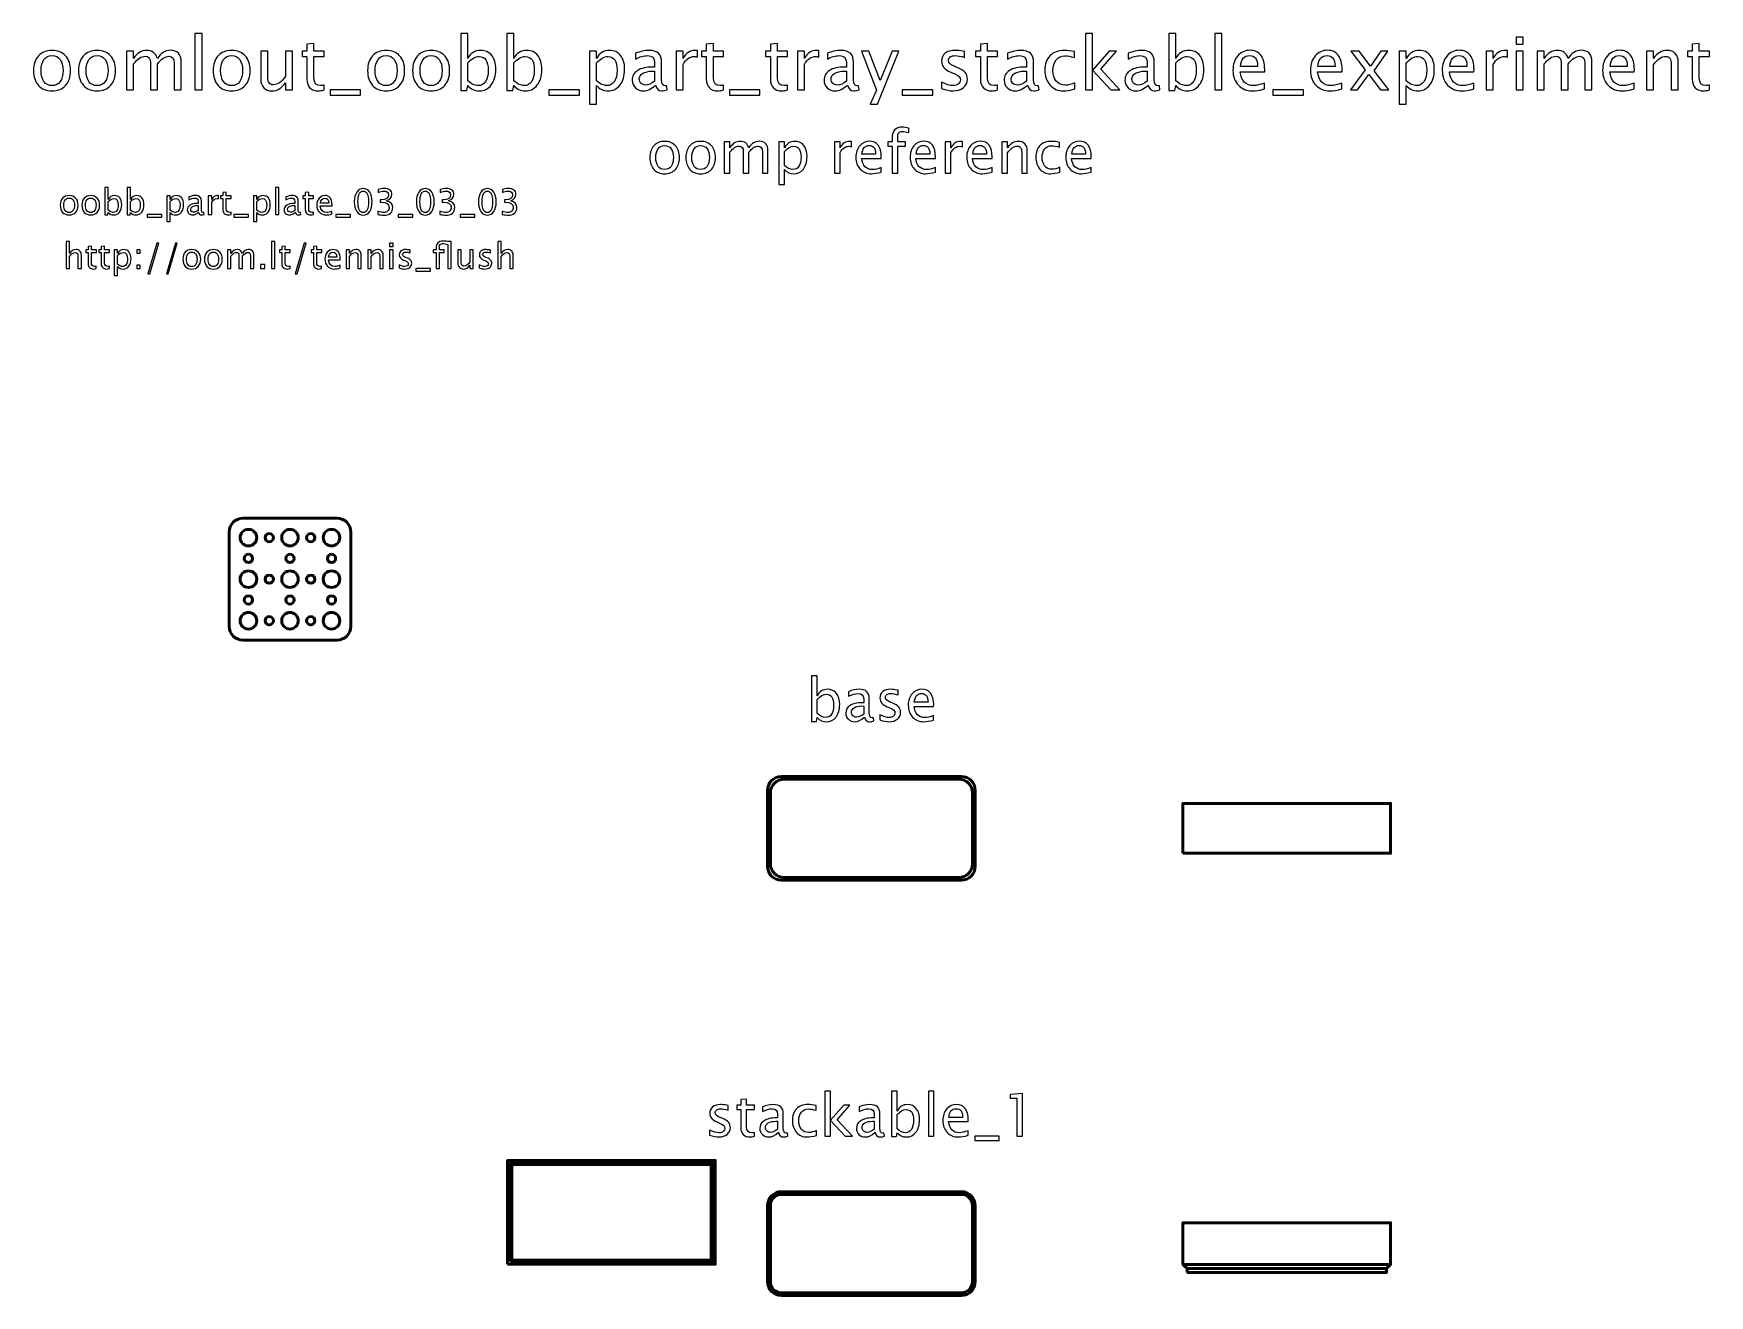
# Model space of a CAD drawing. Header units: centimetres. Extents: x -30.3 to 30.3, y -16.9 to 28.7.
import ezdxf

# ---------------------------------------------------------------- set-up
doc = ezdxf.new("R2010")
doc.units = ezdxf.units.CM
doc.header["$MEASUREMENT"] = 0
doc.layers.add('Layer 1', color=7, linetype='Continuous')

msp = doc.modelspace()

# ---------------------------------------------------------------- linework, layer by layer
at = {"layer": 'Layer 1', "lineweight": 53}
for points in [[(11.25, -0.9), (18.75, -0.9), (18.75, 0.9), (11.25, 0.9), (11.25, -0.9)], [(-13.1409, -15.74694), (-5.6409, -15.74694), (-5.6409, -11.99694), (-13.1409, -11.99694), (-13.1409, -15.74694)], [(-13.04089, -15.64694), (-5.74091, -15.64694), (-5.74091, -12.09694), (-13.04089, -12.09694), (-13.04089, -15.64694)], [(-12.9909, -15.59694), (-5.7909, -15.59694), (-5.7909, -12.14694), (-12.9909, -12.14694), (-12.9909, -15.59694)], [(11.25, -15.75), (18.75, -15.75), (18.75, -14.25), (11.25, -14.25), (11.25, -15.75)], [(11.4, -16.05), (18.6, -16.05), (18.6, -15.9), (11.4, -15.9), (11.4, -16.05)]]:
    msp.add_lwpolyline(points, close=True, dxfattribs=at)
for centre, major_axis in [((-22.49999, 10.49999), (0, 0.30001)), ((-21.75, 10.5), (0, 0.15)), ((-20.99999, 10.49999), (0, 0.30001)), ((-20.25, 10.5), (0, 0.15)), ((-19.49999, 10.49999), (0, 0.30001)), ((-22.5, 9.75), (0, 0.15)), ((-21, 9.75), (0, 0.15)), ((-19.5, 9.75), (0, 0.15)), ((-22.49999, 8.99999), (0, 0.30001)), ((-21.75, 9), (0, 0.15)), ((-20.99999, 8.99999), (0, 0.30001)), ((-20.25, 9), (0, 0.15)), ((-19.49999, 8.99999), (0, 0.30001)), ((-22.5, 8.25), (0, 0.15)), ((-21, 8.25), (0, 0.15)), ((-19.5, 8.25), (0, 0.15)), ((-22.49999, 7.49999), (0, 0.30001)), ((-21.75, 7.5), (0, 0.15)), ((-20.99999, 7.49999), (0, 0.30001)), ((-20.25, 7.5), (0, 0.15)), ((-19.49999, 7.49999), (0, 0.30001))]:
    msp.add_ellipse(centre, major_axis=major_axis, ratio=1, dxfattribs=at)
at = {"layer": 'Layer 1'}
for points, knots in [([(-24.43046, 26.67044), (-24.43046, 26.67044), (-24.43046, 28.71037), (-24.43046, 28.71037), (-24.43046, 28.71037), (-24.43046, 28.71037), (-24.17646, 28.71037), (-24.17646, 28.71037), (-24.17646, 28.71037), (-24.17646, 28.71037), (-24.17646, 26.67044), (-24.17646, 26.67044), (-24.17646, 26.67044), (-24.17646, 26.67044), (-24.43046, 26.67044), (-24.43046, 26.67044)], [0, 0, 0, 0, 0.2, 0.2, 0.2, 0.2, 0.4, 0.4, 0.4, 0.4, 0.6, 0.6, 0.6, 0.6, 1, 1, 1, 1]), ([(-14.83493, 26.65457), (-14.83493, 26.65457), (-14.83493, 28.71037), (-14.83493, 28.71037), (-14.83493, 28.71037), (-14.83493, 28.71037), (-14.58093, 28.71037), (-14.58093, 28.71037), (-14.58093, 28.71037), (-14.58093, 28.71037), (-14.58093, 27.80771), (-14.58093, 27.80771), (-14.58093, 27.80771), (-14.47686, 28.00394), (-14.32032, 28.10183), (-14.11174, 28.10183), (-14.11174, 28.10183), (-13.94284, 28.10183), (-13.81011, 28.04054), (-13.7131, 27.91751), (-13.7131, 27.91751), (-13.61608, 27.79448), (-13.56758, 27.62647), (-13.56758, 27.41348), (-13.56758, 27.41348), (-13.56758, 27.18153), (-13.6227, 26.99411), (-13.7325, 26.85212), (-13.7325, 26.85212), (-13.8423, 26.70969), (-13.98694, 26.63869), (-14.16598, 26.63869), (-14.16598, 26.63869), (-14.33222, 26.63869), (-14.47069, 26.70219), (-14.58093, 26.82963), (-14.58093, 26.82963), (-14.58093, 26.82963), (-14.6118, 26.65457), (-14.6118, 26.65457), (-14.6118, 26.65457), (-14.6118, 26.65457), (-14.83493, 26.65457), (-14.83493, 26.65457)], [0, 0, 0, 0, 0.08333333, 0.08333333, 0.08333333, 0.08333333, 0.16666667, 0.16666667, 0.16666667, 0.16666667, 0.25, 0.25, 0.25, 0.25, 0.33333333, 0.33333333, 0.33333333, 0.33333333, 0.41666667, 0.41666667, 0.41666667, 0.41666667, 0.5, 0.5, 0.5, 0.5, 0.58333333, 0.58333333, 0.58333333, 0.58333333, 0.66666667, 0.66666667, 0.66666667, 0.66666667, 0.75, 0.75, 0.75, 0.75, 0.83333333, 0.83333333, 0.83333333, 0.83333333, 1, 1, 1, 1]), ([(-13.16982, 26.65457), (-13.16982, 26.65457), (-13.16982, 28.71037), (-13.16982, 28.71037), (-13.16982, 28.71037), (-13.16982, 28.71037), (-12.91582, 28.71037), (-12.91582, 28.71037), (-12.91582, 28.71037), (-12.91582, 28.71037), (-12.91582, 27.80771), (-12.91582, 27.80771), (-12.91582, 27.80771), (-12.81175, 28.00394), (-12.65521, 28.10183), (-12.44663, 28.10183), (-12.44663, 28.10183), (-12.27773, 28.10183), (-12.145, 28.04054), (-12.04799, 27.91751), (-12.04799, 27.91751), (-11.95097, 27.79448), (-11.90247, 27.62647), (-11.90247, 27.41348), (-11.90247, 27.41348), (-11.90247, 27.18153), (-11.95759, 26.99411), (-12.06739, 26.85212), (-12.06739, 26.85212), (-12.17719, 26.70969), (-12.32183, 26.63869), (-12.50087, 26.63869), (-12.50087, 26.63869), (-12.66711, 26.63869), (-12.80558, 26.70219), (-12.91582, 26.82963), (-12.91582, 26.82963), (-12.91582, 26.82963), (-12.94669, 26.65457), (-12.94669, 26.65457), (-12.94669, 26.65457), (-12.94669, 26.65457), (-13.16982, 26.65457), (-13.16982, 26.65457)], [0, 0, 0, 0, 0.08333333, 0.08333333, 0.08333333, 0.08333333, 0.16666667, 0.16666667, 0.16666667, 0.16666667, 0.25, 0.25, 0.25, 0.25, 0.33333333, 0.33333333, 0.33333333, 0.33333333, 0.41666667, 0.41666667, 0.41666667, 0.41666667, 0.5, 0.5, 0.5, 0.5, 0.58333333, 0.58333333, 0.58333333, 0.58333333, 0.66666667, 0.66666667, 0.66666667, 0.66666667, 0.75, 0.75, 0.75, 0.75, 0.83333333, 0.83333333, 0.83333333, 0.83333333, 1, 1, 1, 1]), ([(7.73224, 26.67044), (7.73224, 26.67044), (7.73224, 28.71037), (7.73224, 28.71037), (7.73224, 28.71037), (7.73224, 28.71037), (7.98624, 28.71037), (7.98624, 28.71037), (7.98624, 28.71037), (7.98624, 28.71037), (7.98624, 27.39231), (7.98624, 27.39231), (7.98624, 27.39231), (7.98624, 27.39231), (8.58155, 28.07273), (8.58155, 28.07273), (8.58155, 28.07273), (8.58155, 28.07273), (8.85584, 28.07273), (8.85584, 28.07273), (8.85584, 28.07273), (8.85584, 28.07273), (8.28698, 27.41833), (8.28698, 27.41833), (8.28698, 27.41833), (8.28698, 27.41833), (8.9749, 26.67044), (8.9749, 26.67044), (8.9749, 26.67044), (8.9749, 26.67044), (8.6477, 26.67044), (8.6477, 26.67044), (8.6477, 26.67044), (8.6477, 26.67044), (7.98624, 27.38966), (7.98624, 27.38966), (7.98624, 27.38966), (7.98624, 27.38966), (7.98624, 26.67044), (7.98624, 26.67044), (7.98624, 26.67044), (7.98624, 26.67044), (7.73224, 26.67044), (7.73224, 26.67044)], [0, 0, 0, 0, 0.08333333, 0.08333333, 0.08333333, 0.08333333, 0.16666667, 0.16666667, 0.16666667, 0.16666667, 0.25, 0.25, 0.25, 0.25, 0.33333333, 0.33333333, 0.33333333, 0.33333333, 0.41666667, 0.41666667, 0.41666667, 0.41666667, 0.5, 0.5, 0.5, 0.5, 0.58333333, 0.58333333, 0.58333333, 0.58333333, 0.66666667, 0.66666667, 0.66666667, 0.66666667, 0.75, 0.75, 0.75, 0.75, 0.83333333, 0.83333333, 0.83333333, 0.83333333, 1, 1, 1, 1]), ([(10.73967, 26.65457), (10.73967, 26.65457), (10.73967, 28.71037), (10.73967, 28.71037), (10.73967, 28.71037), (10.73967, 28.71037), (10.99367, 28.71037), (10.99367, 28.71037), (10.99367, 28.71037), (10.99367, 28.71037), (10.99367, 27.80771), (10.99367, 27.80771), (10.99367, 27.80771), (11.09774, 28.00394), (11.25428, 28.10183), (11.46286, 28.10183), (11.46286, 28.10183), (11.63176, 28.10183), (11.76449, 28.04054), (11.8615, 27.91751), (11.8615, 27.91751), (11.95852, 27.79448), (12.00702, 27.62647), (12.00702, 27.41348), (12.00702, 27.41348), (12.00702, 27.18153), (11.9519, 26.99411), (11.8421, 26.85212), (11.8421, 26.85212), (11.7323, 26.70969), (11.58766, 26.63869), (11.40862, 26.63869), (11.40862, 26.63869), (11.24238, 26.63869), (11.10391, 26.70219), (10.99367, 26.82963), (10.99367, 26.82963), (10.99367, 26.82963), (10.9628, 26.65457), (10.9628, 26.65457), (10.9628, 26.65457), (10.9628, 26.65457), (10.73967, 26.65457), (10.73967, 26.65457)], [0, 0, 0, 0, 0.08333333, 0.08333333, 0.08333333, 0.08333333, 0.16666667, 0.16666667, 0.16666667, 0.16666667, 0.25, 0.25, 0.25, 0.25, 0.33333333, 0.33333333, 0.33333333, 0.33333333, 0.41666667, 0.41666667, 0.41666667, 0.41666667, 0.5, 0.5, 0.5, 0.5, 0.58333333, 0.58333333, 0.58333333, 0.58333333, 0.66666667, 0.66666667, 0.66666667, 0.66666667, 0.75, 0.75, 0.75, 0.75, 0.83333333, 0.83333333, 0.83333333, 0.83333333, 1, 1, 1, 1]), ([(12.40478, 26.67044), (12.40478, 26.67044), (12.40478, 28.71037), (12.40478, 28.71037), (12.40478, 28.71037), (12.40478, 28.71037), (12.65878, 28.71037), (12.65878, 28.71037), (12.65878, 28.71037), (12.65878, 28.71037), (12.65878, 26.67044), (12.65878, 26.67044), (12.65878, 26.67044), (12.65878, 26.67044), (12.40478, 26.67044), (12.40478, 26.67044)], [0, 0, 0, 0, 0.2, 0.2, 0.2, 0.2, 0.4, 0.4, 0.4, 0.4, 0.6, 0.6, 0.6, 0.6, 1, 1, 1, 1]), ([(23.28532, 28.32938), (23.28532, 28.32938), (23.28532, 28.58338), (23.28532, 28.58338), (23.28532, 28.58338), (23.28532, 28.58338), (23.53932, 28.58338), (23.53932, 28.58338), (23.53932, 28.58338), (23.53932, 28.58338), (23.53932, 28.32938), (23.53932, 28.32938), (23.53932, 28.32938), (23.53932, 28.32938), (23.28532, 28.32938), (23.28532, 28.32938)], [0, 0, 0, 0, 0.2, 0.2, 0.2, 0.2, 0.4, 0.4, 0.4, 0.4, 0.6, 0.6, 0.6, 0.6, 1, 1, 1, 1]), ([(-29.59335, 26.63869), (-29.79928, 26.63869), (-29.96244, 26.70439), (-30.08239, 26.8358), (-30.08239, 26.8358), (-30.20277, 26.96721), (-30.26275, 27.14581), (-30.26275, 27.37114), (-30.26275, 27.37114), (-30.26275, 27.59604), (-30.20277, 27.77419), (-30.08239, 27.90516), (-30.08239, 27.90516), (-29.96244, 28.03613), (-29.79928, 28.10183), (-29.59335, 28.10183), (-29.59335, 28.10183), (-29.38742, 28.10183), (-29.22426, 28.03613), (-29.10431, 27.90516), (-29.10431, 27.90516), (-28.98393, 27.77419), (-28.92396, 27.59604), (-28.92396, 27.37114), (-28.92396, 27.37114), (-28.92396, 27.14581), (-28.98393, 26.96721), (-29.10431, 26.8358), (-29.10431, 26.8358), (-29.22426, 26.70439), (-29.38742, 26.63869), (-29.59335, 26.63869)], [0, 0, 0, 0, 0.11111111, 0.11111111, 0.11111111, 0.11111111, 0.22222222, 0.22222222, 0.22222222, 0.22222222, 0.33333333, 0.33333333, 0.33333333, 0.33333333, 0.44444444, 0.44444444, 0.44444444, 0.44444444, 0.55555556, 0.55555556, 0.55555556, 0.55555556, 0.66666667, 0.66666667, 0.66666667, 0.66666667, 0.77777778, 0.77777778, 0.77777778, 0.77777778, 1, 1, 1, 1]), ([(-29.59379, 26.82919), (-29.46811, 26.82919), (-29.37022, 26.87637), (-29.30055, 26.97118), (-29.30055, 26.97118), (-29.23131, 27.06555), (-29.19648, 27.19917), (-29.19648, 27.37114), (-29.19648, 27.37114), (-29.19648, 27.54268), (-29.23131, 27.67586), (-29.30055, 27.77022), (-29.30055, 27.77022), (-29.37022, 27.86415), (-29.46811, 27.91133), (-29.59379, 27.91133), (-29.59379, 27.91133), (-29.71991, 27.91133), (-29.8178, 27.86415), (-29.8866, 27.77022), (-29.8866, 27.77022), (-29.95583, 27.67586), (-29.99022, 27.54268), (-29.99022, 27.37114), (-29.99022, 27.37114), (-29.99022, 27.19917), (-29.95583, 27.06555), (-29.8866, 26.97118), (-29.8866, 26.97118), (-29.8178, 26.87637), (-29.71991, 26.82919), (-29.59379, 26.82919)], [0, 0, 0, 0, 0.11111111, 0.11111111, 0.11111111, 0.11111111, 0.22222222, 0.22222222, 0.22222222, 0.22222222, 0.33333333, 0.33333333, 0.33333333, 0.33333333, 0.44444444, 0.44444444, 0.44444444, 0.44444444, 0.55555556, 0.55555556, 0.55555556, 0.55555556, 0.66666667, 0.66666667, 0.66666667, 0.66666667, 0.77777778, 0.77777778, 0.77777778, 0.77777778, 1, 1, 1, 1]), ([(-27.96793, 26.63869), (-28.17386, 26.63869), (-28.33702, 26.70439), (-28.45697, 26.8358), (-28.45697, 26.8358), (-28.57735, 26.96721), (-28.63733, 27.14581), (-28.63733, 27.37114), (-28.63733, 27.37114), (-28.63733, 27.59604), (-28.57735, 27.77419), (-28.45697, 27.90516), (-28.45697, 27.90516), (-28.33702, 28.03613), (-28.17386, 28.10183), (-27.96793, 28.10183), (-27.96793, 28.10183), (-27.762, 28.10183), (-27.59884, 28.03613), (-27.47889, 27.90516), (-27.47889, 27.90516), (-27.35851, 27.77419), (-27.29854, 27.59604), (-27.29854, 27.37114), (-27.29854, 27.37114), (-27.29854, 27.14581), (-27.35851, 26.96721), (-27.47889, 26.8358), (-27.47889, 26.8358), (-27.59884, 26.70439), (-27.762, 26.63869), (-27.96793, 26.63869)], [0, 0, 0, 0, 0.11111111, 0.11111111, 0.11111111, 0.11111111, 0.22222222, 0.22222222, 0.22222222, 0.22222222, 0.33333333, 0.33333333, 0.33333333, 0.33333333, 0.44444444, 0.44444444, 0.44444444, 0.44444444, 0.55555556, 0.55555556, 0.55555556, 0.55555556, 0.66666667, 0.66666667, 0.66666667, 0.66666667, 0.77777778, 0.77777778, 0.77777778, 0.77777778, 1, 1, 1, 1]), ([(-27.96837, 26.82919), (-27.84269, 26.82919), (-27.7448, 26.87637), (-27.67513, 26.97118), (-27.67513, 26.97118), (-27.60589, 27.06555), (-27.57106, 27.19917), (-27.57106, 27.37114), (-27.57106, 27.37114), (-27.57106, 27.54268), (-27.60589, 27.67586), (-27.67513, 27.77022), (-27.67513, 27.77022), (-27.7448, 27.86415), (-27.84269, 27.91133), (-27.96837, 27.91133), (-27.96837, 27.91133), (-28.09449, 27.91133), (-28.19238, 27.86415), (-28.26118, 27.77022), (-28.26118, 27.77022), (-28.33041, 27.67586), (-28.3648, 27.54268), (-28.3648, 27.37114), (-28.3648, 27.37114), (-28.3648, 27.19917), (-28.33041, 27.06555), (-28.26118, 26.97118), (-28.26118, 26.97118), (-28.19238, 26.87637), (-28.09449, 26.82919), (-27.96837, 26.82919)], [0, 0, 0, 0, 0.11111111, 0.11111111, 0.11111111, 0.11111111, 0.22222222, 0.22222222, 0.22222222, 0.22222222, 0.33333333, 0.33333333, 0.33333333, 0.33333333, 0.44444444, 0.44444444, 0.44444444, 0.44444444, 0.55555556, 0.55555556, 0.55555556, 0.55555556, 0.66666667, 0.66666667, 0.66666667, 0.66666667, 0.77777778, 0.77777778, 0.77777778, 0.77777778, 1, 1, 1, 1]), ([(-26.90078, 26.67044), (-26.90078, 26.67044), (-26.90078, 28.07273), (-26.90078, 28.07273), (-26.90078, 28.07273), (-26.90078, 28.07273), (-26.64678, 28.07273), (-26.64678, 28.07273), (-26.64678, 28.07273), (-26.64678, 28.07273), (-26.64678, 27.80771), (-26.64678, 27.80771), (-26.64678, 27.80771), (-26.52287, 28.00394), (-26.36412, 28.10183), (-26.16965, 28.10183), (-26.16965, 28.10183), (-25.98224, 28.10183), (-25.8548, 28.00394), (-25.78689, 27.80771), (-25.78689, 27.80771), (-25.6665, 28.0057), (-25.50951, 28.10448), (-25.31681, 28.10448), (-25.31681, 28.10448), (-25.19378, 28.10448), (-25.09809, 28.06832), (-25.02974, 27.99556), (-25.02974, 27.99556), (-24.96139, 27.9228), (-24.92699, 27.82094), (-24.92699, 27.68997), (-24.92699, 27.68997), (-24.92699, 27.68997), (-24.92699, 26.67044), (-24.92699, 26.67044), (-24.92699, 26.67044), (-24.92699, 26.67044), (-25.18099, 26.67044), (-25.18099, 26.67044), (-25.18099, 26.67044), (-25.18099, 26.67044), (-25.18099, 27.64807), (-25.18099, 27.64807), (-25.18099, 27.64807), (-25.18099, 27.80771), (-25.24449, 27.88752), (-25.37149, 27.88752), (-25.37149, 27.88752), (-25.50334, 27.88752), (-25.64181, 27.79448), (-25.78689, 27.60795), (-25.78689, 27.60795), (-25.78689, 27.60795), (-25.78689, 26.67044), (-25.78689, 26.67044), (-25.78689, 26.67044), (-25.78689, 26.67044), (-26.04089, 26.67044), (-26.04089, 26.67044), (-26.04089, 26.67044), (-26.04089, 26.67044), (-26.04089, 27.64896), (-26.04089, 27.64896), (-26.04089, 27.64896), (-26.04089, 27.80991), (-26.10527, 27.89017), (-26.23447, 27.89017), (-26.23447, 27.89017), (-26.36279, 27.89017), (-26.50038, 27.79668), (-26.64678, 27.60927), (-26.64678, 27.60927), (-26.64678, 27.60927), (-26.64678, 26.67044), (-26.64678, 26.67044), (-26.64678, 26.67044), (-26.64678, 26.67044), (-26.90078, 26.67044), (-26.90078, 26.67044)], [0, 0, 0, 0, 0.04761905, 0.04761905, 0.04761905, 0.04761905, 0.0952381, 0.0952381, 0.0952381, 0.0952381, 0.14285714, 0.14285714, 0.14285714, 0.14285714, 0.19047619, 0.19047619, 0.19047619, 0.19047619, 0.23809524, 0.23809524, 0.23809524, 0.23809524, 0.28571429, 0.28571429, 0.28571429, 0.28571429, 0.33333333, 0.33333333, 0.33333333, 0.33333333, 0.38095238, 0.38095238, 0.38095238, 0.38095238, 0.42857143, 0.42857143, 0.42857143, 0.42857143, 0.47619048, 0.47619048, 0.47619048, 0.47619048, 0.52380952, 0.52380952, 0.52380952, 0.52380952, 0.57142857, 0.57142857, 0.57142857, 0.57142857, 0.61904762, 0.61904762, 0.61904762, 0.61904762, 0.66666667, 0.66666667, 0.66666667, 0.66666667, 0.71428571, 0.71428571, 0.71428571, 0.71428571, 0.76190476, 0.76190476, 0.76190476, 0.76190476, 0.80952381, 0.80952381, 0.80952381, 0.80952381, 0.85714286, 0.85714286, 0.85714286, 0.85714286, 0.9047619, 0.9047619, 0.9047619, 0.9047619, 1, 1, 1, 1]), ([(-23.10755, 26.63869), (-23.31348, 26.63869), (-23.47664, 26.70439), (-23.59659, 26.8358), (-23.59659, 26.8358), (-23.71697, 26.96721), (-23.77695, 27.14581), (-23.77695, 27.37114), (-23.77695, 27.37114), (-23.77695, 27.59604), (-23.71697, 27.77419), (-23.59659, 27.90516), (-23.59659, 27.90516), (-23.47664, 28.03613), (-23.31348, 28.10183), (-23.10755, 28.10183), (-23.10755, 28.10183), (-22.90162, 28.10183), (-22.73846, 28.03613), (-22.61851, 27.90516), (-22.61851, 27.90516), (-22.49813, 27.77419), (-22.43816, 27.59604), (-22.43816, 27.37114), (-22.43816, 27.37114), (-22.43816, 27.14581), (-22.49813, 26.96721), (-22.61851, 26.8358), (-22.61851, 26.8358), (-22.73846, 26.70439), (-22.90162, 26.63869), (-23.10755, 26.63869)], [0, 0, 0, 0, 0.11111111, 0.11111111, 0.11111111, 0.11111111, 0.22222222, 0.22222222, 0.22222222, 0.22222222, 0.33333333, 0.33333333, 0.33333333, 0.33333333, 0.44444444, 0.44444444, 0.44444444, 0.44444444, 0.55555556, 0.55555556, 0.55555556, 0.55555556, 0.66666667, 0.66666667, 0.66666667, 0.66666667, 0.77777778, 0.77777778, 0.77777778, 0.77777778, 1, 1, 1, 1]), ([(-23.10799, 26.82919), (-22.98231, 26.82919), (-22.88442, 26.87637), (-22.81475, 26.97118), (-22.81475, 26.97118), (-22.74551, 27.06555), (-22.71068, 27.19917), (-22.71068, 27.37114), (-22.71068, 27.37114), (-22.71068, 27.54268), (-22.74551, 27.67586), (-22.81475, 27.77022), (-22.81475, 27.77022), (-22.88442, 27.86415), (-22.98231, 27.91133), (-23.10799, 27.91133), (-23.10799, 27.91133), (-23.23411, 27.91133), (-23.332, 27.86415), (-23.4008, 27.77022), (-23.4008, 27.77022), (-23.47003, 27.67586), (-23.50442, 27.54268), (-23.50442, 27.37114), (-23.50442, 27.37114), (-23.50442, 27.19917), (-23.47003, 27.06555), (-23.4008, 26.97118), (-23.4008, 26.97118), (-23.332, 26.87637), (-23.23411, 26.82919), (-23.10799, 26.82919)], [0, 0, 0, 0, 0.11111111, 0.11111111, 0.11111111, 0.11111111, 0.22222222, 0.22222222, 0.22222222, 0.22222222, 0.33333333, 0.33333333, 0.33333333, 0.33333333, 0.44444444, 0.44444444, 0.44444444, 0.44444444, 0.55555556, 0.55555556, 0.55555556, 0.55555556, 0.66666667, 0.66666667, 0.66666667, 0.66666667, 0.77777778, 0.77777778, 0.77777778, 0.77777778, 1, 1, 1, 1]), ([(-21.16198, 26.67044), (-21.16198, 26.67044), (-21.16198, 26.93414), (-21.16198, 26.93414), (-21.16198, 26.93414), (-21.29736, 26.73703), (-21.46185, 26.63869), (-21.65499, 26.63869), (-21.65499, 26.63869), (-21.77758, 26.63869), (-21.87504, 26.67705), (-21.94736, 26.75422), (-21.94736, 26.75422), (-22.02012, 26.83139), (-22.05628, 26.93502), (-22.05628, 27.06599), (-22.05628, 27.06599), (-22.05628, 27.06599), (-22.05628, 28.07273), (-22.05628, 28.07273), (-22.05628, 28.07273), (-22.05628, 28.07273), (-21.80228, 28.07273), (-21.80228, 28.07273), (-21.80228, 28.07273), (-21.80228, 28.07273), (-21.80228, 27.14889), (-21.80228, 27.14889), (-21.80228, 27.14889), (-21.80228, 27.0435), (-21.78684, 26.96898), (-21.75641, 26.92488), (-21.75641, 26.92488), (-21.72555, 26.88034), (-21.67439, 26.85829), (-21.60252, 26.85829), (-21.60252, 26.85829), (-21.44729, 26.85829), (-21.30001, 26.96016), (-21.16198, 27.16433), (-21.16198, 27.16433), (-21.16198, 27.16433), (-21.16198, 28.07273), (-21.16198, 28.07273), (-21.16198, 28.07273), (-21.16198, 28.07273), (-20.90799, 28.07273), (-20.90799, 28.07273), (-20.90799, 28.07273), (-20.90799, 28.07273), (-20.90799, 26.67044), (-20.90799, 26.67044), (-20.90799, 26.67044), (-20.90799, 26.67044), (-21.16198, 26.67044), (-21.16198, 26.67044)], [0, 0, 0, 0, 0.06666667, 0.06666667, 0.06666667, 0.06666667, 0.13333333, 0.13333333, 0.13333333, 0.13333333, 0.2, 0.2, 0.2, 0.2, 0.26666667, 0.26666667, 0.26666667, 0.26666667, 0.33333333, 0.33333333, 0.33333333, 0.33333333, 0.4, 0.4, 0.4, 0.4, 0.46666667, 0.46666667, 0.46666667, 0.46666667, 0.53333333, 0.53333333, 0.53333333, 0.53333333, 0.6, 0.6, 0.6, 0.6, 0.66666667, 0.66666667, 0.66666667, 0.66666667, 0.73333333, 0.73333333, 0.73333333, 0.73333333, 0.8, 0.8, 0.8, 0.8, 0.86666667, 0.86666667, 0.86666667, 0.86666667, 1, 1, 1, 1]), ([(-19.77116, 26.67088), (-19.84965, 26.64927), (-19.918, 26.63869), (-19.97577, 26.63869), (-19.97577, 26.63869), (-20.10542, 26.63869), (-20.2064, 26.67573), (-20.27872, 26.74981), (-20.27872, 26.74981), (-20.35148, 26.8239), (-20.38764, 26.92664), (-20.38764, 27.0585), (-20.38764, 27.0585), (-20.38764, 27.0585), (-20.38764, 27.88223), (-20.38764, 27.88223), (-20.38764, 27.88223), (-20.38764, 27.88223), (-20.56314, 27.88223), (-20.56314, 27.88223), (-20.56314, 27.88223), (-20.56314, 27.88223), (-20.56314, 28.07273), (-20.56314, 28.07273), (-20.56314, 28.07273), (-20.56314, 28.07273), (-20.38764, 28.07273), (-20.38764, 28.07273), (-20.38764, 28.07273), (-20.38764, 28.07273), (-20.38764, 28.32629), (-20.38764, 28.32629), (-20.38764, 28.32629), (-20.38764, 28.32629), (-20.13364, 28.35054), (-20.13364, 28.35054), (-20.13364, 28.35054), (-20.13364, 28.35054), (-20.13364, 28.07273), (-20.13364, 28.07273), (-20.13364, 28.07273), (-20.13364, 28.07273), (-19.76587, 28.07273), (-19.76587, 28.07273), (-19.76587, 28.07273), (-19.76587, 28.07273), (-19.76587, 27.88223), (-19.76587, 27.88223), (-19.76587, 27.88223), (-19.76587, 27.88223), (-20.13364, 27.88223), (-20.13364, 27.88223), (-20.13364, 27.88223), (-20.13364, 27.88223), (-20.13364, 27.10436), (-20.13364, 27.10436), (-20.13364, 27.10436), (-20.13364, 26.92091), (-20.05382, 26.82919), (-19.89463, 26.82919), (-19.89463, 26.82919), (-19.86068, 26.82919), (-19.81967, 26.83492), (-19.77116, 26.84595), (-19.77116, 26.84595), (-19.77116, 26.84595), (-19.77116, 26.67088), (-19.77116, 26.67088)], [0, 0, 0, 0, 0.05555556, 0.05555556, 0.05555556, 0.05555556, 0.11111111, 0.11111111, 0.11111111, 0.11111111, 0.16666667, 0.16666667, 0.16666667, 0.16666667, 0.22222222, 0.22222222, 0.22222222, 0.22222222, 0.27777778, 0.27777778, 0.27777778, 0.27777778, 0.33333333, 0.33333333, 0.33333333, 0.33333333, 0.38888889, 0.38888889, 0.38888889, 0.38888889, 0.44444444, 0.44444444, 0.44444444, 0.44444444, 0.5, 0.5, 0.5, 0.5, 0.55555556, 0.55555556, 0.55555556, 0.55555556, 0.61111111, 0.61111111, 0.61111111, 0.61111111, 0.66666667, 0.66666667, 0.66666667, 0.66666667, 0.72222222, 0.72222222, 0.72222222, 0.72222222, 0.77777778, 0.77777778, 0.77777778, 0.77777778, 0.83333333, 0.83333333, 0.83333333, 0.83333333, 0.88888889, 0.88888889, 0.88888889, 0.88888889, 1, 1, 1, 1]), ([(-17.5275, 26.63869), (-17.73343, 26.63869), (-17.89659, 26.70439), (-18.01654, 26.8358), (-18.01654, 26.8358), (-18.13692, 26.96721), (-18.1969, 27.14581), (-18.1969, 27.37114), (-18.1969, 27.37114), (-18.1969, 27.59604), (-18.13692, 27.77419), (-18.01654, 27.90516), (-18.01654, 27.90516), (-17.89659, 28.03613), (-17.73343, 28.10183), (-17.5275, 28.10183), (-17.5275, 28.10183), (-17.32157, 28.10183), (-17.15841, 28.03613), (-17.03846, 27.90516), (-17.03846, 27.90516), (-16.91808, 27.77419), (-16.85811, 27.59604), (-16.85811, 27.37114), (-16.85811, 27.37114), (-16.85811, 27.14581), (-16.91808, 26.96721), (-17.03846, 26.8358), (-17.03846, 26.8358), (-17.15841, 26.70439), (-17.32157, 26.63869), (-17.5275, 26.63869)], [0, 0, 0, 0, 0.11111111, 0.11111111, 0.11111111, 0.11111111, 0.22222222, 0.22222222, 0.22222222, 0.22222222, 0.33333333, 0.33333333, 0.33333333, 0.33333333, 0.44444444, 0.44444444, 0.44444444, 0.44444444, 0.55555556, 0.55555556, 0.55555556, 0.55555556, 0.66666667, 0.66666667, 0.66666667, 0.66666667, 0.77777778, 0.77777778, 0.77777778, 0.77777778, 1, 1, 1, 1]), ([(-17.52794, 26.82919), (-17.40226, 26.82919), (-17.30437, 26.87637), (-17.2347, 26.97118), (-17.2347, 26.97118), (-17.16546, 27.06555), (-17.13063, 27.19917), (-17.13063, 27.37114), (-17.13063, 27.37114), (-17.13063, 27.54268), (-17.16546, 27.67586), (-17.2347, 27.77022), (-17.2347, 27.77022), (-17.30437, 27.86415), (-17.40226, 27.91133), (-17.52794, 27.91133), (-17.52794, 27.91133), (-17.65406, 27.91133), (-17.75195, 27.86415), (-17.82075, 27.77022), (-17.82075, 27.77022), (-17.88998, 27.67586), (-17.92437, 27.54268), (-17.92437, 27.37114), (-17.92437, 27.37114), (-17.92437, 27.19917), (-17.88998, 27.06555), (-17.82075, 26.97118), (-17.82075, 26.97118), (-17.75195, 26.87637), (-17.65406, 26.82919), (-17.52794, 26.82919)], [0, 0, 0, 0, 0.11111111, 0.11111111, 0.11111111, 0.11111111, 0.22222222, 0.22222222, 0.22222222, 0.22222222, 0.33333333, 0.33333333, 0.33333333, 0.33333333, 0.44444444, 0.44444444, 0.44444444, 0.44444444, 0.55555556, 0.55555556, 0.55555556, 0.55555556, 0.66666667, 0.66666667, 0.66666667, 0.66666667, 0.77777778, 0.77777778, 0.77777778, 0.77777778, 1, 1, 1, 1]), ([(-15.90208, 26.63869), (-16.10801, 26.63869), (-16.27117, 26.70439), (-16.39112, 26.8358), (-16.39112, 26.8358), (-16.5115, 26.96721), (-16.57148, 27.14581), (-16.57148, 27.37114), (-16.57148, 27.37114), (-16.57148, 27.59604), (-16.5115, 27.77419), (-16.39112, 27.90516), (-16.39112, 27.90516), (-16.27117, 28.03613), (-16.10801, 28.10183), (-15.90208, 28.10183), (-15.90208, 28.10183), (-15.69615, 28.10183), (-15.53299, 28.03613), (-15.41304, 27.90516), (-15.41304, 27.90516), (-15.29266, 27.77419), (-15.23269, 27.59604), (-15.23269, 27.37114), (-15.23269, 27.37114), (-15.23269, 27.14581), (-15.29266, 26.96721), (-15.41304, 26.8358), (-15.41304, 26.8358), (-15.53299, 26.70439), (-15.69615, 26.63869), (-15.90208, 26.63869)], [0, 0, 0, 0, 0.11111111, 0.11111111, 0.11111111, 0.11111111, 0.22222222, 0.22222222, 0.22222222, 0.22222222, 0.33333333, 0.33333333, 0.33333333, 0.33333333, 0.44444444, 0.44444444, 0.44444444, 0.44444444, 0.55555556, 0.55555556, 0.55555556, 0.55555556, 0.66666667, 0.66666667, 0.66666667, 0.66666667, 0.77777778, 0.77777778, 0.77777778, 0.77777778, 1, 1, 1, 1]), ([(-15.90252, 26.82919), (-15.77684, 26.82919), (-15.67895, 26.87637), (-15.60928, 26.97118), (-15.60928, 26.97118), (-15.54004, 27.06555), (-15.50521, 27.19917), (-15.50521, 27.37114), (-15.50521, 27.37114), (-15.50521, 27.54268), (-15.54004, 27.67586), (-15.60928, 27.77022), (-15.60928, 27.77022), (-15.67895, 27.86415), (-15.77684, 27.91133), (-15.90252, 27.91133), (-15.90252, 27.91133), (-16.02864, 27.91133), (-16.12653, 27.86415), (-16.19533, 27.77022), (-16.19533, 27.77022), (-16.26456, 27.67586), (-16.29895, 27.54268), (-16.29895, 27.37114), (-16.29895, 27.37114), (-16.29895, 27.19917), (-16.26456, 27.06555), (-16.19533, 26.97118), (-16.19533, 26.97118), (-16.12653, 26.87637), (-16.02864, 26.82919), (-15.90252, 26.82919)], [0, 0, 0, 0, 0.11111111, 0.11111111, 0.11111111, 0.11111111, 0.22222222, 0.22222222, 0.22222222, 0.22222222, 0.33333333, 0.33333333, 0.33333333, 0.33333333, 0.44444444, 0.44444444, 0.44444444, 0.44444444, 0.55555556, 0.55555556, 0.55555556, 0.55555556, 0.66666667, 0.66666667, 0.66666667, 0.66666667, 0.77777778, 0.77777778, 0.77777778, 0.77777778, 1, 1, 1, 1]), ([(-14.58093, 27.0047), (-14.44996, 26.88784), (-14.32517, 26.82919), (-14.20655, 26.82919), (-14.20655, 26.82919), (-14.08969, 26.82919), (-13.99929, 26.87814), (-13.93579, 26.97559), (-13.93579, 26.97559), (-13.87185, 27.07305), (-13.8401, 27.21019), (-13.8401, 27.38746), (-13.8401, 27.38746), (-13.8401, 27.71554), (-13.94858, 27.87958), (-14.16554, 27.87958), (-14.16554, 27.87958), (-14.30753, 27.87958), (-14.44599, 27.80286), (-14.58093, 27.64896), (-14.58093, 27.64896), (-14.58093, 27.64896), (-14.58093, 27.0047), (-14.58093, 27.0047)], [0, 0, 0, 0, 0.14285714, 0.14285714, 0.14285714, 0.14285714, 0.28571429, 0.28571429, 0.28571429, 0.28571429, 0.42857143, 0.42857143, 0.42857143, 0.42857143, 0.57142857, 0.57142857, 0.57142857, 0.57142857, 0.71428571, 0.71428571, 0.71428571, 0.71428571, 1, 1, 1, 1]), ([(-12.91582, 27.0047), (-12.78485, 26.88784), (-12.66006, 26.82919), (-12.54144, 26.82919), (-12.54144, 26.82919), (-12.42458, 26.82919), (-12.33418, 26.87814), (-12.27068, 26.97559), (-12.27068, 26.97559), (-12.20674, 27.07305), (-12.17499, 27.21019), (-12.17499, 27.38746), (-12.17499, 27.38746), (-12.17499, 27.71554), (-12.28347, 27.87958), (-12.50043, 27.87958), (-12.50043, 27.87958), (-12.64242, 27.87958), (-12.78088, 27.80286), (-12.91582, 27.64896), (-12.91582, 27.64896), (-12.91582, 27.64896), (-12.91582, 27.0047), (-12.91582, 27.0047)], [0, 0, 0, 0, 0.14285714, 0.14285714, 0.14285714, 0.14285714, 0.28571429, 0.28571429, 0.28571429, 0.28571429, 0.42857143, 0.42857143, 0.42857143, 0.42857143, 0.57142857, 0.57142857, 0.57142857, 0.57142857, 0.71428571, 0.71428571, 0.71428571, 0.71428571, 1, 1, 1, 1]), ([(-10.1818, 26.15979), (-10.1818, 26.15979), (-10.1818, 28.07273), (-10.1818, 28.07273), (-10.1818, 28.07273), (-10.1818, 28.07273), (-9.9278, 28.07273), (-9.9278, 28.07273), (-9.9278, 28.07273), (-9.9278, 28.07273), (-9.9278, 27.80771), (-9.9278, 27.80771), (-9.9278, 27.80771), (-9.82373, 28.00394), (-9.66719, 28.10183), (-9.45861, 28.10183), (-9.45861, 28.10183), (-9.28971, 28.10183), (-9.15698, 28.04054), (-9.05997, 27.91751), (-9.05997, 27.91751), (-8.96295, 27.79448), (-8.91445, 27.62647), (-8.91445, 27.41348), (-8.91445, 27.41348), (-8.91445, 27.18153), (-8.96957, 26.99411), (-9.07937, 26.85212), (-9.07937, 26.85212), (-9.18917, 26.70969), (-9.33381, 26.63869), (-9.51285, 26.63869), (-9.51285, 26.63869), (-9.67909, 26.63869), (-9.81756, 26.70219), (-9.9278, 26.82963), (-9.9278, 26.82963), (-9.9278, 26.82963), (-9.9278, 26.15979), (-9.9278, 26.15979), (-9.9278, 26.15979), (-9.9278, 26.15979), (-10.1818, 26.15979), (-10.1818, 26.15979)], [0, 0, 0, 0, 0.08333333, 0.08333333, 0.08333333, 0.08333333, 0.16666667, 0.16666667, 0.16666667, 0.16666667, 0.25, 0.25, 0.25, 0.25, 0.33333333, 0.33333333, 0.33333333, 0.33333333, 0.41666667, 0.41666667, 0.41666667, 0.41666667, 0.5, 0.5, 0.5, 0.5, 0.58333333, 0.58333333, 0.58333333, 0.58333333, 0.66666667, 0.66666667, 0.66666667, 0.66666667, 0.75, 0.75, 0.75, 0.75, 0.83333333, 0.83333333, 0.83333333, 0.83333333, 1, 1, 1, 1]), ([(-9.9278, 27.0047), (-9.79683, 26.88784), (-9.67204, 26.82919), (-9.55342, 26.82919), (-9.55342, 26.82919), (-9.43656, 26.82919), (-9.34616, 26.87814), (-9.28266, 26.97559), (-9.28266, 26.97559), (-9.21872, 27.07305), (-9.18697, 27.21019), (-9.18697, 27.38746), (-9.18697, 27.38746), (-9.18697, 27.71554), (-9.29545, 27.87958), (-9.51241, 27.87958), (-9.51241, 27.87958), (-9.6544, 27.87958), (-9.79286, 27.80286), (-9.9278, 27.64896), (-9.9278, 27.64896), (-9.9278, 27.64896), (-9.9278, 27.0047), (-9.9278, 27.0047)], [0, 0, 0, 0, 0.14285714, 0.14285714, 0.14285714, 0.14285714, 0.28571429, 0.28571429, 0.28571429, 0.28571429, 0.42857143, 0.42857143, 0.42857143, 0.42857143, 0.57142857, 0.57142857, 0.57142857, 0.57142857, 0.71428571, 0.71428571, 0.71428571, 0.71428571, 1, 1, 1, 1]), ([(-7.79394, 26.84903), (-7.94651, 26.7088), (-8.09336, 26.63869), (-8.23447, 26.63869), (-8.23447, 26.63869), (-8.35044, 26.63869), (-8.44702, 26.67485), (-8.5233, 26.74761), (-8.5233, 26.74761), (-8.60003, 26.82037), (-8.6384, 26.91209), (-8.6384, 27.02278), (-8.6384, 27.02278), (-8.6384, 27.17579), (-8.57402, 27.29353), (-8.44525, 27.37555), (-8.44525, 27.37555), (-8.31649, 27.45757), (-8.13172, 27.49858), (-7.89095, 27.49858), (-7.89095, 27.49858), (-7.89095, 27.49858), (-7.83142, 27.49858), (-7.83142, 27.49858), (-7.83142, 27.49858), (-7.83142, 27.49858), (-7.83142, 27.66748), (-7.83142, 27.66748), (-7.83142, 27.66748), (-7.83142, 27.8302), (-7.91609, 27.91133), (-8.08586, 27.91133), (-8.08586, 27.91133), (-8.21727, 27.91133), (-8.36103, 27.86988), (-8.51669, 27.78698), (-8.51669, 27.78698), (-8.51669, 27.78698), (-8.51669, 27.996), (-8.51669, 27.996), (-8.51669, 27.996), (-8.34559, 28.06656), (-8.1842, 28.10183), (-8.03294, 28.10183), (-8.03294, 28.10183), (-7.87728, 28.10183), (-7.76219, 28.06656), (-7.68855, 27.99556), (-7.68855, 27.99556), (-7.61446, 27.92456), (-7.57742, 27.8152), (-7.57742, 27.66748), (-7.57742, 27.66748), (-7.57742, 27.66748), (-7.57742, 27.0338), (-7.57742, 27.0338), (-7.57742, 27.0338), (-7.57742, 26.88872), (-7.53288, 26.81596), (-7.44337, 26.81596), (-7.44337, 26.81596), (-7.43234, 26.81596), (-7.41603, 26.81772), (-7.39442, 26.82125), (-7.39442, 26.82125), (-7.39442, 26.82125), (-7.37634, 26.68014), (-7.37634, 26.68014), (-7.37634, 26.68014), (-7.4341, 26.65236), (-7.4976, 26.63869), (-7.56728, 26.63869), (-7.56728, 26.63869), (-7.6859, 26.63869), (-7.76131, 26.7088), (-7.79394, 26.84903)], [0, 0, 0, 0, 0.05, 0.05, 0.05, 0.05, 0.1, 0.1, 0.1, 0.1, 0.15, 0.15, 0.15, 0.15, 0.2, 0.2, 0.2, 0.2, 0.25, 0.25, 0.25, 0.25, 0.3, 0.3, 0.3, 0.3, 0.35, 0.35, 0.35, 0.35, 0.4, 0.4, 0.4, 0.4, 0.45, 0.45, 0.45, 0.45, 0.5, 0.5, 0.5, 0.5, 0.55, 0.55, 0.55, 0.55, 0.6, 0.6, 0.6, 0.6, 0.65, 0.65, 0.65, 0.65, 0.7, 0.7, 0.7, 0.7, 0.75, 0.75, 0.75, 0.75, 0.8, 0.8, 0.8, 0.8, 0.85, 0.85, 0.85, 0.85, 0.9, 0.9, 0.9, 0.9, 1, 1, 1, 1]), ([(-7.05575, 26.67044), (-7.05575, 26.67044), (-7.05575, 28.07273), (-7.05575, 28.07273), (-7.05575, 28.07273), (-7.05575, 28.07273), (-6.80175, 28.07273), (-6.80175, 28.07273), (-6.80175, 28.07273), (-6.80175, 28.07273), (-6.80175, 27.80771), (-6.80175, 27.80771), (-6.80175, 27.80771), (-6.70077, 28.00394), (-6.55437, 28.10183), (-6.3621, 28.10183), (-6.3621, 28.10183), (-6.33608, 28.10183), (-6.30874, 28.09963), (-6.28052, 28.09522), (-6.28052, 28.09522), (-6.28052, 28.09522), (-6.28052, 27.85754), (-6.28052, 27.85754), (-6.28052, 27.85754), (-6.32462, 27.87209), (-6.36342, 27.87958), (-6.39694, 27.87958), (-6.39694, 27.87958), (-6.55833, 27.87958), (-6.69327, 27.78433), (-6.80175, 27.59339), (-6.80175, 27.59339), (-6.80175, 27.59339), (-6.80175, 26.67044), (-6.80175, 26.67044), (-6.80175, 26.67044), (-6.80175, 26.67044), (-7.05575, 26.67044), (-7.05575, 26.67044)], [0, 0, 0, 0, 0.09090909, 0.09090909, 0.09090909, 0.09090909, 0.18181818, 0.18181818, 0.18181818, 0.18181818, 0.27272727, 0.27272727, 0.27272727, 0.27272727, 0.36363636, 0.36363636, 0.36363636, 0.36363636, 0.45454545, 0.45454545, 0.45454545, 0.45454545, 0.54545455, 0.54545455, 0.54545455, 0.54545455, 0.63636364, 0.63636364, 0.63636364, 0.63636364, 0.72727273, 0.72727273, 0.72727273, 0.72727273, 0.81818182, 0.81818182, 0.81818182, 0.81818182, 1, 1, 1, 1]), ([(-5.3461, 26.67088), (-5.42459, 26.64927), (-5.49294, 26.63869), (-5.55071, 26.63869), (-5.55071, 26.63869), (-5.68036, 26.63869), (-5.78134, 26.67573), (-5.85366, 26.74981), (-5.85366, 26.74981), (-5.92642, 26.8239), (-5.96258, 26.92664), (-5.96258, 27.0585), (-5.96258, 27.0585), (-5.96258, 27.0585), (-5.96258, 27.88223), (-5.96258, 27.88223), (-5.96258, 27.88223), (-5.96258, 27.88223), (-6.13808, 27.88223), (-6.13808, 27.88223), (-6.13808, 27.88223), (-6.13808, 27.88223), (-6.13808, 28.07273), (-6.13808, 28.07273), (-6.13808, 28.07273), (-6.13808, 28.07273), (-5.96258, 28.07273), (-5.96258, 28.07273), (-5.96258, 28.07273), (-5.96258, 28.07273), (-5.96258, 28.32629), (-5.96258, 28.32629), (-5.96258, 28.32629), (-5.96258, 28.32629), (-5.70858, 28.35054), (-5.70858, 28.35054), (-5.70858, 28.35054), (-5.70858, 28.35054), (-5.70858, 28.07273), (-5.70858, 28.07273), (-5.70858, 28.07273), (-5.70858, 28.07273), (-5.34081, 28.07273), (-5.34081, 28.07273), (-5.34081, 28.07273), (-5.34081, 28.07273), (-5.34081, 27.88223), (-5.34081, 27.88223), (-5.34081, 27.88223), (-5.34081, 27.88223), (-5.70858, 27.88223), (-5.70858, 27.88223), (-5.70858, 27.88223), (-5.70858, 27.88223), (-5.70858, 27.10436), (-5.70858, 27.10436), (-5.70858, 27.10436), (-5.70858, 26.92091), (-5.62876, 26.82919), (-5.46957, 26.82919), (-5.46957, 26.82919), (-5.43562, 26.82919), (-5.39461, 26.83492), (-5.3461, 26.84595), (-5.3461, 26.84595), (-5.3461, 26.84595), (-5.3461, 26.67088), (-5.3461, 26.67088)], [0, 0, 0, 0, 0.05555556, 0.05555556, 0.05555556, 0.05555556, 0.11111111, 0.11111111, 0.11111111, 0.11111111, 0.16666667, 0.16666667, 0.16666667, 0.16666667, 0.22222222, 0.22222222, 0.22222222, 0.22222222, 0.27777778, 0.27777778, 0.27777778, 0.27777778, 0.33333333, 0.33333333, 0.33333333, 0.33333333, 0.38888889, 0.38888889, 0.38888889, 0.38888889, 0.44444444, 0.44444444, 0.44444444, 0.44444444, 0.5, 0.5, 0.5, 0.5, 0.55555556, 0.55555556, 0.55555556, 0.55555556, 0.61111111, 0.61111111, 0.61111111, 0.61111111, 0.66666667, 0.66666667, 0.66666667, 0.66666667, 0.72222222, 0.72222222, 0.72222222, 0.72222222, 0.77777778, 0.77777778, 0.77777778, 0.77777778, 0.83333333, 0.83333333, 0.83333333, 0.83333333, 0.88888889, 0.88888889, 0.88888889, 0.88888889, 1, 1, 1, 1]), ([(-3.03365, 26.67088), (-3.11214, 26.64927), (-3.18049, 26.63869), (-3.23826, 26.63869), (-3.23826, 26.63869), (-3.36791, 26.63869), (-3.46889, 26.67573), (-3.54121, 26.74981), (-3.54121, 26.74981), (-3.61397, 26.8239), (-3.65013, 26.92664), (-3.65013, 27.0585), (-3.65013, 27.0585), (-3.65013, 27.0585), (-3.65013, 27.88223), (-3.65013, 27.88223), (-3.65013, 27.88223), (-3.65013, 27.88223), (-3.82563, 27.88223), (-3.82563, 27.88223), (-3.82563, 27.88223), (-3.82563, 27.88223), (-3.82563, 28.07273), (-3.82563, 28.07273), (-3.82563, 28.07273), (-3.82563, 28.07273), (-3.65013, 28.07273), (-3.65013, 28.07273), (-3.65013, 28.07273), (-3.65013, 28.07273), (-3.65013, 28.32629), (-3.65013, 28.32629), (-3.65013, 28.32629), (-3.65013, 28.32629), (-3.39613, 28.35054), (-3.39613, 28.35054), (-3.39613, 28.35054), (-3.39613, 28.35054), (-3.39613, 28.07273), (-3.39613, 28.07273), (-3.39613, 28.07273), (-3.39613, 28.07273), (-3.02836, 28.07273), (-3.02836, 28.07273), (-3.02836, 28.07273), (-3.02836, 28.07273), (-3.02836, 27.88223), (-3.02836, 27.88223), (-3.02836, 27.88223), (-3.02836, 27.88223), (-3.39613, 27.88223), (-3.39613, 27.88223), (-3.39613, 27.88223), (-3.39613, 27.88223), (-3.39613, 27.10436), (-3.39613, 27.10436), (-3.39613, 27.10436), (-3.39613, 26.92091), (-3.31631, 26.82919), (-3.15712, 26.82919), (-3.15712, 26.82919), (-3.12317, 26.82919), (-3.08216, 26.83492), (-3.03365, 26.84595), (-3.03365, 26.84595), (-3.03365, 26.84595), (-3.03365, 26.67088), (-3.03365, 26.67088)], [0, 0, 0, 0, 0.05555556, 0.05555556, 0.05555556, 0.05555556, 0.11111111, 0.11111111, 0.11111111, 0.11111111, 0.16666667, 0.16666667, 0.16666667, 0.16666667, 0.22222222, 0.22222222, 0.22222222, 0.22222222, 0.27777778, 0.27777778, 0.27777778, 0.27777778, 0.33333333, 0.33333333, 0.33333333, 0.33333333, 0.38888889, 0.38888889, 0.38888889, 0.38888889, 0.44444444, 0.44444444, 0.44444444, 0.44444444, 0.5, 0.5, 0.5, 0.5, 0.55555556, 0.55555556, 0.55555556, 0.55555556, 0.61111111, 0.61111111, 0.61111111, 0.61111111, 0.66666667, 0.66666667, 0.66666667, 0.66666667, 0.72222222, 0.72222222, 0.72222222, 0.72222222, 0.77777778, 0.77777778, 0.77777778, 0.77777778, 0.83333333, 0.83333333, 0.83333333, 0.83333333, 0.88888889, 0.88888889, 0.88888889, 0.88888889, 1, 1, 1, 1]), ([(-2.67117, 26.67044), (-2.67117, 26.67044), (-2.67117, 28.07273), (-2.67117, 28.07273), (-2.67117, 28.07273), (-2.67117, 28.07273), (-2.41717, 28.07273), (-2.41717, 28.07273), (-2.41717, 28.07273), (-2.41717, 28.07273), (-2.41717, 27.80771), (-2.41717, 27.80771), (-2.41717, 27.80771), (-2.31619, 28.00394), (-2.16979, 28.10183), (-1.97752, 28.10183), (-1.97752, 28.10183), (-1.9515, 28.10183), (-1.92416, 28.09963), (-1.89594, 28.09522), (-1.89594, 28.09522), (-1.89594, 28.09522), (-1.89594, 27.85754), (-1.89594, 27.85754), (-1.89594, 27.85754), (-1.94004, 27.87209), (-1.97884, 27.87958), (-2.01236, 27.87958), (-2.01236, 27.87958), (-2.17375, 27.87958), (-2.30869, 27.78433), (-2.41717, 27.59339), (-2.41717, 27.59339), (-2.41717, 27.59339), (-2.41717, 26.67044), (-2.41717, 26.67044), (-2.41717, 26.67044), (-2.41717, 26.67044), (-2.67117, 26.67044), (-2.67117, 26.67044)], [0, 0, 0, 0, 0.09090909, 0.09090909, 0.09090909, 0.09090909, 0.18181818, 0.18181818, 0.18181818, 0.18181818, 0.27272727, 0.27272727, 0.27272727, 0.27272727, 0.36363636, 0.36363636, 0.36363636, 0.36363636, 0.45454545, 0.45454545, 0.45454545, 0.45454545, 0.54545455, 0.54545455, 0.54545455, 0.54545455, 0.63636364, 0.63636364, 0.63636364, 0.63636364, 0.72727273, 0.72727273, 0.72727273, 0.72727273, 0.81818182, 0.81818182, 0.81818182, 0.81818182, 1, 1, 1, 1]), ([(-0.86583, 26.84903), (-1.0184, 26.7088), (-1.16525, 26.63869), (-1.30636, 26.63869), (-1.30636, 26.63869), (-1.42233, 26.63869), (-1.51891, 26.67485), (-1.59519, 26.74761), (-1.59519, 26.74761), (-1.67192, 26.82037), (-1.71029, 26.91209), (-1.71029, 27.02278), (-1.71029, 27.02278), (-1.71029, 27.17579), (-1.64591, 27.29353), (-1.51714, 27.37555), (-1.51714, 27.37555), (-1.38838, 27.45757), (-1.20361, 27.49858), (-0.96284, 27.49858), (-0.96284, 27.49858), (-0.96284, 27.49858), (-0.90331, 27.49858), (-0.90331, 27.49858), (-0.90331, 27.49858), (-0.90331, 27.49858), (-0.90331, 27.66748), (-0.90331, 27.66748), (-0.90331, 27.66748), (-0.90331, 27.8302), (-0.98798, 27.91133), (-1.15775, 27.91133), (-1.15775, 27.91133), (-1.28916, 27.91133), (-1.43292, 27.86988), (-1.58858, 27.78698), (-1.58858, 27.78698), (-1.58858, 27.78698), (-1.58858, 27.996), (-1.58858, 27.996), (-1.58858, 27.996), (-1.41748, 28.06656), (-1.25609, 28.10183), (-1.10483, 28.10183), (-1.10483, 28.10183), (-0.94917, 28.10183), (-0.83408, 28.06656), (-0.76044, 27.99556), (-0.76044, 27.99556), (-0.68635, 27.92456), (-0.64931, 27.8152), (-0.64931, 27.66748), (-0.64931, 27.66748), (-0.64931, 27.66748), (-0.64931, 27.0338), (-0.64931, 27.0338), (-0.64931, 27.0338), (-0.64931, 26.88872), (-0.60477, 26.81596), (-0.51526, 26.81596), (-0.51526, 26.81596), (-0.50423, 26.81596), (-0.48792, 26.81772), (-0.46631, 26.82125), (-0.46631, 26.82125), (-0.46631, 26.82125), (-0.44823, 26.68014), (-0.44823, 26.68014), (-0.44823, 26.68014), (-0.50599, 26.65236), (-0.56949, 26.63869), (-0.63917, 26.63869), (-0.63917, 26.63869), (-0.75779, 26.63869), (-0.8332, 26.7088), (-0.86583, 26.84903)], [0, 0, 0, 0, 0.05, 0.05, 0.05, 0.05, 0.1, 0.1, 0.1, 0.1, 0.15, 0.15, 0.15, 0.15, 0.2, 0.2, 0.2, 0.2, 0.25, 0.25, 0.25, 0.25, 0.3, 0.3, 0.3, 0.3, 0.35, 0.35, 0.35, 0.35, 0.4, 0.4, 0.4, 0.4, 0.45, 0.45, 0.45, 0.45, 0.5, 0.5, 0.5, 0.5, 0.55, 0.55, 0.55, 0.55, 0.6, 0.6, 0.6, 0.6, 0.65, 0.65, 0.65, 0.65, 0.7, 0.7, 0.7, 0.7, 0.75, 0.75, 0.75, 0.75, 0.8, 0.8, 0.8, 0.8, 0.85, 0.85, 0.85, 0.85, 0.9, 0.9, 0.9, 0.9, 1, 1, 1, 1]), ([(-0.04474, 26.15979), (-0.04474, 26.15979), (0.1828, 26.66868), (0.1828, 26.66868), (0.1828, 26.66868), (0.1828, 26.66868), (-0.36047, 28.07273), (-0.36047, 28.07273), (-0.36047, 28.07273), (-0.36047, 28.07273), (-0.08795, 28.07273), (-0.08795, 28.07273), (-0.08795, 28.07273), (-0.08795, 28.07273), (0.31598, 27.01087), (0.31598, 27.01087), (0.31598, 27.01087), (0.31598, 27.01087), (0.74681, 28.07273), (0.74681, 28.07273), (0.74681, 28.07273), (0.74681, 28.07273), (0.98625, 28.07273), (0.98625, 28.07273), (0.98625, 28.07273), (0.98625, 28.07273), (0.21985, 26.15979), (0.21985, 26.15979), (0.21985, 26.15979), (0.21985, 26.15979), (-0.04474, 26.15979), (-0.04474, 26.15979)], [0, 0, 0, 0, 0.11111111, 0.11111111, 0.11111111, 0.11111111, 0.22222222, 0.22222222, 0.22222222, 0.22222222, 0.33333333, 0.33333333, 0.33333333, 0.33333333, 0.44444444, 0.44444444, 0.44444444, 0.44444444, 0.55555556, 0.55555556, 0.55555556, 0.55555556, 0.66666667, 0.66666667, 0.66666667, 0.66666667, 0.77777778, 0.77777778, 0.77777778, 0.77777778, 1, 1, 1, 1]), ([(2.52745, 26.72071), (2.52745, 26.72071), (2.52745, 26.95354), (2.52745, 26.95354), (2.52745, 26.95354), (2.6937, 26.87064), (2.83789, 26.82919), (2.96092, 26.82919), (2.96092, 26.82919), (3.03413, 26.82919), (3.09498, 26.84903), (3.14305, 26.88872), (3.14305, 26.88872), (3.19111, 26.92797), (3.21536, 26.97736), (3.21536, 27.03689), (3.21536, 27.03689), (3.21536, 27.12376), (3.1479, 27.19564), (3.01296, 27.25252), (3.01296, 27.25252), (3.01296, 27.25252), (2.86435, 27.31558), (2.86435, 27.31558), (2.86435, 27.31558), (2.64519, 27.40642), (2.53539, 27.53783), (2.53539, 27.70849), (2.53539, 27.70849), (2.53539, 27.83064), (2.5786, 27.92677), (2.66503, 27.99688), (2.66503, 27.99688), (2.75146, 28.067), (2.87008, 28.10183), (3.02046, 28.10183), (3.02046, 28.10183), (3.09851, 28.10183), (3.19552, 28.09125), (3.31061, 28.06964), (3.31061, 28.06964), (3.31061, 28.06964), (3.36353, 28.0595), (3.36353, 28.0595), (3.36353, 28.0595), (3.36353, 28.0595), (3.36353, 27.84783), (3.36353, 27.84783), (3.36353, 27.84783), (3.22198, 27.89017), (3.10909, 27.91133), (3.02486, 27.91133), (3.02486, 27.91133), (2.95078, 27.91133), (2.89213, 27.89502), (2.84759, 27.86283), (2.84759, 27.86283), (2.8035, 27.83064), (2.78145, 27.78742), (2.78145, 27.73318), (2.78145, 27.73318), (2.78145, 27.65689), (2.84318, 27.59207), (2.9671, 27.5396), (2.9671, 27.5396), (2.9671, 27.5396), (3.08925, 27.488), (3.08925, 27.488), (3.08925, 27.488), (3.22771, 27.42979), (3.32561, 27.36806), (3.38293, 27.30323), (3.38293, 27.30323), (3.4407, 27.23841), (3.46936, 27.15727), (3.46936, 27.06026), (3.46936, 27.06026), (3.46936, 26.93723), (3.42086, 26.83625), (3.3234, 26.75731), (3.3234, 26.75731), (3.22639, 26.67838), (3.10203, 26.63869), (2.95078, 26.63869), (2.95078, 26.63869), (2.83437, 26.63869), (2.6937, 26.66603), (2.52745, 26.72071)], [0, 0, 0, 0, 0.04347826, 0.04347826, 0.04347826, 0.04347826, 0.08695652, 0.08695652, 0.08695652, 0.08695652, 0.13043478, 0.13043478, 0.13043478, 0.13043478, 0.17391304, 0.17391304, 0.17391304, 0.17391304, 0.2173913, 0.2173913, 0.2173913, 0.2173913, 0.26086957, 0.26086957, 0.26086957, 0.26086957, 0.30434783, 0.30434783, 0.30434783, 0.30434783, 0.34782609, 0.34782609, 0.34782609, 0.34782609, 0.39130435, 0.39130435, 0.39130435, 0.39130435, 0.43478261, 0.43478261, 0.43478261, 0.43478261, 0.47826087, 0.47826087, 0.47826087, 0.47826087, 0.52173913, 0.52173913, 0.52173913, 0.52173913, 0.56521739, 0.56521739, 0.56521739, 0.56521739, 0.60869565, 0.60869565, 0.60869565, 0.60869565, 0.65217391, 0.65217391, 0.65217391, 0.65217391, 0.69565217, 0.69565217, 0.69565217, 0.69565217, 0.73913043, 0.73913043, 0.73913043, 0.73913043, 0.7826087, 0.7826087, 0.7826087, 0.7826087, 0.82608696, 0.82608696, 0.82608696, 0.82608696, 0.86956522, 0.86956522, 0.86956522, 0.86956522, 0.91304348, 0.91304348, 0.91304348, 0.91304348, 1, 1, 1, 1]), ([(4.55371, 26.67088), (4.47522, 26.64927), (4.40687, 26.63869), (4.3491, 26.63869), (4.3491, 26.63869), (4.21945, 26.63869), (4.11847, 26.67573), (4.04615, 26.74981), (4.04615, 26.74981), (3.97339, 26.8239), (3.93723, 26.92664), (3.93723, 27.0585), (3.93723, 27.0585), (3.93723, 27.0585), (3.93723, 27.88223), (3.93723, 27.88223), (3.93723, 27.88223), (3.93723, 27.88223), (3.76173, 27.88223), (3.76173, 27.88223), (3.76173, 27.88223), (3.76173, 27.88223), (3.76173, 28.07273), (3.76173, 28.07273), (3.76173, 28.07273), (3.76173, 28.07273), (3.93723, 28.07273), (3.93723, 28.07273), (3.93723, 28.07273), (3.93723, 28.07273), (3.93723, 28.32629), (3.93723, 28.32629), (3.93723, 28.32629), (3.93723, 28.32629), (4.19123, 28.35054), (4.19123, 28.35054), (4.19123, 28.35054), (4.19123, 28.35054), (4.19123, 28.07273), (4.19123, 28.07273), (4.19123, 28.07273), (4.19123, 28.07273), (4.559, 28.07273), (4.559, 28.07273), (4.559, 28.07273), (4.559, 28.07273), (4.559, 27.88223), (4.559, 27.88223), (4.559, 27.88223), (4.559, 27.88223), (4.19123, 27.88223), (4.19123, 27.88223), (4.19123, 27.88223), (4.19123, 27.88223), (4.19123, 27.10436), (4.19123, 27.10436), (4.19123, 27.10436), (4.19123, 26.92091), (4.27105, 26.82919), (4.43024, 26.82919), (4.43024, 26.82919), (4.46419, 26.82919), (4.5052, 26.83492), (4.55371, 26.84595), (4.55371, 26.84595), (4.55371, 26.84595), (4.55371, 26.67088), (4.55371, 26.67088)], [0, 0, 0, 0, 0.05555556, 0.05555556, 0.05555556, 0.05555556, 0.11111111, 0.11111111, 0.11111111, 0.11111111, 0.16666667, 0.16666667, 0.16666667, 0.16666667, 0.22222222, 0.22222222, 0.22222222, 0.22222222, 0.27777778, 0.27777778, 0.27777778, 0.27777778, 0.33333333, 0.33333333, 0.33333333, 0.33333333, 0.38888889, 0.38888889, 0.38888889, 0.38888889, 0.44444444, 0.44444444, 0.44444444, 0.44444444, 0.5, 0.5, 0.5, 0.5, 0.55555556, 0.55555556, 0.55555556, 0.55555556, 0.61111111, 0.61111111, 0.61111111, 0.61111111, 0.66666667, 0.66666667, 0.66666667, 0.66666667, 0.72222222, 0.72222222, 0.72222222, 0.72222222, 0.77777778, 0.77777778, 0.77777778, 0.77777778, 0.83333333, 0.83333333, 0.83333333, 0.83333333, 0.88888889, 0.88888889, 0.88888889, 0.88888889, 1, 1, 1, 1]), ([(5.63894, 26.84903), (5.48637, 26.7088), (5.33952, 26.63869), (5.19841, 26.63869), (5.19841, 26.63869), (5.08244, 26.63869), (4.98586, 26.67485), (4.90958, 26.74761), (4.90958, 26.74761), (4.83285, 26.82037), (4.79448, 26.91209), (4.79448, 27.02278), (4.79448, 27.02278), (4.79448, 27.17579), (4.85886, 27.29353), (4.98763, 27.37555), (4.98763, 27.37555), (5.11639, 27.45757), (5.30116, 27.49858), (5.54193, 27.49858), (5.54193, 27.49858), (5.54193, 27.49858), (5.60146, 27.49858), (5.60146, 27.49858), (5.60146, 27.49858), (5.60146, 27.49858), (5.60146, 27.66748), (5.60146, 27.66748), (5.60146, 27.66748), (5.60146, 27.8302), (5.51679, 27.91133), (5.34702, 27.91133), (5.34702, 27.91133), (5.21561, 27.91133), (5.07185, 27.86988), (4.91619, 27.78698), (4.91619, 27.78698), (4.91619, 27.78698), (4.91619, 27.996), (4.91619, 27.996), (4.91619, 27.996), (5.08729, 28.06656), (5.24868, 28.10183), (5.39994, 28.10183), (5.39994, 28.10183), (5.5556, 28.10183), (5.67069, 28.06656), (5.74433, 27.99556), (5.74433, 27.99556), (5.81842, 27.92456), (5.85546, 27.8152), (5.85546, 27.66748), (5.85546, 27.66748), (5.85546, 27.66748), (5.85546, 27.0338), (5.85546, 27.0338), (5.85546, 27.0338), (5.85546, 26.88872), (5.9, 26.81596), (5.98951, 26.81596), (5.98951, 26.81596), (6.00054, 26.81596), (6.01685, 26.81772), (6.03846, 26.82125), (6.03846, 26.82125), (6.03846, 26.82125), (6.05654, 26.68014), (6.05654, 26.68014), (6.05654, 26.68014), (5.99878, 26.65236), (5.93528, 26.63869), (5.8656, 26.63869), (5.8656, 26.63869), (5.74698, 26.63869), (5.67157, 26.7088), (5.63894, 26.84903)], [0, 0, 0, 0, 0.05, 0.05, 0.05, 0.05, 0.1, 0.1, 0.1, 0.1, 0.15, 0.15, 0.15, 0.15, 0.2, 0.2, 0.2, 0.2, 0.25, 0.25, 0.25, 0.25, 0.3, 0.3, 0.3, 0.3, 0.35, 0.35, 0.35, 0.35, 0.4, 0.4, 0.4, 0.4, 0.45, 0.45, 0.45, 0.45, 0.5, 0.5, 0.5, 0.5, 0.55, 0.55, 0.55, 0.55, 0.6, 0.6, 0.6, 0.6, 0.65, 0.65, 0.65, 0.65, 0.7, 0.7, 0.7, 0.7, 0.75, 0.75, 0.75, 0.75, 0.8, 0.8, 0.8, 0.8, 0.85, 0.85, 0.85, 0.85, 0.9, 0.9, 0.9, 0.9, 1, 1, 1, 1]), ([(7.3508, 26.71277), (7.18631, 26.66338), (7.04432, 26.63869), (6.92482, 26.63869), (6.92482, 26.63869), (6.7352, 26.63869), (6.57821, 26.7088), (6.45342, 26.84859), (6.45342, 26.84859), (6.32862, 26.98882), (6.266, 27.16565), (6.266, 27.37864), (6.266, 27.37864), (6.266, 27.60618), (6.32774, 27.78389), (6.45121, 27.91089), (6.45121, 27.91089), (6.57468, 28.03833), (6.7471, 28.10183), (6.96847, 28.10183), (6.96847, 28.10183), (7.07739, 28.10183), (7.19998, 28.08684), (7.33492, 28.05685), (7.33492, 28.05685), (7.33492, 28.05685), (7.33492, 27.84254), (7.33492, 27.84254), (7.33492, 27.84254), (7.1916, 27.88488), (7.07475, 27.90604), (6.98479, 27.90604), (6.98479, 27.90604), (6.85426, 27.90604), (6.74975, 27.85709), (6.6717, 27.75964), (6.6717, 27.75964), (6.59365, 27.66219), (6.5544, 27.5321), (6.5544, 27.36982), (6.5544, 27.36982), (6.5544, 27.21239), (6.59497, 27.08539), (6.67567, 26.98794), (6.67567, 26.98794), (6.75637, 26.89093), (6.86176, 26.84242), (6.99273, 26.84242), (6.99273, 26.84242), (7.1087, 26.84242), (7.22776, 26.87241), (7.3508, 26.93238), (7.3508, 26.93238), (7.3508, 26.93238), (7.3508, 26.71277), (7.3508, 26.71277)], [0, 0, 0, 0, 0.06666667, 0.06666667, 0.06666667, 0.06666667, 0.13333333, 0.13333333, 0.13333333, 0.13333333, 0.2, 0.2, 0.2, 0.2, 0.26666667, 0.26666667, 0.26666667, 0.26666667, 0.33333333, 0.33333333, 0.33333333, 0.33333333, 0.4, 0.4, 0.4, 0.4, 0.46666667, 0.46666667, 0.46666667, 0.46666667, 0.53333333, 0.53333333, 0.53333333, 0.53333333, 0.6, 0.6, 0.6, 0.6, 0.66666667, 0.66666667, 0.66666667, 0.66666667, 0.73333333, 0.73333333, 0.73333333, 0.73333333, 0.8, 0.8, 0.8, 0.8, 0.86666667, 0.86666667, 0.86666667, 0.86666667, 1, 1, 1, 1]), ([(10.00148, 26.84903), (9.84891, 26.7088), (9.70206, 26.63869), (9.56095, 26.63869), (9.56095, 26.63869), (9.44498, 26.63869), (9.3484, 26.67485), (9.27212, 26.74761), (9.27212, 26.74761), (9.19539, 26.82037), (9.15702, 26.91209), (9.15702, 27.02278), (9.15702, 27.02278), (9.15702, 27.17579), (9.2214, 27.29353), (9.35017, 27.37555), (9.35017, 27.37555), (9.47893, 27.45757), (9.6637, 27.49858), (9.90447, 27.49858), (9.90447, 27.49858), (9.90447, 27.49858), (9.964, 27.49858), (9.964, 27.49858), (9.964, 27.49858), (9.964, 27.49858), (9.964, 27.66748), (9.964, 27.66748), (9.964, 27.66748), (9.964, 27.8302), (9.87933, 27.91133), (9.70956, 27.91133), (9.70956, 27.91133), (9.57815, 27.91133), (9.43439, 27.86988), (9.27873, 27.78698), (9.27873, 27.78698), (9.27873, 27.78698), (9.27873, 27.996), (9.27873, 27.996), (9.27873, 27.996), (9.44983, 28.06656), (9.61122, 28.10183), (9.76248, 28.10183), (9.76248, 28.10183), (9.91814, 28.10183), (10.03323, 28.06656), (10.10687, 27.99556), (10.10687, 27.99556), (10.18096, 27.92456), (10.218, 27.8152), (10.218, 27.66748), (10.218, 27.66748), (10.218, 27.66748), (10.218, 27.0338), (10.218, 27.0338), (10.218, 27.0338), (10.218, 26.88872), (10.26254, 26.81596), (10.35205, 26.81596), (10.35205, 26.81596), (10.36308, 26.81596), (10.37939, 26.81772), (10.401, 26.82125), (10.401, 26.82125), (10.401, 26.82125), (10.41908, 26.68014), (10.41908, 26.68014), (10.41908, 26.68014), (10.36132, 26.65236), (10.29782, 26.63869), (10.22814, 26.63869), (10.22814, 26.63869), (10.10952, 26.63869), (10.03411, 26.7088), (10.00148, 26.84903)], [0, 0, 0, 0, 0.05, 0.05, 0.05, 0.05, 0.1, 0.1, 0.1, 0.1, 0.15, 0.15, 0.15, 0.15, 0.2, 0.2, 0.2, 0.2, 0.25, 0.25, 0.25, 0.25, 0.3, 0.3, 0.3, 0.3, 0.35, 0.35, 0.35, 0.35, 0.4, 0.4, 0.4, 0.4, 0.45, 0.45, 0.45, 0.45, 0.5, 0.5, 0.5, 0.5, 0.55, 0.55, 0.55, 0.55, 0.6, 0.6, 0.6, 0.6, 0.65, 0.65, 0.65, 0.65, 0.7, 0.7, 0.7, 0.7, 0.75, 0.75, 0.75, 0.75, 0.8, 0.8, 0.8, 0.8, 0.85, 0.85, 0.85, 0.85, 0.9, 0.9, 0.9, 0.9, 1, 1, 1, 1]), ([(10.99367, 27.0047), (11.12464, 26.88784), (11.24943, 26.82919), (11.36805, 26.82919), (11.36805, 26.82919), (11.48491, 26.82919), (11.57531, 26.87814), (11.63881, 26.97559), (11.63881, 26.97559), (11.70275, 27.07305), (11.7345, 27.21019), (11.7345, 27.38746), (11.7345, 27.38746), (11.7345, 27.71554), (11.62602, 27.87958), (11.40906, 27.87958), (11.40906, 27.87958), (11.26707, 27.87958), (11.12861, 27.80286), (10.99367, 27.64896), (10.99367, 27.64896), (10.99367, 27.64896), (10.99367, 27.0047), (10.99367, 27.0047)], [0, 0, 0, 0, 0.14285714, 0.14285714, 0.14285714, 0.14285714, 0.28571429, 0.28571429, 0.28571429, 0.28571429, 0.42857143, 0.42857143, 0.42857143, 0.42857143, 0.57142857, 0.57142857, 0.57142857, 0.57142857, 0.71428571, 0.71428571, 0.71428571, 0.71428571, 1, 1, 1, 1]), ([(14.19865, 26.71542), (14.02799, 26.66427), (13.88203, 26.63869), (13.76032, 26.63869), (13.76032, 26.63869), (13.55262, 26.63869), (13.38373, 26.70748), (13.25365, 26.84462), (13.25365, 26.84462), (13.12356, 26.98177), (13.05829, 27.15948), (13.05829, 27.3782), (13.05829, 27.3782), (13.05829, 27.59031), (13.11562, 27.76449), (13.23071, 27.90075), (13.23071, 27.90075), (13.34581, 28.03657), (13.49309, 28.10448), (13.67257, 28.10448), (13.67257, 28.10448), (13.84234, 28.10448), (13.97375, 28.04407), (14.06636, 27.92324), (14.06636, 27.92324), (14.15896, 27.80241), (14.20526, 27.63132), (14.20526, 27.40951), (14.20526, 27.40951), (14.20526, 27.40951), (14.20394, 27.3319), (14.20394, 27.3319), (14.20394, 27.3319), (14.20394, 27.3319), (13.31759, 27.3319), (13.31759, 27.3319), (13.31759, 27.3319), (13.35463, 26.99676), (13.51823, 26.82919), (13.80795, 26.82919), (13.80795, 26.82919), (13.91422, 26.82919), (14.04431, 26.85918), (14.19865, 26.91915), (14.19865, 26.91915), (14.19865, 26.91915), (14.19865, 26.71542), (14.19865, 26.71542)], [0, 0, 0, 0, 0.07692308, 0.07692308, 0.07692308, 0.07692308, 0.15384615, 0.15384615, 0.15384615, 0.15384615, 0.23076923, 0.23076923, 0.23076923, 0.23076923, 0.30769231, 0.30769231, 0.30769231, 0.30769231, 0.38461538, 0.38461538, 0.38461538, 0.38461538, 0.46153846, 0.46153846, 0.46153846, 0.46153846, 0.53846154, 0.53846154, 0.53846154, 0.53846154, 0.61538462, 0.61538462, 0.61538462, 0.61538462, 0.69230769, 0.69230769, 0.69230769, 0.69230769, 0.76923077, 0.76923077, 0.76923077, 0.76923077, 0.84615385, 0.84615385, 0.84615385, 0.84615385, 1, 1, 1, 1]), ([(13.33082, 27.5224), (13.33082, 27.5224), (13.94994, 27.5224), (13.94994, 27.5224), (13.94994, 27.5224), (13.94994, 27.78345), (13.85248, 27.91398), (13.65802, 27.91398), (13.65802, 27.91398), (13.46222, 27.91398), (13.3533, 27.78345), (13.33082, 27.5224)], [0, 0, 0, 0, 0.25, 0.25, 0.25, 0.25, 0.5, 0.5, 0.5, 0.5, 1, 1, 1, 1]), ([(16.99573, 26.71542), (16.82507, 26.66427), (16.67911, 26.63869), (16.5574, 26.63869), (16.5574, 26.63869), (16.3497, 26.63869), (16.18081, 26.70748), (16.05073, 26.84462), (16.05073, 26.84462), (15.92064, 26.98177), (15.85537, 27.15948), (15.85537, 27.3782), (15.85537, 27.3782), (15.85537, 27.59031), (15.9127, 27.76449), (16.02779, 27.90075), (16.02779, 27.90075), (16.14289, 28.03657), (16.29017, 28.10448), (16.46965, 28.10448), (16.46965, 28.10448), (16.63942, 28.10448), (16.77083, 28.04407), (16.86344, 27.92324), (16.86344, 27.92324), (16.95604, 27.80241), (17.00234, 27.63132), (17.00234, 27.40951), (17.00234, 27.40951), (17.00234, 27.40951), (17.00102, 27.3319), (17.00102, 27.3319), (17.00102, 27.3319), (17.00102, 27.3319), (16.11467, 27.3319), (16.11467, 27.3319), (16.11467, 27.3319), (16.15171, 26.99676), (16.31531, 26.82919), (16.60503, 26.82919), (16.60503, 26.82919), (16.7113, 26.82919), (16.84139, 26.85918), (16.99573, 26.91915), (16.99573, 26.91915), (16.99573, 26.91915), (16.99573, 26.71542), (16.99573, 26.71542)], [0, 0, 0, 0, 0.07692308, 0.07692308, 0.07692308, 0.07692308, 0.15384615, 0.15384615, 0.15384615, 0.15384615, 0.23076923, 0.23076923, 0.23076923, 0.23076923, 0.30769231, 0.30769231, 0.30769231, 0.30769231, 0.38461538, 0.38461538, 0.38461538, 0.38461538, 0.46153846, 0.46153846, 0.46153846, 0.46153846, 0.53846154, 0.53846154, 0.53846154, 0.53846154, 0.61538462, 0.61538462, 0.61538462, 0.61538462, 0.69230769, 0.69230769, 0.69230769, 0.69230769, 0.76923077, 0.76923077, 0.76923077, 0.76923077, 0.84615385, 0.84615385, 0.84615385, 0.84615385, 1, 1, 1, 1]), ([(16.1279, 27.5224), (16.1279, 27.5224), (16.74702, 27.5224), (16.74702, 27.5224), (16.74702, 27.5224), (16.74702, 27.78345), (16.64956, 27.91398), (16.4551, 27.91398), (16.4551, 27.91398), (16.2593, 27.91398), (16.15038, 27.78345), (16.1279, 27.5224)], [0, 0, 0, 0, 0.25, 0.25, 0.25, 0.25, 0.5, 0.5, 0.5, 0.5, 1, 1, 1, 1]), ([(17.30044, 26.67044), (17.30044, 26.67044), (17.83446, 27.39407), (17.83446, 27.39407), (17.83446, 27.39407), (17.83446, 27.39407), (17.31632, 28.07273), (17.31632, 28.07273), (17.31632, 28.07273), (17.31632, 28.07273), (17.61926, 28.07273), (17.61926, 28.07273), (17.61926, 28.07273), (17.61926, 28.07273), (18.02848, 27.53254), (18.02848, 27.53254), (18.02848, 27.53254), (18.02848, 27.53254), (18.3989, 28.07273), (18.3989, 28.07273), (18.3989, 28.07273), (18.3989, 28.07273), (18.64717, 28.07273), (18.64717, 28.07273), (18.64717, 28.07273), (18.64717, 28.07273), (18.1621, 27.36144), (18.1621, 27.36144), (18.1621, 27.36144), (18.1621, 27.36144), (18.6895, 26.67044), (18.6895, 26.67044), (18.6895, 26.67044), (18.6895, 26.67044), (18.38655, 26.67044), (18.38655, 26.67044), (18.38655, 26.67044), (18.38655, 26.67044), (17.9641, 27.22606), (17.9641, 27.22606), (17.9641, 27.22606), (17.9641, 27.22606), (17.55532, 26.67044), (17.55532, 26.67044), (17.55532, 26.67044), (17.55532, 26.67044), (17.30044, 26.67044), (17.30044, 26.67044)], [0, 0, 0, 0, 0.07692308, 0.07692308, 0.07692308, 0.07692308, 0.15384615, 0.15384615, 0.15384615, 0.15384615, 0.23076923, 0.23076923, 0.23076923, 0.23076923, 0.30769231, 0.30769231, 0.30769231, 0.30769231, 0.38461538, 0.38461538, 0.38461538, 0.38461538, 0.46153846, 0.46153846, 0.46153846, 0.46153846, 0.53846154, 0.53846154, 0.53846154, 0.53846154, 0.61538462, 0.61538462, 0.61538462, 0.61538462, 0.69230769, 0.69230769, 0.69230769, 0.69230769, 0.76923077, 0.76923077, 0.76923077, 0.76923077, 0.84615385, 0.84615385, 0.84615385, 0.84615385, 1, 1, 1, 1]), ([(19.06345, 26.15979), (19.06345, 26.15979), (19.06345, 28.07273), (19.06345, 28.07273), (19.06345, 28.07273), (19.06345, 28.07273), (19.31745, 28.07273), (19.31745, 28.07273), (19.31745, 28.07273), (19.31745, 28.07273), (19.31745, 27.80771), (19.31745, 27.80771), (19.31745, 27.80771), (19.42152, 28.00394), (19.57806, 28.10183), (19.78664, 28.10183), (19.78664, 28.10183), (19.95554, 28.10183), (20.08827, 28.04054), (20.18528, 27.91751), (20.18528, 27.91751), (20.2823, 27.79448), (20.3308, 27.62647), (20.3308, 27.41348), (20.3308, 27.41348), (20.3308, 27.18153), (20.27568, 26.99411), (20.16588, 26.85212), (20.16588, 26.85212), (20.05608, 26.70969), (19.91144, 26.63869), (19.7324, 26.63869), (19.7324, 26.63869), (19.56616, 26.63869), (19.42769, 26.70219), (19.31745, 26.82963), (19.31745, 26.82963), (19.31745, 26.82963), (19.31745, 26.15979), (19.31745, 26.15979), (19.31745, 26.15979), (19.31745, 26.15979), (19.06345, 26.15979), (19.06345, 26.15979)], [0, 0, 0, 0, 0.08333333, 0.08333333, 0.08333333, 0.08333333, 0.16666667, 0.16666667, 0.16666667, 0.16666667, 0.25, 0.25, 0.25, 0.25, 0.33333333, 0.33333333, 0.33333333, 0.33333333, 0.41666667, 0.41666667, 0.41666667, 0.41666667, 0.5, 0.5, 0.5, 0.5, 0.58333333, 0.58333333, 0.58333333, 0.58333333, 0.66666667, 0.66666667, 0.66666667, 0.66666667, 0.75, 0.75, 0.75, 0.75, 0.83333333, 0.83333333, 0.83333333, 0.83333333, 1, 1, 1, 1]), ([(19.31745, 27.0047), (19.44842, 26.88784), (19.57321, 26.82919), (19.69183, 26.82919), (19.69183, 26.82919), (19.80869, 26.82919), (19.89909, 26.87814), (19.96259, 26.97559), (19.96259, 26.97559), (20.02653, 27.07305), (20.05828, 27.21019), (20.05828, 27.38746), (20.05828, 27.38746), (20.05828, 27.71554), (19.9498, 27.87958), (19.73284, 27.87958), (19.73284, 27.87958), (19.59085, 27.87958), (19.45239, 27.80286), (19.31745, 27.64896), (19.31745, 27.64896), (19.31745, 27.64896), (19.31745, 27.0047), (19.31745, 27.0047)], [0, 0, 0, 0, 0.14285714, 0.14285714, 0.14285714, 0.14285714, 0.28571429, 0.28571429, 0.28571429, 0.28571429, 0.42857143, 0.42857143, 0.42857143, 0.42857143, 0.57142857, 0.57142857, 0.57142857, 0.57142857, 0.71428571, 0.71428571, 0.71428571, 0.71428571, 1, 1, 1, 1]), ([(21.75779, 26.71542), (21.58713, 26.66427), (21.44117, 26.63869), (21.31946, 26.63869), (21.31946, 26.63869), (21.11176, 26.63869), (20.94287, 26.70748), (20.81279, 26.84462), (20.81279, 26.84462), (20.6827, 26.98177), (20.61743, 27.15948), (20.61743, 27.3782), (20.61743, 27.3782), (20.61743, 27.59031), (20.67476, 27.76449), (20.78985, 27.90075), (20.78985, 27.90075), (20.90495, 28.03657), (21.05223, 28.10448), (21.23171, 28.10448), (21.23171, 28.10448), (21.40148, 28.10448), (21.53289, 28.04407), (21.6255, 27.92324), (21.6255, 27.92324), (21.7181, 27.80241), (21.7644, 27.63132), (21.7644, 27.40951), (21.7644, 27.40951), (21.7644, 27.40951), (21.76308, 27.3319), (21.76308, 27.3319), (21.76308, 27.3319), (21.76308, 27.3319), (20.87673, 27.3319), (20.87673, 27.3319), (20.87673, 27.3319), (20.91377, 26.99676), (21.07737, 26.82919), (21.36709, 26.82919), (21.36709, 26.82919), (21.47336, 26.82919), (21.60345, 26.85918), (21.75779, 26.91915), (21.75779, 26.91915), (21.75779, 26.91915), (21.75779, 26.71542), (21.75779, 26.71542)], [0, 0, 0, 0, 0.07692308, 0.07692308, 0.07692308, 0.07692308, 0.15384615, 0.15384615, 0.15384615, 0.15384615, 0.23076923, 0.23076923, 0.23076923, 0.23076923, 0.30769231, 0.30769231, 0.30769231, 0.30769231, 0.38461538, 0.38461538, 0.38461538, 0.38461538, 0.46153846, 0.46153846, 0.46153846, 0.46153846, 0.53846154, 0.53846154, 0.53846154, 0.53846154, 0.61538462, 0.61538462, 0.61538462, 0.61538462, 0.69230769, 0.69230769, 0.69230769, 0.69230769, 0.76923077, 0.76923077, 0.76923077, 0.76923077, 0.84615385, 0.84615385, 0.84615385, 0.84615385, 1, 1, 1, 1]), ([(20.88996, 27.5224), (20.88996, 27.5224), (21.50908, 27.5224), (21.50908, 27.5224), (21.50908, 27.5224), (21.50908, 27.78345), (21.41162, 27.91398), (21.21716, 27.91398), (21.21716, 27.91398), (21.02136, 27.91398), (20.91244, 27.78345), (20.88996, 27.5224)], [0, 0, 0, 0, 0.25, 0.25, 0.25, 0.25, 0.5, 0.5, 0.5, 0.5, 1, 1, 1, 1]), ([(22.20273, 26.67044), (22.20273, 26.67044), (22.20273, 28.07273), (22.20273, 28.07273), (22.20273, 28.07273), (22.20273, 28.07273), (22.45673, 28.07273), (22.45673, 28.07273), (22.45673, 28.07273), (22.45673, 28.07273), (22.45673, 27.80771), (22.45673, 27.80771), (22.45673, 27.80771), (22.55771, 28.00394), (22.70411, 28.10183), (22.89638, 28.10183), (22.89638, 28.10183), (22.9224, 28.10183), (22.94974, 28.09963), (22.97796, 28.09522), (22.97796, 28.09522), (22.97796, 28.09522), (22.97796, 27.85754), (22.97796, 27.85754), (22.97796, 27.85754), (22.93386, 27.87209), (22.89506, 27.87958), (22.86154, 27.87958), (22.86154, 27.87958), (22.70015, 27.87958), (22.56521, 27.78433), (22.45673, 27.59339), (22.45673, 27.59339), (22.45673, 27.59339), (22.45673, 26.67044), (22.45673, 26.67044), (22.45673, 26.67044), (22.45673, 26.67044), (22.20273, 26.67044), (22.20273, 26.67044)], [0, 0, 0, 0, 0.09090909, 0.09090909, 0.09090909, 0.09090909, 0.18181818, 0.18181818, 0.18181818, 0.18181818, 0.27272727, 0.27272727, 0.27272727, 0.27272727, 0.36363636, 0.36363636, 0.36363636, 0.36363636, 0.45454545, 0.45454545, 0.45454545, 0.45454545, 0.54545455, 0.54545455, 0.54545455, 0.54545455, 0.63636364, 0.63636364, 0.63636364, 0.63636364, 0.72727273, 0.72727273, 0.72727273, 0.72727273, 0.81818182, 0.81818182, 0.81818182, 0.81818182, 1, 1, 1, 1]), ([(23.28532, 26.67044), (23.28532, 26.67044), (23.28532, 28.07273), (23.28532, 28.07273), (23.28532, 28.07273), (23.28532, 28.07273), (23.53932, 28.07273), (23.53932, 28.07273), (23.53932, 28.07273), (23.53932, 28.07273), (23.53932, 26.67044), (23.53932, 26.67044), (23.53932, 26.67044), (23.53932, 26.67044), (23.28532, 26.67044), (23.28532, 26.67044)], [0, 0, 0, 0, 0.2, 0.2, 0.2, 0.2, 0.4, 0.4, 0.4, 0.4, 0.6, 0.6, 0.6, 0.6, 1, 1, 1, 1]), ([(24.04996, 26.67044), (24.04996, 26.67044), (24.04996, 28.07273), (24.04996, 28.07273), (24.04996, 28.07273), (24.04996, 28.07273), (24.30396, 28.07273), (24.30396, 28.07273), (24.30396, 28.07273), (24.30396, 28.07273), (24.30396, 27.80771), (24.30396, 27.80771), (24.30396, 27.80771), (24.42787, 28.00394), (24.58662, 28.10183), (24.78109, 28.10183), (24.78109, 28.10183), (24.9685, 28.10183), (25.09594, 28.00394), (25.16385, 27.80771), (25.16385, 27.80771), (25.28424, 28.0057), (25.44123, 28.10448), (25.63393, 28.10448), (25.63393, 28.10448), (25.75696, 28.10448), (25.85265, 28.06832), (25.921, 27.99556), (25.921, 27.99556), (25.98935, 27.9228), (26.02375, 27.82094), (26.02375, 27.68997), (26.02375, 27.68997), (26.02375, 27.68997), (26.02375, 26.67044), (26.02375, 26.67044), (26.02375, 26.67044), (26.02375, 26.67044), (25.76975, 26.67044), (25.76975, 26.67044), (25.76975, 26.67044), (25.76975, 26.67044), (25.76975, 27.64807), (25.76975, 27.64807), (25.76975, 27.64807), (25.76975, 27.80771), (25.70625, 27.88752), (25.57925, 27.88752), (25.57925, 27.88752), (25.4474, 27.88752), (25.30893, 27.79448), (25.16385, 27.60795), (25.16385, 27.60795), (25.16385, 27.60795), (25.16385, 26.67044), (25.16385, 26.67044), (25.16385, 26.67044), (25.16385, 26.67044), (24.90985, 26.67044), (24.90985, 26.67044), (24.90985, 26.67044), (24.90985, 26.67044), (24.90985, 27.64896), (24.90985, 27.64896), (24.90985, 27.64896), (24.90985, 27.80991), (24.84547, 27.89017), (24.71627, 27.89017), (24.71627, 27.89017), (24.58795, 27.89017), (24.45036, 27.79668), (24.30396, 27.60927), (24.30396, 27.60927), (24.30396, 27.60927), (24.30396, 26.67044), (24.30396, 26.67044), (24.30396, 26.67044), (24.30396, 26.67044), (24.04996, 26.67044), (24.04996, 26.67044)], [0, 0, 0, 0, 0.04761905, 0.04761905, 0.04761905, 0.04761905, 0.0952381, 0.0952381, 0.0952381, 0.0952381, 0.14285714, 0.14285714, 0.14285714, 0.14285714, 0.19047619, 0.19047619, 0.19047619, 0.19047619, 0.23809524, 0.23809524, 0.23809524, 0.23809524, 0.28571429, 0.28571429, 0.28571429, 0.28571429, 0.33333333, 0.33333333, 0.33333333, 0.33333333, 0.38095238, 0.38095238, 0.38095238, 0.38095238, 0.42857143, 0.42857143, 0.42857143, 0.42857143, 0.47619048, 0.47619048, 0.47619048, 0.47619048, 0.52380952, 0.52380952, 0.52380952, 0.52380952, 0.57142857, 0.57142857, 0.57142857, 0.57142857, 0.61904762, 0.61904762, 0.61904762, 0.61904762, 0.66666667, 0.66666667, 0.66666667, 0.66666667, 0.71428571, 0.71428571, 0.71428571, 0.71428571, 0.76190476, 0.76190476, 0.76190476, 0.76190476, 0.80952381, 0.80952381, 0.80952381, 0.80952381, 0.85714286, 0.85714286, 0.85714286, 0.85714286, 0.9047619, 0.9047619, 0.9047619, 0.9047619, 1, 1, 1, 1]), ([(27.54951, 26.71542), (27.37885, 26.66427), (27.23289, 26.63869), (27.11118, 26.63869), (27.11118, 26.63869), (26.90348, 26.63869), (26.73459, 26.70748), (26.60451, 26.84462), (26.60451, 26.84462), (26.47442, 26.98177), (26.40915, 27.15948), (26.40915, 27.3782), (26.40915, 27.3782), (26.40915, 27.59031), (26.46648, 27.76449), (26.58157, 27.90075), (26.58157, 27.90075), (26.69667, 28.03657), (26.84395, 28.10448), (27.02343, 28.10448), (27.02343, 28.10448), (27.1932, 28.10448), (27.32461, 28.04407), (27.41722, 27.92324), (27.41722, 27.92324), (27.50982, 27.80241), (27.55612, 27.63132), (27.55612, 27.40951), (27.55612, 27.40951), (27.55612, 27.40951), (27.5548, 27.3319), (27.5548, 27.3319), (27.5548, 27.3319), (27.5548, 27.3319), (26.66845, 27.3319), (26.66845, 27.3319), (26.66845, 27.3319), (26.70549, 26.99676), (26.86909, 26.82919), (27.15881, 26.82919), (27.15881, 26.82919), (27.26508, 26.82919), (27.39517, 26.85918), (27.54951, 26.91915), (27.54951, 26.91915), (27.54951, 26.91915), (27.54951, 26.71542), (27.54951, 26.71542)], [0, 0, 0, 0, 0.07692308, 0.07692308, 0.07692308, 0.07692308, 0.15384615, 0.15384615, 0.15384615, 0.15384615, 0.23076923, 0.23076923, 0.23076923, 0.23076923, 0.30769231, 0.30769231, 0.30769231, 0.30769231, 0.38461538, 0.38461538, 0.38461538, 0.38461538, 0.46153846, 0.46153846, 0.46153846, 0.46153846, 0.53846154, 0.53846154, 0.53846154, 0.53846154, 0.61538462, 0.61538462, 0.61538462, 0.61538462, 0.69230769, 0.69230769, 0.69230769, 0.69230769, 0.76923077, 0.76923077, 0.76923077, 0.76923077, 0.84615385, 0.84615385, 0.84615385, 0.84615385, 1, 1, 1, 1]), ([(26.68168, 27.5224), (26.68168, 27.5224), (27.3008, 27.5224), (27.3008, 27.5224), (27.3008, 27.5224), (27.3008, 27.78345), (27.20334, 27.91398), (27.00888, 27.91398), (27.00888, 27.91398), (26.81308, 27.91398), (26.70416, 27.78345), (26.68168, 27.5224)], [0, 0, 0, 0, 0.25, 0.25, 0.25, 0.25, 0.5, 0.5, 0.5, 0.5, 1, 1, 1, 1]), ([(27.99445, 26.67044), (27.99445, 26.67044), (27.99445, 28.07273), (27.99445, 28.07273), (27.99445, 28.07273), (27.99445, 28.07273), (28.24845, 28.07273), (28.24845, 28.07273), (28.24845, 28.07273), (28.24845, 28.07273), (28.24845, 27.80771), (28.24845, 27.80771), (28.24845, 27.80771), (28.38295, 28.00394), (28.54787, 28.10183), (28.74278, 28.10183), (28.74278, 28.10183), (28.86537, 28.10183), (28.96282, 28.06347), (29.0347, 27.9863), (29.0347, 27.9863), (29.10658, 27.90957), (29.14274, 27.80594), (29.14274, 27.6763), (29.14274, 27.6763), (29.14274, 27.6763), (29.14274, 26.67044), (29.14274, 26.67044), (29.14274, 26.67044), (29.14274, 26.67044), (28.88874, 26.67044), (28.88874, 26.67044), (28.88874, 26.67044), (28.88874, 26.67044), (28.88874, 27.59339), (28.88874, 27.59339), (28.88874, 27.59339), (28.88874, 27.69746), (28.87331, 27.77155), (28.84288, 27.81564), (28.84288, 27.81564), (28.81201, 27.86018), (28.7613, 27.88223), (28.6903, 27.88223), (28.6903, 27.88223), (28.5342, 27.88223), (28.38691, 27.78037), (28.24845, 27.57664), (28.24845, 27.57664), (28.24845, 27.57664), (28.24845, 26.67044), (28.24845, 26.67044), (28.24845, 26.67044), (28.24845, 26.67044), (27.99445, 26.67044), (27.99445, 26.67044)], [0, 0, 0, 0, 0.06666667, 0.06666667, 0.06666667, 0.06666667, 0.13333333, 0.13333333, 0.13333333, 0.13333333, 0.2, 0.2, 0.2, 0.2, 0.26666667, 0.26666667, 0.26666667, 0.26666667, 0.33333333, 0.33333333, 0.33333333, 0.33333333, 0.4, 0.4, 0.4, 0.4, 0.46666667, 0.46666667, 0.46666667, 0.46666667, 0.53333333, 0.53333333, 0.53333333, 0.53333333, 0.6, 0.6, 0.6, 0.6, 0.66666667, 0.66666667, 0.66666667, 0.66666667, 0.73333333, 0.73333333, 0.73333333, 0.73333333, 0.8, 0.8, 0.8, 0.8, 0.86666667, 0.86666667, 0.86666667, 0.86666667, 1, 1, 1, 1]), ([(30.26369, 26.67088), (30.1852, 26.64927), (30.11685, 26.63869), (30.05908, 26.63869), (30.05908, 26.63869), (29.92943, 26.63869), (29.82845, 26.67573), (29.75613, 26.74981), (29.75613, 26.74981), (29.68337, 26.8239), (29.64721, 26.92664), (29.64721, 27.0585), (29.64721, 27.0585), (29.64721, 27.0585), (29.64721, 27.88223), (29.64721, 27.88223), (29.64721, 27.88223), (29.64721, 27.88223), (29.47171, 27.88223), (29.47171, 27.88223), (29.47171, 27.88223), (29.47171, 27.88223), (29.47171, 28.07273), (29.47171, 28.07273), (29.47171, 28.07273), (29.47171, 28.07273), (29.64721, 28.07273), (29.64721, 28.07273), (29.64721, 28.07273), (29.64721, 28.07273), (29.64721, 28.32629), (29.64721, 28.32629), (29.64721, 28.32629), (29.64721, 28.32629), (29.90121, 28.35054), (29.90121, 28.35054), (29.90121, 28.35054), (29.90121, 28.35054), (29.90121, 28.07273), (29.90121, 28.07273), (29.90121, 28.07273), (29.90121, 28.07273), (30.26898, 28.07273), (30.26898, 28.07273), (30.26898, 28.07273), (30.26898, 28.07273), (30.26898, 27.88223), (30.26898, 27.88223), (30.26898, 27.88223), (30.26898, 27.88223), (29.90121, 27.88223), (29.90121, 27.88223), (29.90121, 27.88223), (29.90121, 27.88223), (29.90121, 27.10436), (29.90121, 27.10436), (29.90121, 27.10436), (29.90121, 26.92091), (29.98103, 26.82919), (30.14022, 26.82919), (30.14022, 26.82919), (30.17417, 26.82919), (30.21518, 26.83492), (30.26369, 26.84595), (30.26369, 26.84595), (30.26369, 26.84595), (30.26369, 26.67088), (30.26369, 26.67088)], [0, 0, 0, 0, 0.05555556, 0.05555556, 0.05555556, 0.05555556, 0.11111111, 0.11111111, 0.11111111, 0.11111111, 0.16666667, 0.16666667, 0.16666667, 0.16666667, 0.22222222, 0.22222222, 0.22222222, 0.22222222, 0.27777778, 0.27777778, 0.27777778, 0.27777778, 0.33333333, 0.33333333, 0.33333333, 0.33333333, 0.38888889, 0.38888889, 0.38888889, 0.38888889, 0.44444444, 0.44444444, 0.44444444, 0.44444444, 0.5, 0.5, 0.5, 0.5, 0.55555556, 0.55555556, 0.55555556, 0.55555556, 0.61111111, 0.61111111, 0.61111111, 0.61111111, 0.66666667, 0.66666667, 0.66666667, 0.66666667, 0.72222222, 0.72222222, 0.72222222, 0.72222222, 0.77777778, 0.77777778, 0.77777778, 0.77777778, 0.83333333, 0.83333333, 0.83333333, 0.83333333, 0.88888889, 0.88888889, 0.88888889, 0.88888889, 1, 1, 1, 1]), ([(-7.83142, 26.9875), (-7.83142, 26.9875), (-7.83142, 27.34777), (-7.83142, 27.34777), (-7.83142, 27.34777), (-7.83142, 27.34777), (-7.913, 27.35042), (-7.913, 27.35042), (-7.913, 27.35042), (-8.05411, 27.35042), (-8.16788, 27.3244), (-8.25475, 27.27237), (-8.25475, 27.27237), (-8.34118, 27.21989), (-8.3844, 27.15066), (-8.3844, 27.06423), (-8.3844, 27.06423), (-8.3844, 27.00381), (-8.36279, 26.95266), (-8.32002, 26.91077), (-8.32002, 26.91077), (-8.2768, 26.86888), (-8.22433, 26.84771), (-8.16215, 26.84771), (-8.16215, 26.84771), (-8.05632, 26.84771), (-7.94607, 26.89445), (-7.83142, 26.9875)], [0, 0, 0, 0, 0.125, 0.125, 0.125, 0.125, 0.25, 0.25, 0.25, 0.25, 0.375, 0.375, 0.375, 0.375, 0.5, 0.5, 0.5, 0.5, 0.625, 0.625, 0.625, 0.625, 0.75, 0.75, 0.75, 0.75, 1, 1, 1, 1]), ([(-0.90331, 26.9875), (-0.90331, 26.9875), (-0.90331, 27.34777), (-0.90331, 27.34777), (-0.90331, 27.34777), (-0.90331, 27.34777), (-0.98489, 27.35042), (-0.98489, 27.35042), (-0.98489, 27.35042), (-1.126, 27.35042), (-1.23977, 27.3244), (-1.32664, 27.27237), (-1.32664, 27.27237), (-1.41307, 27.21989), (-1.45629, 27.15066), (-1.45629, 27.06423), (-1.45629, 27.06423), (-1.45629, 27.00381), (-1.43468, 26.95266), (-1.39191, 26.91077), (-1.39191, 26.91077), (-1.34869, 26.86888), (-1.29622, 26.84771), (-1.23404, 26.84771), (-1.23404, 26.84771), (-1.12821, 26.84771), (-1.01796, 26.89445), (-0.90331, 26.9875)], [0, 0, 0, 0, 0.125, 0.125, 0.125, 0.125, 0.25, 0.25, 0.25, 0.25, 0.375, 0.375, 0.375, 0.375, 0.5, 0.5, 0.5, 0.5, 0.625, 0.625, 0.625, 0.625, 0.75, 0.75, 0.75, 0.75, 1, 1, 1, 1]), ([(5.60146, 26.9875), (5.60146, 26.9875), (5.60146, 27.34777), (5.60146, 27.34777), (5.60146, 27.34777), (5.60146, 27.34777), (5.51988, 27.35042), (5.51988, 27.35042), (5.51988, 27.35042), (5.37877, 27.35042), (5.265, 27.3244), (5.17813, 27.27237), (5.17813, 27.27237), (5.0917, 27.21989), (5.04848, 27.15066), (5.04848, 27.06423), (5.04848, 27.06423), (5.04848, 27.00381), (5.07009, 26.95266), (5.11286, 26.91077), (5.11286, 26.91077), (5.15608, 26.86888), (5.20855, 26.84771), (5.27073, 26.84771), (5.27073, 26.84771), (5.37656, 26.84771), (5.48681, 26.89445), (5.60146, 26.9875)], [0, 0, 0, 0, 0.125, 0.125, 0.125, 0.125, 0.25, 0.25, 0.25, 0.25, 0.375, 0.375, 0.375, 0.375, 0.5, 0.5, 0.5, 0.5, 0.625, 0.625, 0.625, 0.625, 0.75, 0.75, 0.75, 0.75, 1, 1, 1, 1]), ([(9.964, 26.9875), (9.964, 26.9875), (9.964, 27.34777), (9.964, 27.34777), (9.964, 27.34777), (9.964, 27.34777), (9.88242, 27.35042), (9.88242, 27.35042), (9.88242, 27.35042), (9.74131, 27.35042), (9.62754, 27.3244), (9.54067, 27.27237), (9.54067, 27.27237), (9.45424, 27.21989), (9.41102, 27.15066), (9.41102, 27.06423), (9.41102, 27.06423), (9.41102, 27.00381), (9.43263, 26.95266), (9.4754, 26.91077), (9.4754, 26.91077), (9.51862, 26.86888), (9.57109, 26.84771), (9.63327, 26.84771), (9.63327, 26.84771), (9.7391, 26.84771), (9.84935, 26.89445), (9.964, 26.9875)], [0, 0, 0, 0, 0.125, 0.125, 0.125, 0.125, 0.25, 0.25, 0.25, 0.25, 0.375, 0.375, 0.375, 0.375, 0.5, 0.5, 0.5, 0.5, 0.625, 0.625, 0.625, 0.625, 0.75, 0.75, 0.75, 0.75, 1, 1, 1, 1]), ([(-19.55156, 26.47994), (-19.55156, 26.47994), (-19.55156, 26.67044), (-19.55156, 26.67044), (-19.55156, 26.67044), (-19.55156, 26.67044), (-18.45089, 26.67044), (-18.45089, 26.67044), (-18.45089, 26.67044), (-18.45089, 26.67044), (-18.45089, 26.47994), (-18.45089, 26.47994), (-18.45089, 26.47994), (-18.45089, 26.47994), (-19.55156, 26.47994), (-19.55156, 26.47994)], [0, 0, 0, 0, 0.2, 0.2, 0.2, 0.2, 0.4, 0.4, 0.4, 0.4, 0.6, 0.6, 0.6, 0.6, 1, 1, 1, 1]), ([(-11.64759, 26.47994), (-11.64759, 26.47994), (-11.64759, 26.67044), (-11.64759, 26.67044), (-11.64759, 26.67044), (-11.64759, 26.67044), (-10.54692, 26.67044), (-10.54692, 26.67044), (-10.54692, 26.67044), (-10.54692, 26.67044), (-10.54692, 26.47994), (-10.54692, 26.47994), (-10.54692, 26.47994), (-10.54692, 26.47994), (-11.64759, 26.47994), (-11.64759, 26.47994)], [0, 0, 0, 0, 0.2, 0.2, 0.2, 0.2, 0.4, 0.4, 0.4, 0.4, 0.6, 0.6, 0.6, 0.6, 1, 1, 1, 1]), ([(-5.1265, 26.47994), (-5.1265, 26.47994), (-5.1265, 26.67044), (-5.1265, 26.67044), (-5.1265, 26.67044), (-5.1265, 26.67044), (-4.02583, 26.67044), (-4.02583, 26.67044), (-4.02583, 26.67044), (-4.02583, 26.67044), (-4.02583, 26.47994), (-4.02583, 26.47994), (-4.02583, 26.47994), (-4.02583, 26.47994), (-5.1265, 26.47994), (-5.1265, 26.47994)], [0, 0, 0, 0, 0.2, 0.2, 0.2, 0.2, 0.4, 0.4, 0.4, 0.4, 0.6, 0.6, 0.6, 0.6, 1, 1, 1, 1]), ([(1.11193, 26.47994), (1.11193, 26.47994), (1.11193, 26.67044), (1.11193, 26.67044), (1.11193, 26.67044), (1.11193, 26.67044), (2.2126, 26.67044), (2.2126, 26.67044), (2.2126, 26.67044), (2.2126, 26.67044), (2.2126, 26.47994), (2.2126, 26.47994), (2.2126, 26.47994), (2.2126, 26.47994), (1.11193, 26.47994), (1.11193, 26.47994)], [0, 0, 0, 0, 0.2, 0.2, 0.2, 0.2, 0.4, 0.4, 0.4, 0.4, 0.6, 0.6, 0.6, 0.6, 1, 1, 1, 1]), ([(14.50071, 26.47994), (14.50071, 26.47994), (14.50071, 26.67044), (14.50071, 26.67044), (14.50071, 26.67044), (14.50071, 26.67044), (15.60138, 26.67044), (15.60138, 26.67044), (15.60138, 26.67044), (15.60138, 26.67044), (15.60138, 26.47994), (15.60138, 26.47994), (15.60138, 26.47994), (15.60138, 26.47994), (14.50071, 26.47994), (14.50071, 26.47994)], [0, 0, 0, 0, 0.2, 0.2, 0.2, 0.2, 0.4, 0.4, 0.4, 0.4, 0.6, 0.6, 0.6, 0.6, 1, 1, 1, 1]), ([(0.7465, 23.67044), (0.7465, 23.67044), (0.7465, 24.63987), (0.7465, 24.63987), (0.7465, 24.63987), (0.7465, 24.63987), (0.5874, 24.63987), (0.5874, 24.63987), (0.5874, 24.63987), (0.5874, 24.63987), (0.5874, 24.79228), (0.5874, 24.79228), (0.5874, 24.79228), (0.5874, 24.79228), (0.7465, 24.79228), (0.7465, 24.79228), (0.7465, 24.79228), (0.7465, 24.79228), (0.7465, 24.92668), (0.7465, 24.92668), (0.7465, 24.92668), (0.7465, 25.19409), (0.86856, 25.32779), (1.11268, 25.32779), (1.11268, 25.32779), (1.18112, 25.32779), (1.25873, 25.3165), (1.34552, 25.29393), (1.34552, 25.29393), (1.34552, 25.29393), (1.34552, 25.13094), (1.34552, 25.13094), (1.34552, 25.13094), (1.25344, 25.16058), (1.17971, 25.17539), (1.12433, 25.17539), (1.12433, 25.17539), (1.05695, 25.17539), (1.01108, 25.15952), (0.98674, 25.12741), (0.98674, 25.12741), (0.96205, 25.09531), (0.9497, 25.03569), (0.9497, 24.94856), (0.9497, 24.94856), (0.9497, 24.94856), (0.9497, 24.79228), (0.9497, 24.79228), (0.9497, 24.79228), (0.9497, 24.79228), (1.23157, 24.79228), (1.23157, 24.79228), (1.23157, 24.79228), (1.23157, 24.79228), (1.23157, 24.63987), (1.23157, 24.63987), (1.23157, 24.63987), (1.23157, 24.63987), (0.9497, 24.63987), (0.9497, 24.63987), (0.9497, 24.63987), (0.9497, 24.63987), (0.9497, 23.67044), (0.9497, 23.67044), (0.9497, 23.67044), (0.9497, 23.67044), (0.7465, 23.67044), (0.7465, 23.67044)], [0, 0, 0, 0, 0.05555556, 0.05555556, 0.05555556, 0.05555556, 0.11111111, 0.11111111, 0.11111111, 0.11111111, 0.16666667, 0.16666667, 0.16666667, 0.16666667, 0.22222222, 0.22222222, 0.22222222, 0.22222222, 0.27777778, 0.27777778, 0.27777778, 0.27777778, 0.33333333, 0.33333333, 0.33333333, 0.33333333, 0.38888889, 0.38888889, 0.38888889, 0.38888889, 0.44444444, 0.44444444, 0.44444444, 0.44444444, 0.5, 0.5, 0.5, 0.5, 0.55555556, 0.55555556, 0.55555556, 0.55555556, 0.61111111, 0.61111111, 0.61111111, 0.61111111, 0.66666667, 0.66666667, 0.66666667, 0.66666667, 0.72222222, 0.72222222, 0.72222222, 0.72222222, 0.77777778, 0.77777778, 0.77777778, 0.77777778, 0.83333333, 0.83333333, 0.83333333, 0.83333333, 0.88888889, 0.88888889, 0.88888889, 0.88888889, 1, 1, 1, 1]), ([(-7.46899, 23.64504), (-7.63374, 23.64504), (-7.76427, 23.6976), (-7.86022, 23.80273), (-7.86022, 23.80273), (-7.95653, 23.90786), (-8.00451, 24.05074), (-8.00451, 24.231), (-8.00451, 24.231), (-8.00451, 24.41092), (-7.95653, 24.55344), (-7.86022, 24.65822), (-7.86022, 24.65822), (-7.76427, 24.76299), (-7.63374, 24.81556), (-7.46899, 24.81556), (-7.46899, 24.81556), (-7.30424, 24.81556), (-7.17372, 24.76299), (-7.07776, 24.65822), (-7.07776, 24.65822), (-6.98145, 24.55344), (-6.93347, 24.41092), (-6.93347, 24.231), (-6.93347, 24.231), (-6.93347, 24.05074), (-6.98145, 23.90786), (-7.07776, 23.80273), (-7.07776, 23.80273), (-7.17372, 23.6976), (-7.30424, 23.64504), (-7.46899, 23.64504)], [0, 0, 0, 0, 0.11111111, 0.11111111, 0.11111111, 0.11111111, 0.22222222, 0.22222222, 0.22222222, 0.22222222, 0.33333333, 0.33333333, 0.33333333, 0.33333333, 0.44444444, 0.44444444, 0.44444444, 0.44444444, 0.55555556, 0.55555556, 0.55555556, 0.55555556, 0.66666667, 0.66666667, 0.66666667, 0.66666667, 0.77777778, 0.77777778, 0.77777778, 0.77777778, 1, 1, 1, 1]), ([(-7.46935, 23.79744), (-7.3688, 23.79744), (-7.29049, 23.83519), (-7.23475, 23.91103), (-7.23475, 23.91103), (-7.17936, 23.98653), (-7.15149, 24.09342), (-7.15149, 24.231), (-7.15149, 24.231), (-7.15149, 24.36824), (-7.17936, 24.47477), (-7.23475, 24.55027), (-7.23475, 24.55027), (-7.29049, 24.62541), (-7.3688, 24.66316), (-7.46935, 24.66316), (-7.46935, 24.66316), (-7.57024, 24.66316), (-7.64856, 24.62541), (-7.70359, 24.55027), (-7.70359, 24.55027), (-7.75898, 24.47477), (-7.78649, 24.36824), (-7.78649, 24.231), (-7.78649, 24.231), (-7.78649, 24.09342), (-7.75898, 23.98653), (-7.70359, 23.91103), (-7.70359, 23.91103), (-7.64856, 23.83519), (-7.57024, 23.79744), (-7.46935, 23.79744)], [0, 0, 0, 0, 0.11111111, 0.11111111, 0.11111111, 0.11111111, 0.22222222, 0.22222222, 0.22222222, 0.22222222, 0.33333333, 0.33333333, 0.33333333, 0.33333333, 0.44444444, 0.44444444, 0.44444444, 0.44444444, 0.55555556, 0.55555556, 0.55555556, 0.55555556, 0.66666667, 0.66666667, 0.66666667, 0.66666667, 0.77777778, 0.77777778, 0.77777778, 0.77777778, 1, 1, 1, 1]), ([(-6.16865, 23.64504), (-6.3334, 23.64504), (-6.46393, 23.6976), (-6.55988, 23.80273), (-6.55988, 23.80273), (-6.65619, 23.90786), (-6.70417, 24.05074), (-6.70417, 24.231), (-6.70417, 24.231), (-6.70417, 24.41092), (-6.65619, 24.55344), (-6.55988, 24.65822), (-6.55988, 24.65822), (-6.46393, 24.76299), (-6.3334, 24.81556), (-6.16865, 24.81556), (-6.16865, 24.81556), (-6.0039, 24.81556), (-5.87338, 24.76299), (-5.77742, 24.65822), (-5.77742, 24.65822), (-5.68111, 24.55344), (-5.63313, 24.41092), (-5.63313, 24.231), (-5.63313, 24.231), (-5.63313, 24.05074), (-5.68111, 23.90786), (-5.77742, 23.80273), (-5.77742, 23.80273), (-5.87338, 23.6976), (-6.0039, 23.64504), (-6.16865, 23.64504)], [0, 0, 0, 0, 0.11111111, 0.11111111, 0.11111111, 0.11111111, 0.22222222, 0.22222222, 0.22222222, 0.22222222, 0.33333333, 0.33333333, 0.33333333, 0.33333333, 0.44444444, 0.44444444, 0.44444444, 0.44444444, 0.55555556, 0.55555556, 0.55555556, 0.55555556, 0.66666667, 0.66666667, 0.66666667, 0.66666667, 0.77777778, 0.77777778, 0.77777778, 0.77777778, 1, 1, 1, 1]), ([(-6.16901, 23.79744), (-6.06846, 23.79744), (-5.99015, 23.83519), (-5.93441, 23.91103), (-5.93441, 23.91103), (-5.87902, 23.98653), (-5.85115, 24.09342), (-5.85115, 24.231), (-5.85115, 24.231), (-5.85115, 24.36824), (-5.87902, 24.47477), (-5.93441, 24.55027), (-5.93441, 24.55027), (-5.99015, 24.62541), (-6.06846, 24.66316), (-6.16901, 24.66316), (-6.16901, 24.66316), (-6.2699, 24.66316), (-6.34822, 24.62541), (-6.40325, 24.55027), (-6.40325, 24.55027), (-6.45864, 24.47477), (-6.48615, 24.36824), (-6.48615, 24.231), (-6.48615, 24.231), (-6.48615, 24.09342), (-6.45864, 23.98653), (-6.40325, 23.91103), (-6.40325, 23.91103), (-6.34822, 23.83519), (-6.2699, 23.79744), (-6.16901, 23.79744)], [0, 0, 0, 0, 0.11111111, 0.11111111, 0.11111111, 0.11111111, 0.22222222, 0.22222222, 0.22222222, 0.22222222, 0.33333333, 0.33333333, 0.33333333, 0.33333333, 0.44444444, 0.44444444, 0.44444444, 0.44444444, 0.55555556, 0.55555556, 0.55555556, 0.55555556, 0.66666667, 0.66666667, 0.66666667, 0.66666667, 0.77777778, 0.77777778, 0.77777778, 0.77777778, 1, 1, 1, 1]), ([(-5.31493, 23.67044), (-5.31493, 23.67044), (-5.31493, 24.79228), (-5.31493, 24.79228), (-5.31493, 24.79228), (-5.31493, 24.79228), (-5.11173, 24.79228), (-5.11173, 24.79228), (-5.11173, 24.79228), (-5.11173, 24.79228), (-5.11173, 24.58026), (-5.11173, 24.58026), (-5.11173, 24.58026), (-5.0126, 24.73724), (-4.8856, 24.81556), (-4.73002, 24.81556), (-4.73002, 24.81556), (-4.58009, 24.81556), (-4.47814, 24.73724), (-4.42381, 24.58026), (-4.42381, 24.58026), (-4.3275, 24.73865), (-4.20191, 24.81768), (-4.04775, 24.81768), (-4.04775, 24.81768), (-3.94932, 24.81768), (-3.87277, 24.78875), (-3.81809, 24.73054), (-3.81809, 24.73054), (-3.76341, 24.67233), (-3.73589, 24.59084), (-3.73589, 24.48606), (-3.73589, 24.48606), (-3.73589, 24.48606), (-3.73589, 23.67044), (-3.73589, 23.67044), (-3.73589, 23.67044), (-3.73589, 23.67044), (-3.93909, 23.67044), (-3.93909, 23.67044), (-3.93909, 23.67044), (-3.93909, 23.67044), (-3.93909, 24.45255), (-3.93909, 24.45255), (-3.93909, 24.45255), (-3.93909, 24.58026), (-3.98989, 24.64411), (-4.09149, 24.64411), (-4.09149, 24.64411), (-4.19698, 24.64411), (-4.30775, 24.56967), (-4.42381, 24.42045), (-4.42381, 24.42045), (-4.42381, 24.42045), (-4.42381, 23.67044), (-4.42381, 23.67044), (-4.42381, 23.67044), (-4.42381, 23.67044), (-4.62701, 23.67044), (-4.62701, 23.67044), (-4.62701, 23.67044), (-4.62701, 23.67044), (-4.62701, 24.45326), (-4.62701, 24.45326), (-4.62701, 24.45326), (-4.62701, 24.58202), (-4.67852, 24.64622), (-4.78188, 24.64622), (-4.78188, 24.64622), (-4.88454, 24.64622), (-4.99461, 24.57144), (-5.11173, 24.42151), (-5.11173, 24.42151), (-5.11173, 24.42151), (-5.11173, 23.67044), (-5.11173, 23.67044), (-5.11173, 23.67044), (-5.11173, 23.67044), (-5.31493, 23.67044), (-5.31493, 23.67044)], [0, 0, 0, 0, 0.04761905, 0.04761905, 0.04761905, 0.04761905, 0.0952381, 0.0952381, 0.0952381, 0.0952381, 0.14285714, 0.14285714, 0.14285714, 0.14285714, 0.19047619, 0.19047619, 0.19047619, 0.19047619, 0.23809524, 0.23809524, 0.23809524, 0.23809524, 0.28571429, 0.28571429, 0.28571429, 0.28571429, 0.33333333, 0.33333333, 0.33333333, 0.33333333, 0.38095238, 0.38095238, 0.38095238, 0.38095238, 0.42857143, 0.42857143, 0.42857143, 0.42857143, 0.47619048, 0.47619048, 0.47619048, 0.47619048, 0.52380952, 0.52380952, 0.52380952, 0.52380952, 0.57142857, 0.57142857, 0.57142857, 0.57142857, 0.61904762, 0.61904762, 0.61904762, 0.61904762, 0.66666667, 0.66666667, 0.66666667, 0.66666667, 0.71428571, 0.71428571, 0.71428571, 0.71428571, 0.76190476, 0.76190476, 0.76190476, 0.76190476, 0.80952381, 0.80952381, 0.80952381, 0.80952381, 0.85714286, 0.85714286, 0.85714286, 0.85714286, 0.9047619, 0.9047619, 0.9047619, 0.9047619, 1, 1, 1, 1]), ([(-3.33867, 23.26192), (-3.33867, 23.26192), (-3.33867, 24.79228), (-3.33867, 24.79228), (-3.33867, 24.79228), (-3.33867, 24.79228), (-3.13547, 24.79228), (-3.13547, 24.79228), (-3.13547, 24.79228), (-3.13547, 24.79228), (-3.13547, 24.58026), (-3.13547, 24.58026), (-3.13547, 24.58026), (-3.05221, 24.73724), (-2.92698, 24.81556), (-2.76011, 24.81556), (-2.76011, 24.81556), (-2.625, 24.81556), (-2.51881, 24.76652), (-2.4412, 24.6681), (-2.4412, 24.6681), (-2.36359, 24.56967), (-2.32478, 24.43526), (-2.32478, 24.26487), (-2.32478, 24.26487), (-2.32478, 24.07931), (-2.36888, 23.92938), (-2.45672, 23.81578), (-2.45672, 23.81578), (-2.54457, 23.70184), (-2.66028, 23.64504), (-2.8035, 23.64504), (-2.8035, 23.64504), (-2.9365, 23.64504), (-3.04727, 23.69584), (-3.13547, 23.79779), (-3.13547, 23.79779), (-3.13547, 23.79779), (-3.13547, 23.26192), (-3.13547, 23.26192), (-3.13547, 23.26192), (-3.13547, 23.26192), (-3.33867, 23.26192), (-3.33867, 23.26192)], [0, 0, 0, 0, 0.08333333, 0.08333333, 0.08333333, 0.08333333, 0.16666667, 0.16666667, 0.16666667, 0.16666667, 0.25, 0.25, 0.25, 0.25, 0.33333333, 0.33333333, 0.33333333, 0.33333333, 0.41666667, 0.41666667, 0.41666667, 0.41666667, 0.5, 0.5, 0.5, 0.5, 0.58333333, 0.58333333, 0.58333333, 0.58333333, 0.66666667, 0.66666667, 0.66666667, 0.66666667, 0.75, 0.75, 0.75, 0.75, 0.83333333, 0.83333333, 0.83333333, 0.83333333, 1, 1, 1, 1]), ([(-3.13547, 23.93785), (-3.03069, 23.84436), (-2.93086, 23.79744), (-2.83596, 23.79744), (-2.83596, 23.79744), (-2.74247, 23.79744), (-2.67015, 23.8366), (-2.61935, 23.91456), (-2.61935, 23.91456), (-2.5682, 23.99253), (-2.5428, 24.10224), (-2.5428, 24.24406), (-2.5428, 24.24406), (-2.5428, 24.50652), (-2.62959, 24.63776), (-2.80315, 24.63776), (-2.80315, 24.63776), (-2.91675, 24.63776), (-3.02752, 24.57637), (-3.13547, 24.45326), (-3.13547, 24.45326), (-3.13547, 24.45326), (-3.13547, 23.93785), (-3.13547, 23.93785)], [0, 0, 0, 0, 0.14285714, 0.14285714, 0.14285714, 0.14285714, 0.28571429, 0.28571429, 0.28571429, 0.28571429, 0.42857143, 0.42857143, 0.42857143, 0.42857143, 0.57142857, 0.57142857, 0.57142857, 0.57142857, 0.71428571, 0.71428571, 0.71428571, 0.71428571, 1, 1, 1, 1]), ([(-1.33701, 23.67044), (-1.33701, 23.67044), (-1.33701, 24.79228), (-1.33701, 24.79228), (-1.33701, 24.79228), (-1.33701, 24.79228), (-1.13381, 24.79228), (-1.13381, 24.79228), (-1.13381, 24.79228), (-1.13381, 24.79228), (-1.13381, 24.58026), (-1.13381, 24.58026), (-1.13381, 24.58026), (-1.05302, 24.73724), (-0.9359, 24.81556), (-0.78209, 24.81556), (-0.78209, 24.81556), (-0.76128, 24.81556), (-0.7394, 24.81379), (-0.71683, 24.81027), (-0.71683, 24.81027), (-0.71683, 24.81027), (-0.71683, 24.62012), (-0.71683, 24.62012), (-0.71683, 24.62012), (-0.7521, 24.63176), (-0.78315, 24.63776), (-0.80996, 24.63776), (-0.80996, 24.63776), (-0.93908, 24.63776), (-1.04703, 24.56156), (-1.13381, 24.40881), (-1.13381, 24.40881), (-1.13381, 24.40881), (-1.13381, 23.67044), (-1.13381, 23.67044), (-1.13381, 23.67044), (-1.13381, 23.67044), (-1.33701, 23.67044), (-1.33701, 23.67044)], [0, 0, 0, 0, 0.09090909, 0.09090909, 0.09090909, 0.09090909, 0.18181818, 0.18181818, 0.18181818, 0.18181818, 0.27272727, 0.27272727, 0.27272727, 0.27272727, 0.36363636, 0.36363636, 0.36363636, 0.36363636, 0.45454545, 0.45454545, 0.45454545, 0.45454545, 0.54545455, 0.54545455, 0.54545455, 0.54545455, 0.63636364, 0.63636364, 0.63636364, 0.63636364, 0.72727273, 0.72727273, 0.72727273, 0.72727273, 0.81818182, 0.81818182, 0.81818182, 0.81818182, 1, 1, 1, 1]), ([(0.35244, 23.70642), (0.21592, 23.6655), (0.09915, 23.64504), (0.00178, 23.64504), (0.00178, 23.64504), (-0.16438, 23.64504), (-0.29949, 23.70007), (-0.40356, 23.80979), (-0.40356, 23.80979), (-0.50763, 23.9195), (-0.55984, 24.06167), (-0.55984, 24.23665), (-0.55984, 24.23665), (-0.55984, 24.40634), (-0.51398, 24.54568), (-0.4219, 24.65469), (-0.4219, 24.65469), (-0.32983, 24.76335), (-0.212, 24.81768), (-0.06842, 24.81768), (-0.06842, 24.81768), (0.0674, 24.81768), (0.17253, 24.76934), (0.24661, 24.67268), (0.24661, 24.67268), (0.32069, 24.57602), (0.35774, 24.43914), (0.35774, 24.2617), (0.35774, 24.2617), (0.35774, 24.2617), (0.35668, 24.19961), (0.35668, 24.19961), (0.35668, 24.19961), (0.35668, 24.19961), (-0.35241, 24.19961), (-0.35241, 24.19961), (-0.35241, 24.19961), (-0.32277, 23.9315), (-0.19189, 23.79744), (0.03988, 23.79744), (0.03988, 23.79744), (0.1249, 23.79744), (0.22897, 23.82143), (0.35244, 23.86941), (0.35244, 23.86941), (0.35244, 23.86941), (0.35244, 23.70642), (0.35244, 23.70642)], [0, 0, 0, 0, 0.07692308, 0.07692308, 0.07692308, 0.07692308, 0.15384615, 0.15384615, 0.15384615, 0.15384615, 0.23076923, 0.23076923, 0.23076923, 0.23076923, 0.30769231, 0.30769231, 0.30769231, 0.30769231, 0.38461538, 0.38461538, 0.38461538, 0.38461538, 0.46153846, 0.46153846, 0.46153846, 0.46153846, 0.53846154, 0.53846154, 0.53846154, 0.53846154, 0.61538462, 0.61538462, 0.61538462, 0.61538462, 0.69230769, 0.69230769, 0.69230769, 0.69230769, 0.76923077, 0.76923077, 0.76923077, 0.76923077, 0.84615385, 0.84615385, 0.84615385, 0.84615385, 1, 1, 1, 1]), ([(-0.34182, 24.35201), (-0.34182, 24.35201), (0.15348, 24.35201), (0.15348, 24.35201), (0.15348, 24.35201), (0.15348, 24.56085), (0.07551, 24.66527), (-0.08006, 24.66527), (-0.08006, 24.66527), (-0.23669, 24.66527), (-0.32383, 24.56085), (-0.34182, 24.35201)], [0, 0, 0, 0, 0.25, 0.25, 0.25, 0.25, 0.5, 0.5, 0.5, 0.5, 1, 1, 1, 1]), ([(2.31001, 23.70642), (2.17349, 23.6655), (2.05672, 23.64504), (1.95935, 23.64504), (1.95935, 23.64504), (1.79319, 23.64504), (1.65808, 23.70007), (1.55401, 23.80979), (1.55401, 23.80979), (1.44994, 23.9195), (1.39773, 24.06167), (1.39773, 24.23665), (1.39773, 24.23665), (1.39773, 24.40634), (1.44359, 24.54568), (1.53567, 24.65469), (1.53567, 24.65469), (1.62774, 24.76335), (1.74557, 24.81768), (1.88915, 24.81768), (1.88915, 24.81768), (2.02497, 24.81768), (2.1301, 24.76934), (2.20418, 24.67268), (2.20418, 24.67268), (2.27826, 24.57602), (2.31531, 24.43914), (2.31531, 24.2617), (2.31531, 24.2617), (2.31531, 24.2617), (2.31425, 24.19961), (2.31425, 24.19961), (2.31425, 24.19961), (2.31425, 24.19961), (1.60516, 24.19961), (1.60516, 24.19961), (1.60516, 24.19961), (1.6348, 23.9315), (1.76568, 23.79744), (1.99745, 23.79744), (1.99745, 23.79744), (2.08247, 23.79744), (2.18654, 23.82143), (2.31001, 23.86941), (2.31001, 23.86941), (2.31001, 23.86941), (2.31001, 23.70642), (2.31001, 23.70642)], [0, 0, 0, 0, 0.07692308, 0.07692308, 0.07692308, 0.07692308, 0.15384615, 0.15384615, 0.15384615, 0.15384615, 0.23076923, 0.23076923, 0.23076923, 0.23076923, 0.30769231, 0.30769231, 0.30769231, 0.30769231, 0.38461538, 0.38461538, 0.38461538, 0.38461538, 0.46153846, 0.46153846, 0.46153846, 0.46153846, 0.53846154, 0.53846154, 0.53846154, 0.53846154, 0.61538462, 0.61538462, 0.61538462, 0.61538462, 0.69230769, 0.69230769, 0.69230769, 0.69230769, 0.76923077, 0.76923077, 0.76923077, 0.76923077, 0.84615385, 0.84615385, 0.84615385, 0.84615385, 1, 1, 1, 1]), ([(1.61575, 24.35201), (1.61575, 24.35201), (2.11105, 24.35201), (2.11105, 24.35201), (2.11105, 24.35201), (2.11105, 24.56085), (2.03308, 24.66527), (1.87751, 24.66527), (1.87751, 24.66527), (1.72088, 24.66527), (1.63374, 24.56085), (1.61575, 24.35201)], [0, 0, 0, 0, 0.25, 0.25, 0.25, 0.25, 0.5, 0.5, 0.5, 0.5, 1, 1, 1, 1]), ([(2.66597, 23.67044), (2.66597, 23.67044), (2.66597, 24.79228), (2.66597, 24.79228), (2.66597, 24.79228), (2.66597, 24.79228), (2.86917, 24.79228), (2.86917, 24.79228), (2.86917, 24.79228), (2.86917, 24.79228), (2.86917, 24.58026), (2.86917, 24.58026), (2.86917, 24.58026), (2.94996, 24.73724), (3.06708, 24.81556), (3.22089, 24.81556), (3.22089, 24.81556), (3.2417, 24.81556), (3.26358, 24.81379), (3.28615, 24.81027), (3.28615, 24.81027), (3.28615, 24.81027), (3.28615, 24.62012), (3.28615, 24.62012), (3.28615, 24.62012), (3.25088, 24.63176), (3.21983, 24.63776), (3.19302, 24.63776), (3.19302, 24.63776), (3.0639, 24.63776), (2.95595, 24.56156), (2.86917, 24.40881), (2.86917, 24.40881), (2.86917, 24.40881), (2.86917, 23.67044), (2.86917, 23.67044), (2.86917, 23.67044), (2.86917, 23.67044), (2.66597, 23.67044), (2.66597, 23.67044)], [0, 0, 0, 0, 0.09090909, 0.09090909, 0.09090909, 0.09090909, 0.18181818, 0.18181818, 0.18181818, 0.18181818, 0.27272727, 0.27272727, 0.27272727, 0.27272727, 0.36363636, 0.36363636, 0.36363636, 0.36363636, 0.45454545, 0.45454545, 0.45454545, 0.45454545, 0.54545455, 0.54545455, 0.54545455, 0.54545455, 0.63636364, 0.63636364, 0.63636364, 0.63636364, 0.72727273, 0.72727273, 0.72727273, 0.72727273, 0.81818182, 0.81818182, 0.81818182, 0.81818182, 1, 1, 1, 1]), ([(4.35542, 23.70642), (4.2189, 23.6655), (4.10213, 23.64504), (4.00476, 23.64504), (4.00476, 23.64504), (3.8386, 23.64504), (3.70349, 23.70007), (3.59942, 23.80979), (3.59942, 23.80979), (3.49535, 23.9195), (3.44314, 24.06167), (3.44314, 24.23665), (3.44314, 24.23665), (3.44314, 24.40634), (3.489, 24.54568), (3.58108, 24.65469), (3.58108, 24.65469), (3.67315, 24.76335), (3.79098, 24.81768), (3.93456, 24.81768), (3.93456, 24.81768), (4.07038, 24.81768), (4.17551, 24.76934), (4.24959, 24.67268), (4.24959, 24.67268), (4.32367, 24.57602), (4.36072, 24.43914), (4.36072, 24.2617), (4.36072, 24.2617), (4.36072, 24.2617), (4.35966, 24.19961), (4.35966, 24.19961), (4.35966, 24.19961), (4.35966, 24.19961), (3.65057, 24.19961), (3.65057, 24.19961), (3.65057, 24.19961), (3.68021, 23.9315), (3.81109, 23.79744), (4.04286, 23.79744), (4.04286, 23.79744), (4.12788, 23.79744), (4.23195, 23.82143), (4.35542, 23.86941), (4.35542, 23.86941), (4.35542, 23.86941), (4.35542, 23.70642), (4.35542, 23.70642)], [0, 0, 0, 0, 0.07692308, 0.07692308, 0.07692308, 0.07692308, 0.15384615, 0.15384615, 0.15384615, 0.15384615, 0.23076923, 0.23076923, 0.23076923, 0.23076923, 0.30769231, 0.30769231, 0.30769231, 0.30769231, 0.38461538, 0.38461538, 0.38461538, 0.38461538, 0.46153846, 0.46153846, 0.46153846, 0.46153846, 0.53846154, 0.53846154, 0.53846154, 0.53846154, 0.61538462, 0.61538462, 0.61538462, 0.61538462, 0.69230769, 0.69230769, 0.69230769, 0.69230769, 0.76923077, 0.76923077, 0.76923077, 0.76923077, 0.84615385, 0.84615385, 0.84615385, 0.84615385, 1, 1, 1, 1]), ([(3.66116, 24.35201), (3.66116, 24.35201), (4.15646, 24.35201), (4.15646, 24.35201), (4.15646, 24.35201), (4.15646, 24.56085), (4.07849, 24.66527), (3.92292, 24.66527), (3.92292, 24.66527), (3.76629, 24.66527), (3.67915, 24.56085), (3.66116, 24.35201)], [0, 0, 0, 0, 0.25, 0.25, 0.25, 0.25, 0.5, 0.5, 0.5, 0.5, 1, 1, 1, 1]), ([(4.71138, 23.67044), (4.71138, 23.67044), (4.71138, 24.79228), (4.71138, 24.79228), (4.71138, 24.79228), (4.71138, 24.79228), (4.91458, 24.79228), (4.91458, 24.79228), (4.91458, 24.79228), (4.91458, 24.79228), (4.91458, 24.58026), (4.91458, 24.58026), (4.91458, 24.58026), (5.02218, 24.73724), (5.15412, 24.81556), (5.31005, 24.81556), (5.31005, 24.81556), (5.40812, 24.81556), (5.48608, 24.78487), (5.54358, 24.72313), (5.54358, 24.72313), (5.60109, 24.66175), (5.63002, 24.57884), (5.63002, 24.47513), (5.63002, 24.47513), (5.63002, 24.47513), (5.63002, 23.67044), (5.63002, 23.67044), (5.63002, 23.67044), (5.63002, 23.67044), (5.42681, 23.67044), (5.42681, 23.67044), (5.42681, 23.67044), (5.42681, 23.67044), (5.42681, 24.40881), (5.42681, 24.40881), (5.42681, 24.40881), (5.42681, 24.49206), (5.41447, 24.55133), (5.39013, 24.58661), (5.39013, 24.58661), (5.36543, 24.62224), (5.32486, 24.63987), (5.26806, 24.63987), (5.26806, 24.63987), (5.14318, 24.63987), (5.02535, 24.55838), (4.91458, 24.3954), (4.91458, 24.3954), (4.91458, 24.3954), (4.91458, 23.67044), (4.91458, 23.67044), (4.91458, 23.67044), (4.91458, 23.67044), (4.71138, 23.67044), (4.71138, 23.67044)], [0, 0, 0, 0, 0.06666667, 0.06666667, 0.06666667, 0.06666667, 0.13333333, 0.13333333, 0.13333333, 0.13333333, 0.2, 0.2, 0.2, 0.2, 0.26666667, 0.26666667, 0.26666667, 0.26666667, 0.33333333, 0.33333333, 0.33333333, 0.33333333, 0.4, 0.4, 0.4, 0.4, 0.46666667, 0.46666667, 0.46666667, 0.46666667, 0.53333333, 0.53333333, 0.53333333, 0.53333333, 0.6, 0.6, 0.6, 0.6, 0.66666667, 0.66666667, 0.66666667, 0.66666667, 0.73333333, 0.73333333, 0.73333333, 0.73333333, 0.8, 0.8, 0.8, 0.8, 0.86666667, 0.86666667, 0.86666667, 0.86666667, 1, 1, 1, 1]), ([(6.80406, 23.70431), (6.67248, 23.6648), (6.55888, 23.64504), (6.46328, 23.64504), (6.46328, 23.64504), (6.31159, 23.64504), (6.186, 23.70113), (6.08616, 23.81296), (6.08616, 23.81296), (5.98632, 23.92515), (5.93623, 24.06661), (5.93623, 24.237), (5.93623, 24.237), (5.93623, 24.41904), (5.98562, 24.56121), (6.0844, 24.66281), (6.0844, 24.66281), (6.18318, 24.76476), (6.32111, 24.81556), (6.49821, 24.81556), (6.49821, 24.81556), (6.58534, 24.81556), (6.68341, 24.80356), (6.79136, 24.77958), (6.79136, 24.77958), (6.79136, 24.77958), (6.79136, 24.60812), (6.79136, 24.60812), (6.79136, 24.60812), (6.67671, 24.64199), (6.58323, 24.65892), (6.51126, 24.65892), (6.51126, 24.65892), (6.40684, 24.65892), (6.32323, 24.61977), (6.26079, 24.5418), (6.26079, 24.5418), (6.19834, 24.46384), (6.16695, 24.35977), (6.16695, 24.22995), (6.16695, 24.22995), (6.16695, 24.104), (6.1994, 24.0024), (6.26396, 23.92444), (6.26396, 23.92444), (6.32852, 23.84683), (6.41283, 23.80802), (6.51761, 23.80802), (6.51761, 23.80802), (6.61039, 23.80802), (6.70564, 23.83201), (6.80406, 23.87999), (6.80406, 23.87999), (6.80406, 23.87999), (6.80406, 23.70431), (6.80406, 23.70431)], [0, 0, 0, 0, 0.06666667, 0.06666667, 0.06666667, 0.06666667, 0.13333333, 0.13333333, 0.13333333, 0.13333333, 0.2, 0.2, 0.2, 0.2, 0.26666667, 0.26666667, 0.26666667, 0.26666667, 0.33333333, 0.33333333, 0.33333333, 0.33333333, 0.4, 0.4, 0.4, 0.4, 0.46666667, 0.46666667, 0.46666667, 0.46666667, 0.53333333, 0.53333333, 0.53333333, 0.53333333, 0.6, 0.6, 0.6, 0.6, 0.66666667, 0.66666667, 0.66666667, 0.66666667, 0.73333333, 0.73333333, 0.73333333, 0.73333333, 0.8, 0.8, 0.8, 0.8, 0.86666667, 0.86666667, 0.86666667, 0.86666667, 1, 1, 1, 1]), ([(7.9326, 23.70642), (7.79608, 23.6655), (7.67931, 23.64504), (7.58194, 23.64504), (7.58194, 23.64504), (7.41578, 23.64504), (7.28067, 23.70007), (7.1766, 23.80979), (7.1766, 23.80979), (7.07253, 23.9195), (7.02032, 24.06167), (7.02032, 24.23665), (7.02032, 24.23665), (7.02032, 24.40634), (7.06618, 24.54568), (7.15826, 24.65469), (7.15826, 24.65469), (7.25033, 24.76335), (7.36816, 24.81768), (7.51174, 24.81768), (7.51174, 24.81768), (7.64756, 24.81768), (7.75269, 24.76934), (7.82677, 24.67268), (7.82677, 24.67268), (7.90085, 24.57602), (7.9379, 24.43914), (7.9379, 24.2617), (7.9379, 24.2617), (7.9379, 24.2617), (7.93684, 24.19961), (7.93684, 24.19961), (7.93684, 24.19961), (7.93684, 24.19961), (7.22775, 24.19961), (7.22775, 24.19961), (7.22775, 24.19961), (7.25739, 23.9315), (7.38827, 23.79744), (7.62004, 23.79744), (7.62004, 23.79744), (7.70506, 23.79744), (7.80913, 23.82143), (7.9326, 23.86941), (7.9326, 23.86941), (7.9326, 23.86941), (7.9326, 23.70642), (7.9326, 23.70642)], [0, 0, 0, 0, 0.07692308, 0.07692308, 0.07692308, 0.07692308, 0.15384615, 0.15384615, 0.15384615, 0.15384615, 0.23076923, 0.23076923, 0.23076923, 0.23076923, 0.30769231, 0.30769231, 0.30769231, 0.30769231, 0.38461538, 0.38461538, 0.38461538, 0.38461538, 0.46153846, 0.46153846, 0.46153846, 0.46153846, 0.53846154, 0.53846154, 0.53846154, 0.53846154, 0.61538462, 0.61538462, 0.61538462, 0.61538462, 0.69230769, 0.69230769, 0.69230769, 0.69230769, 0.76923077, 0.76923077, 0.76923077, 0.76923077, 0.84615385, 0.84615385, 0.84615385, 0.84615385, 1, 1, 1, 1]), ([(7.23834, 24.35201), (7.23834, 24.35201), (7.73364, 24.35201), (7.73364, 24.35201), (7.73364, 24.35201), (7.73364, 24.56085), (7.65567, 24.66527), (7.5001, 24.66527), (7.5001, 24.66527), (7.34347, 24.66527), (7.25633, 24.56085), (7.23834, 24.35201)], [0, 0, 0, 0, 0.25, 0.25, 0.25, 0.25, 0.5, 0.5, 0.5, 0.5, 1, 1, 1, 1]), ([(-27.68315, 22.16282), (-27.68315, 22.16282), (-27.68315, 23.14961), (-27.68315, 23.14961), (-27.68315, 23.14961), (-27.68315, 23.14961), (-27.56123, 23.14961), (-27.56123, 23.14961), (-27.56123, 23.14961), (-27.56123, 23.14961), (-27.56123, 22.71633), (-27.56123, 22.71633), (-27.56123, 22.71633), (-27.51128, 22.81052), (-27.43613, 22.85751), (-27.33602, 22.85751), (-27.33602, 22.85751), (-27.25495, 22.85751), (-27.19124, 22.82809), (-27.14467, 22.76903), (-27.14467, 22.76903), (-27.0981, 22.70998), (-27.07482, 22.62933), (-27.07482, 22.5271), (-27.07482, 22.5271), (-27.07482, 22.41576), (-27.10128, 22.3258), (-27.15398, 22.25765), (-27.15398, 22.25765), (-27.20669, 22.18928), (-27.27611, 22.1552), (-27.36205, 22.1552), (-27.36205, 22.1552), (-27.44185, 22.1552), (-27.50831, 22.18568), (-27.56123, 22.24685), (-27.56123, 22.24685), (-27.56123, 22.24685), (-27.57605, 22.16282), (-27.57605, 22.16282), (-27.57605, 22.16282), (-27.57605, 22.16282), (-27.68315, 22.16282), (-27.68315, 22.16282)], [0, 0, 0, 0, 0.08333333, 0.08333333, 0.08333333, 0.08333333, 0.16666667, 0.16666667, 0.16666667, 0.16666667, 0.25, 0.25, 0.25, 0.25, 0.33333333, 0.33333333, 0.33333333, 0.33333333, 0.41666667, 0.41666667, 0.41666667, 0.41666667, 0.5, 0.5, 0.5, 0.5, 0.58333333, 0.58333333, 0.58333333, 0.58333333, 0.66666667, 0.66666667, 0.66666667, 0.66666667, 0.75, 0.75, 0.75, 0.75, 0.83333333, 0.83333333, 0.83333333, 0.83333333, 1, 1, 1, 1]), ([(-26.8839, 22.16282), (-26.8839, 22.16282), (-26.8839, 23.14961), (-26.8839, 23.14961), (-26.8839, 23.14961), (-26.8839, 23.14961), (-26.76198, 23.14961), (-26.76198, 23.14961), (-26.76198, 23.14961), (-26.76198, 23.14961), (-26.76198, 22.71633), (-26.76198, 22.71633), (-26.76198, 22.71633), (-26.71203, 22.81052), (-26.63688, 22.85751), (-26.53677, 22.85751), (-26.53677, 22.85751), (-26.4557, 22.85751), (-26.39199, 22.82809), (-26.34542, 22.76903), (-26.34542, 22.76903), (-26.29885, 22.70998), (-26.27557, 22.62933), (-26.27557, 22.5271), (-26.27557, 22.5271), (-26.27557, 22.41576), (-26.30203, 22.3258), (-26.35473, 22.25765), (-26.35473, 22.25765), (-26.40744, 22.18928), (-26.47686, 22.1552), (-26.5628, 22.1552), (-26.5628, 22.1552), (-26.6426, 22.1552), (-26.70906, 22.18568), (-26.76198, 22.24685), (-26.76198, 22.24685), (-26.76198, 22.24685), (-26.7768, 22.16282), (-26.7768, 22.16282), (-26.7768, 22.16282), (-26.7768, 22.16282), (-26.8839, 22.16282), (-26.8839, 22.16282)], [0, 0, 0, 0, 0.08333333, 0.08333333, 0.08333333, 0.08333333, 0.16666667, 0.16666667, 0.16666667, 0.16666667, 0.25, 0.25, 0.25, 0.25, 0.33333333, 0.33333333, 0.33333333, 0.33333333, 0.41666667, 0.41666667, 0.41666667, 0.41666667, 0.5, 0.5, 0.5, 0.5, 0.58333333, 0.58333333, 0.58333333, 0.58333333, 0.66666667, 0.66666667, 0.66666667, 0.66666667, 0.75, 0.75, 0.75, 0.75, 0.83333333, 0.83333333, 0.83333333, 0.83333333, 1, 1, 1, 1]), ([(-21.52028, 22.17044), (-21.52028, 22.17044), (-21.52028, 23.14961), (-21.52028, 23.14961), (-21.52028, 23.14961), (-21.52028, 23.14961), (-21.39836, 23.14961), (-21.39836, 23.14961), (-21.39836, 23.14961), (-21.39836, 23.14961), (-21.39836, 22.17044), (-21.39836, 22.17044), (-21.39836, 22.17044), (-21.39836, 22.17044), (-21.52028, 22.17044), (-21.52028, 22.17044)], [0, 0, 0, 0, 0.2, 0.2, 0.2, 0.2, 0.4, 0.4, 0.4, 0.4, 0.6, 0.6, 0.6, 0.6, 1, 1, 1, 1]), ([(-18.35502, 22.14758), (-18.45133, 22.14758), (-18.52901, 22.19182), (-18.58785, 22.28008), (-18.58785, 22.28008), (-18.64691, 22.36835), (-18.67633, 22.48477), (-18.67633, 22.62955), (-18.67633, 22.62955), (-18.67633, 22.77433), (-18.64691, 22.89074), (-18.58785, 22.97901), (-18.58785, 22.97901), (-18.52901, 23.06727), (-18.45133, 23.11151), (-18.35502, 23.11151), (-18.35502, 23.11151), (-18.25829, 23.11151), (-18.18061, 23.06748), (-18.12176, 22.97943), (-18.12176, 22.97943), (-18.06313, 22.89138), (-18.03371, 22.77475), (-18.03371, 22.62955), (-18.03371, 22.62955), (-18.03371, 22.48477), (-18.06313, 22.36835), (-18.12176, 22.28008), (-18.12176, 22.28008), (-18.18061, 22.19182), (-18.25829, 22.14758), (-18.35502, 22.14758)], [0, 0, 0, 0, 0.11111111, 0.11111111, 0.11111111, 0.11111111, 0.22222222, 0.22222222, 0.22222222, 0.22222222, 0.33333333, 0.33333333, 0.33333333, 0.33333333, 0.44444444, 0.44444444, 0.44444444, 0.44444444, 0.55555556, 0.55555556, 0.55555556, 0.55555556, 0.66666667, 0.66666667, 0.66666667, 0.66666667, 0.77777778, 0.77777778, 0.77777778, 0.77777778, 1, 1, 1, 1]), ([(-18.35523, 22.23902), (-18.22802, 22.23902), (-18.16452, 22.3692), (-18.16452, 22.62955), (-18.16452, 22.62955), (-18.16452, 22.8899), (-18.22802, 23.02007), (-18.35523, 23.02007), (-18.35523, 23.02007), (-18.48202, 23.02007), (-18.54552, 22.8899), (-18.54552, 22.62955), (-18.54552, 22.62955), (-18.54552, 22.3692), (-18.48202, 22.23902), (-18.35523, 22.23902)], [0, 0, 0, 0, 0.2, 0.2, 0.2, 0.2, 0.4, 0.4, 0.4, 0.4, 0.6, 0.6, 0.6, 0.6, 1, 1, 1, 1]), ([(-17.82374, 22.17679), (-17.82374, 22.17679), (-17.82374, 22.29109), (-17.82374, 22.29109), (-17.82374, 22.29109), (-17.73653, 22.25638), (-17.66816, 22.23902), (-17.618, 22.23902), (-17.618, 22.23902), (-17.55894, 22.23902), (-17.51132, 22.25595), (-17.4747, 22.29003), (-17.4747, 22.29003), (-17.43808, 22.32411), (-17.41988, 22.36856), (-17.41988, 22.42317), (-17.41988, 22.42317), (-17.41988, 22.55271), (-17.51005, 22.61748), (-17.69039, 22.61748), (-17.69039, 22.61748), (-17.69039, 22.61748), (-17.73865, 22.61748), (-17.73865, 22.61748), (-17.73865, 22.61748), (-17.73865, 22.61748), (-17.73865, 22.6994), (-17.73865, 22.6994), (-17.73865, 22.6994), (-17.73865, 22.6994), (-17.69589, 22.70003), (-17.69589, 22.70003), (-17.69589, 22.70003), (-17.52635, 22.70003), (-17.44147, 22.75972), (-17.44147, 22.87931), (-17.44147, 22.87931), (-17.44147, 22.97308), (-17.49777, 23.02007), (-17.61017, 23.02007), (-17.61017, 23.02007), (-17.67049, 23.02007), (-17.73738, 23.00271), (-17.81104, 22.968), (-17.81104, 22.968), (-17.81104, 22.968), (-17.81104, 23.07468), (-17.81104, 23.07468), (-17.81104, 23.07468), (-17.73886, 23.09923), (-17.66922, 23.11151), (-17.60234, 23.11151), (-17.60234, 23.11151), (-17.51132, 23.11151), (-17.44126, 23.09331), (-17.39257, 23.0569), (-17.39257, 23.0569), (-17.34389, 23.02071), (-17.31955, 22.968), (-17.31955, 22.899), (-17.31955, 22.899), (-17.31955, 22.79126), (-17.38326, 22.71442), (-17.5109, 22.6687), (-17.5109, 22.6687), (-17.36294, 22.6342), (-17.28907, 22.55313), (-17.28907, 22.42508), (-17.28907, 22.42508), (-17.28907, 22.33872), (-17.31764, 22.27077), (-17.37458, 22.22145), (-17.37458, 22.22145), (-17.43152, 22.17213), (-17.50984, 22.14758), (-17.60932, 22.14758), (-17.60932, 22.14758), (-17.66605, 22.14758), (-17.73738, 22.15732), (-17.82374, 22.17679)], [0, 0, 0, 0, 0.04761905, 0.04761905, 0.04761905, 0.04761905, 0.0952381, 0.0952381, 0.0952381, 0.0952381, 0.14285714, 0.14285714, 0.14285714, 0.14285714, 0.19047619, 0.19047619, 0.19047619, 0.19047619, 0.23809524, 0.23809524, 0.23809524, 0.23809524, 0.28571429, 0.28571429, 0.28571429, 0.28571429, 0.33333333, 0.33333333, 0.33333333, 0.33333333, 0.38095238, 0.38095238, 0.38095238, 0.38095238, 0.42857143, 0.42857143, 0.42857143, 0.42857143, 0.47619048, 0.47619048, 0.47619048, 0.47619048, 0.52380952, 0.52380952, 0.52380952, 0.52380952, 0.57142857, 0.57142857, 0.57142857, 0.57142857, 0.61904762, 0.61904762, 0.61904762, 0.61904762, 0.66666667, 0.66666667, 0.66666667, 0.66666667, 0.71428571, 0.71428571, 0.71428571, 0.71428571, 0.76190476, 0.76190476, 0.76190476, 0.76190476, 0.80952381, 0.80952381, 0.80952381, 0.80952381, 0.85714286, 0.85714286, 0.85714286, 0.85714286, 0.9047619, 0.9047619, 0.9047619, 0.9047619, 1, 1, 1, 1]), ([(-16.1139, 22.14758), (-16.21021, 22.14758), (-16.28789, 22.19182), (-16.34673, 22.28008), (-16.34673, 22.28008), (-16.40579, 22.36835), (-16.43521, 22.48477), (-16.43521, 22.62955), (-16.43521, 22.62955), (-16.43521, 22.77433), (-16.40579, 22.89074), (-16.34673, 22.97901), (-16.34673, 22.97901), (-16.28789, 23.06727), (-16.21021, 23.11151), (-16.1139, 23.11151), (-16.1139, 23.11151), (-16.01717, 23.11151), (-15.93949, 23.06748), (-15.88064, 22.97943), (-15.88064, 22.97943), (-15.82201, 22.89138), (-15.79259, 22.77475), (-15.79259, 22.62955), (-15.79259, 22.62955), (-15.79259, 22.48477), (-15.82201, 22.36835), (-15.88064, 22.28008), (-15.88064, 22.28008), (-15.93949, 22.19182), (-16.01717, 22.14758), (-16.1139, 22.14758)], [0, 0, 0, 0, 0.11111111, 0.11111111, 0.11111111, 0.11111111, 0.22222222, 0.22222222, 0.22222222, 0.22222222, 0.33333333, 0.33333333, 0.33333333, 0.33333333, 0.44444444, 0.44444444, 0.44444444, 0.44444444, 0.55555556, 0.55555556, 0.55555556, 0.55555556, 0.66666667, 0.66666667, 0.66666667, 0.66666667, 0.77777778, 0.77777778, 0.77777778, 0.77777778, 1, 1, 1, 1]), ([(-16.11411, 22.23902), (-15.9869, 22.23902), (-15.9234, 22.3692), (-15.9234, 22.62955), (-15.9234, 22.62955), (-15.9234, 22.8899), (-15.9869, 23.02007), (-16.11411, 23.02007), (-16.11411, 23.02007), (-16.2409, 23.02007), (-16.3044, 22.8899), (-16.3044, 22.62955), (-16.3044, 22.62955), (-16.3044, 22.3692), (-16.2409, 22.23902), (-16.11411, 22.23902)], [0, 0, 0, 0, 0.2, 0.2, 0.2, 0.2, 0.4, 0.4, 0.4, 0.4, 0.6, 0.6, 0.6, 0.6, 1, 1, 1, 1]), ([(-15.58262, 22.17679), (-15.58262, 22.17679), (-15.58262, 22.29109), (-15.58262, 22.29109), (-15.58262, 22.29109), (-15.49541, 22.25638), (-15.42704, 22.23902), (-15.37688, 22.23902), (-15.37688, 22.23902), (-15.31782, 22.23902), (-15.2702, 22.25595), (-15.23358, 22.29003), (-15.23358, 22.29003), (-15.19696, 22.32411), (-15.17876, 22.36856), (-15.17876, 22.42317), (-15.17876, 22.42317), (-15.17876, 22.55271), (-15.26893, 22.61748), (-15.44927, 22.61748), (-15.44927, 22.61748), (-15.44927, 22.61748), (-15.49753, 22.61748), (-15.49753, 22.61748), (-15.49753, 22.61748), (-15.49753, 22.61748), (-15.49753, 22.6994), (-15.49753, 22.6994), (-15.49753, 22.6994), (-15.49753, 22.6994), (-15.45477, 22.70003), (-15.45477, 22.70003), (-15.45477, 22.70003), (-15.28523, 22.70003), (-15.20035, 22.75972), (-15.20035, 22.87931), (-15.20035, 22.87931), (-15.20035, 22.97308), (-15.25665, 23.02007), (-15.36905, 23.02007), (-15.36905, 23.02007), (-15.42937, 23.02007), (-15.49626, 23.00271), (-15.56992, 22.968), (-15.56992, 22.968), (-15.56992, 22.968), (-15.56992, 23.07468), (-15.56992, 23.07468), (-15.56992, 23.07468), (-15.49774, 23.09923), (-15.4281, 23.11151), (-15.36122, 23.11151), (-15.36122, 23.11151), (-15.2702, 23.11151), (-15.20014, 23.09331), (-15.15145, 23.0569), (-15.15145, 23.0569), (-15.10277, 23.02071), (-15.07843, 22.968), (-15.07843, 22.899), (-15.07843, 22.899), (-15.07843, 22.79126), (-15.14214, 22.71442), (-15.26978, 22.6687), (-15.26978, 22.6687), (-15.12182, 22.6342), (-15.04795, 22.55313), (-15.04795, 22.42508), (-15.04795, 22.42508), (-15.04795, 22.33872), (-15.07652, 22.27077), (-15.13346, 22.22145), (-15.13346, 22.22145), (-15.1904, 22.17213), (-15.26872, 22.14758), (-15.3682, 22.14758), (-15.3682, 22.14758), (-15.42493, 22.14758), (-15.49626, 22.15732), (-15.58262, 22.17679)], [0, 0, 0, 0, 0.04761905, 0.04761905, 0.04761905, 0.04761905, 0.0952381, 0.0952381, 0.0952381, 0.0952381, 0.14285714, 0.14285714, 0.14285714, 0.14285714, 0.19047619, 0.19047619, 0.19047619, 0.19047619, 0.23809524, 0.23809524, 0.23809524, 0.23809524, 0.28571429, 0.28571429, 0.28571429, 0.28571429, 0.33333333, 0.33333333, 0.33333333, 0.33333333, 0.38095238, 0.38095238, 0.38095238, 0.38095238, 0.42857143, 0.42857143, 0.42857143, 0.42857143, 0.47619048, 0.47619048, 0.47619048, 0.47619048, 0.52380952, 0.52380952, 0.52380952, 0.52380952, 0.57142857, 0.57142857, 0.57142857, 0.57142857, 0.61904762, 0.61904762, 0.61904762, 0.61904762, 0.66666667, 0.66666667, 0.66666667, 0.66666667, 0.71428571, 0.71428571, 0.71428571, 0.71428571, 0.76190476, 0.76190476, 0.76190476, 0.76190476, 0.80952381, 0.80952381, 0.80952381, 0.80952381, 0.85714286, 0.85714286, 0.85714286, 0.85714286, 0.9047619, 0.9047619, 0.9047619, 0.9047619, 1, 1, 1, 1]), ([(-13.87278, 22.14758), (-13.96909, 22.14758), (-14.04677, 22.19182), (-14.10561, 22.28008), (-14.10561, 22.28008), (-14.16467, 22.36835), (-14.19409, 22.48477), (-14.19409, 22.62955), (-14.19409, 22.62955), (-14.19409, 22.77433), (-14.16467, 22.89074), (-14.10561, 22.97901), (-14.10561, 22.97901), (-14.04677, 23.06727), (-13.96909, 23.11151), (-13.87278, 23.11151), (-13.87278, 23.11151), (-13.77605, 23.11151), (-13.69837, 23.06748), (-13.63952, 22.97943), (-13.63952, 22.97943), (-13.58089, 22.89138), (-13.55147, 22.77475), (-13.55147, 22.62955), (-13.55147, 22.62955), (-13.55147, 22.48477), (-13.58089, 22.36835), (-13.63952, 22.28008), (-13.63952, 22.28008), (-13.69837, 22.19182), (-13.77605, 22.14758), (-13.87278, 22.14758)], [0, 0, 0, 0, 0.11111111, 0.11111111, 0.11111111, 0.11111111, 0.22222222, 0.22222222, 0.22222222, 0.22222222, 0.33333333, 0.33333333, 0.33333333, 0.33333333, 0.44444444, 0.44444444, 0.44444444, 0.44444444, 0.55555556, 0.55555556, 0.55555556, 0.55555556, 0.66666667, 0.66666667, 0.66666667, 0.66666667, 0.77777778, 0.77777778, 0.77777778, 0.77777778, 1, 1, 1, 1]), ([(-13.87299, 22.23902), (-13.74578, 22.23902), (-13.68228, 22.3692), (-13.68228, 22.62955), (-13.68228, 22.62955), (-13.68228, 22.8899), (-13.74578, 23.02007), (-13.87299, 23.02007), (-13.87299, 23.02007), (-13.99978, 23.02007), (-14.06328, 22.8899), (-14.06328, 22.62955), (-14.06328, 22.62955), (-14.06328, 22.3692), (-13.99978, 22.23902), (-13.87299, 22.23902)], [0, 0, 0, 0, 0.2, 0.2, 0.2, 0.2, 0.4, 0.4, 0.4, 0.4, 0.6, 0.6, 0.6, 0.6, 1, 1, 1, 1]), ([(-13.3415, 22.17679), (-13.3415, 22.17679), (-13.3415, 22.29109), (-13.3415, 22.29109), (-13.3415, 22.29109), (-13.25429, 22.25638), (-13.18592, 22.23902), (-13.13576, 22.23902), (-13.13576, 22.23902), (-13.0767, 22.23902), (-13.02908, 22.25595), (-12.99246, 22.29003), (-12.99246, 22.29003), (-12.95584, 22.32411), (-12.93764, 22.36856), (-12.93764, 22.42317), (-12.93764, 22.42317), (-12.93764, 22.55271), (-13.02781, 22.61748), (-13.20815, 22.61748), (-13.20815, 22.61748), (-13.20815, 22.61748), (-13.25641, 22.61748), (-13.25641, 22.61748), (-13.25641, 22.61748), (-13.25641, 22.61748), (-13.25641, 22.6994), (-13.25641, 22.6994), (-13.25641, 22.6994), (-13.25641, 22.6994), (-13.21365, 22.70003), (-13.21365, 22.70003), (-13.21365, 22.70003), (-13.04411, 22.70003), (-12.95923, 22.75972), (-12.95923, 22.87931), (-12.95923, 22.87931), (-12.95923, 22.97308), (-13.01553, 23.02007), (-13.12793, 23.02007), (-13.12793, 23.02007), (-13.18825, 23.02007), (-13.25514, 23.00271), (-13.3288, 22.968), (-13.3288, 22.968), (-13.3288, 22.968), (-13.3288, 23.07468), (-13.3288, 23.07468), (-13.3288, 23.07468), (-13.25662, 23.09923), (-13.18698, 23.11151), (-13.1201, 23.11151), (-13.1201, 23.11151), (-13.02908, 23.11151), (-12.95902, 23.09331), (-12.91033, 23.0569), (-12.91033, 23.0569), (-12.86165, 23.02071), (-12.83731, 22.968), (-12.83731, 22.899), (-12.83731, 22.899), (-12.83731, 22.79126), (-12.90102, 22.71442), (-13.02866, 22.6687), (-13.02866, 22.6687), (-12.8807, 22.6342), (-12.80683, 22.55313), (-12.80683, 22.42508), (-12.80683, 22.42508), (-12.80683, 22.33872), (-12.8354, 22.27077), (-12.89234, 22.22145), (-12.89234, 22.22145), (-12.94928, 22.17213), (-13.0276, 22.14758), (-13.12708, 22.14758), (-13.12708, 22.14758), (-13.18381, 22.14758), (-13.25514, 22.15732), (-13.3415, 22.17679)], [0, 0, 0, 0, 0.04761905, 0.04761905, 0.04761905, 0.04761905, 0.0952381, 0.0952381, 0.0952381, 0.0952381, 0.14285714, 0.14285714, 0.14285714, 0.14285714, 0.19047619, 0.19047619, 0.19047619, 0.19047619, 0.23809524, 0.23809524, 0.23809524, 0.23809524, 0.28571429, 0.28571429, 0.28571429, 0.28571429, 0.33333333, 0.33333333, 0.33333333, 0.33333333, 0.38095238, 0.38095238, 0.38095238, 0.38095238, 0.42857143, 0.42857143, 0.42857143, 0.42857143, 0.47619048, 0.47619048, 0.47619048, 0.47619048, 0.52380952, 0.52380952, 0.52380952, 0.52380952, 0.57142857, 0.57142857, 0.57142857, 0.57142857, 0.61904762, 0.61904762, 0.61904762, 0.61904762, 0.66666667, 0.66666667, 0.66666667, 0.66666667, 0.71428571, 0.71428571, 0.71428571, 0.71428571, 0.76190476, 0.76190476, 0.76190476, 0.76190476, 0.80952381, 0.80952381, 0.80952381, 0.80952381, 0.85714286, 0.85714286, 0.85714286, 0.85714286, 0.9047619, 0.9047619, 0.9047619, 0.9047619, 1, 1, 1, 1]), ([(-28.97558, 22.1552), (-29.07443, 22.1552), (-29.15274, 22.18674), (-29.21032, 22.24982), (-29.21032, 22.24982), (-29.2681, 22.31289), (-29.29689, 22.39862), (-29.29689, 22.50678), (-29.29689, 22.50678), (-29.29689, 22.61473), (-29.2681, 22.70024), (-29.21032, 22.76311), (-29.21032, 22.76311), (-29.15274, 22.82597), (-29.07443, 22.85751), (-28.97558, 22.85751), (-28.97558, 22.85751), (-28.87673, 22.85751), (-28.79841, 22.82597), (-28.74084, 22.76311), (-28.74084, 22.76311), (-28.68306, 22.70024), (-28.65427, 22.61473), (-28.65427, 22.50678), (-28.65427, 22.50678), (-28.65427, 22.39862), (-28.68306, 22.31289), (-28.74084, 22.24982), (-28.74084, 22.24982), (-28.79841, 22.18674), (-28.87673, 22.1552), (-28.97558, 22.1552)], [0, 0, 0, 0, 0.11111111, 0.11111111, 0.11111111, 0.11111111, 0.22222222, 0.22222222, 0.22222222, 0.22222222, 0.33333333, 0.33333333, 0.33333333, 0.33333333, 0.44444444, 0.44444444, 0.44444444, 0.44444444, 0.55555556, 0.55555556, 0.55555556, 0.55555556, 0.66666667, 0.66666667, 0.66666667, 0.66666667, 0.77777778, 0.77777778, 0.77777778, 0.77777778, 1, 1, 1, 1]), ([(-28.97579, 22.24664), (-28.91547, 22.24664), (-28.86848, 22.26929), (-28.83503, 22.3148), (-28.83503, 22.3148), (-28.8018, 22.36009), (-28.78508, 22.42423), (-28.78508, 22.50678), (-28.78508, 22.50678), (-28.78508, 22.58912), (-28.8018, 22.65304), (-28.83503, 22.69834), (-28.83503, 22.69834), (-28.86848, 22.74342), (-28.91547, 22.76607), (-28.97579, 22.76607), (-28.97579, 22.76607), (-29.03633, 22.76607), (-29.08332, 22.74342), (-29.11634, 22.69834), (-29.11634, 22.69834), (-29.14957, 22.65304), (-29.16608, 22.58912), (-29.16608, 22.50678), (-29.16608, 22.50678), (-29.16608, 22.42423), (-29.14957, 22.36009), (-29.11634, 22.3148), (-29.11634, 22.3148), (-29.08332, 22.26929), (-29.03633, 22.24664), (-28.97579, 22.24664)], [0, 0, 0, 0, 0.11111111, 0.11111111, 0.11111111, 0.11111111, 0.22222222, 0.22222222, 0.22222222, 0.22222222, 0.33333333, 0.33333333, 0.33333333, 0.33333333, 0.44444444, 0.44444444, 0.44444444, 0.44444444, 0.55555556, 0.55555556, 0.55555556, 0.55555556, 0.66666667, 0.66666667, 0.66666667, 0.66666667, 0.77777778, 0.77777778, 0.77777778, 0.77777778, 1, 1, 1, 1]), ([(-28.19538, 22.1552), (-28.29423, 22.1552), (-28.37254, 22.18674), (-28.43012, 22.24982), (-28.43012, 22.24982), (-28.4879, 22.31289), (-28.51669, 22.39862), (-28.51669, 22.50678), (-28.51669, 22.50678), (-28.51669, 22.61473), (-28.4879, 22.70024), (-28.43012, 22.76311), (-28.43012, 22.76311), (-28.37254, 22.82597), (-28.29423, 22.85751), (-28.19538, 22.85751), (-28.19538, 22.85751), (-28.09653, 22.85751), (-28.01821, 22.82597), (-27.96064, 22.76311), (-27.96064, 22.76311), (-27.90286, 22.70024), (-27.87407, 22.61473), (-27.87407, 22.50678), (-27.87407, 22.50678), (-27.87407, 22.39862), (-27.90286, 22.31289), (-27.96064, 22.24982), (-27.96064, 22.24982), (-28.01821, 22.18674), (-28.09653, 22.1552), (-28.19538, 22.1552)], [0, 0, 0, 0, 0.11111111, 0.11111111, 0.11111111, 0.11111111, 0.22222222, 0.22222222, 0.22222222, 0.22222222, 0.33333333, 0.33333333, 0.33333333, 0.33333333, 0.44444444, 0.44444444, 0.44444444, 0.44444444, 0.55555556, 0.55555556, 0.55555556, 0.55555556, 0.66666667, 0.66666667, 0.66666667, 0.66666667, 0.77777778, 0.77777778, 0.77777778, 0.77777778, 1, 1, 1, 1]), ([(-28.19559, 22.24664), (-28.13527, 22.24664), (-28.08828, 22.26929), (-28.05483, 22.3148), (-28.05483, 22.3148), (-28.0216, 22.36009), (-28.00488, 22.42423), (-28.00488, 22.50678), (-28.00488, 22.50678), (-28.00488, 22.58912), (-28.0216, 22.65304), (-28.05483, 22.69834), (-28.05483, 22.69834), (-28.08828, 22.74342), (-28.13527, 22.76607), (-28.19559, 22.76607), (-28.19559, 22.76607), (-28.25613, 22.76607), (-28.30312, 22.74342), (-28.33614, 22.69834), (-28.33614, 22.69834), (-28.36937, 22.65304), (-28.38588, 22.58912), (-28.38588, 22.50678), (-28.38588, 22.50678), (-28.38588, 22.42423), (-28.36937, 22.36009), (-28.33614, 22.3148), (-28.33614, 22.3148), (-28.30312, 22.26929), (-28.25613, 22.24664), (-28.19559, 22.24664)], [0, 0, 0, 0, 0.11111111, 0.11111111, 0.11111111, 0.11111111, 0.22222222, 0.22222222, 0.22222222, 0.22222222, 0.33333333, 0.33333333, 0.33333333, 0.33333333, 0.44444444, 0.44444444, 0.44444444, 0.44444444, 0.55555556, 0.55555556, 0.55555556, 0.55555556, 0.66666667, 0.66666667, 0.66666667, 0.66666667, 0.77777778, 0.77777778, 0.77777778, 0.77777778, 1, 1, 1, 1]), ([(-27.56123, 22.33088), (-27.49836, 22.27479), (-27.43846, 22.24664), (-27.38152, 22.24664), (-27.38152, 22.24664), (-27.32543, 22.24664), (-27.28204, 22.27014), (-27.25156, 22.31691), (-27.25156, 22.31691), (-27.22087, 22.36369), (-27.20563, 22.42952), (-27.20563, 22.51461), (-27.20563, 22.51461), (-27.20563, 22.67209), (-27.2577, 22.75083), (-27.36184, 22.75083), (-27.36184, 22.75083), (-27.43, 22.75083), (-27.49646, 22.714), (-27.56123, 22.64013), (-27.56123, 22.64013), (-27.56123, 22.64013), (-27.56123, 22.33088), (-27.56123, 22.33088)], [0, 0, 0, 0, 0.14285714, 0.14285714, 0.14285714, 0.14285714, 0.28571429, 0.28571429, 0.28571429, 0.28571429, 0.42857143, 0.42857143, 0.42857143, 0.42857143, 0.57142857, 0.57142857, 0.57142857, 0.57142857, 0.71428571, 0.71428571, 0.71428571, 0.71428571, 1, 1, 1, 1]), ([(-26.76198, 22.33088), (-26.69911, 22.27479), (-26.63921, 22.24664), (-26.58227, 22.24664), (-26.58227, 22.24664), (-26.52618, 22.24664), (-26.48279, 22.27014), (-26.45231, 22.31691), (-26.45231, 22.31691), (-26.42162, 22.36369), (-26.40638, 22.42952), (-26.40638, 22.51461), (-26.40638, 22.51461), (-26.40638, 22.67209), (-26.45845, 22.75083), (-26.56259, 22.75083), (-26.56259, 22.75083), (-26.63075, 22.75083), (-26.69721, 22.714), (-26.76198, 22.64013), (-26.76198, 22.64013), (-26.76198, 22.64013), (-26.76198, 22.33088), (-26.76198, 22.33088)], [0, 0, 0, 0, 0.14285714, 0.14285714, 0.14285714, 0.14285714, 0.28571429, 0.28571429, 0.28571429, 0.28571429, 0.42857143, 0.42857143, 0.42857143, 0.42857143, 0.57142857, 0.57142857, 0.57142857, 0.57142857, 0.71428571, 0.71428571, 0.71428571, 0.71428571, 1, 1, 1, 1]), ([(-25.44965, 21.92533), (-25.44965, 21.92533), (-25.44965, 22.84354), (-25.44965, 22.84354), (-25.44965, 22.84354), (-25.44965, 22.84354), (-25.32773, 22.84354), (-25.32773, 22.84354), (-25.32773, 22.84354), (-25.32773, 22.84354), (-25.32773, 22.71633), (-25.32773, 22.71633), (-25.32773, 22.71633), (-25.27778, 22.81052), (-25.20263, 22.85751), (-25.10252, 22.85751), (-25.10252, 22.85751), (-25.02145, 22.85751), (-24.95774, 22.82809), (-24.91117, 22.76903), (-24.91117, 22.76903), (-24.8646, 22.70998), (-24.84132, 22.62933), (-24.84132, 22.5271), (-24.84132, 22.5271), (-24.84132, 22.41576), (-24.86778, 22.3258), (-24.92048, 22.25765), (-24.92048, 22.25765), (-24.97319, 22.18928), (-25.04261, 22.1552), (-25.12855, 22.1552), (-25.12855, 22.1552), (-25.20835, 22.1552), (-25.27481, 22.18568), (-25.32773, 22.24685), (-25.32773, 22.24685), (-25.32773, 22.24685), (-25.32773, 21.92533), (-25.32773, 21.92533), (-25.32773, 21.92533), (-25.32773, 21.92533), (-25.44965, 21.92533), (-25.44965, 21.92533)], [0, 0, 0, 0, 0.08333333, 0.08333333, 0.08333333, 0.08333333, 0.16666667, 0.16666667, 0.16666667, 0.16666667, 0.25, 0.25, 0.25, 0.25, 0.33333333, 0.33333333, 0.33333333, 0.33333333, 0.41666667, 0.41666667, 0.41666667, 0.41666667, 0.5, 0.5, 0.5, 0.5, 0.58333333, 0.58333333, 0.58333333, 0.58333333, 0.66666667, 0.66666667, 0.66666667, 0.66666667, 0.75, 0.75, 0.75, 0.75, 0.83333333, 0.83333333, 0.83333333, 0.83333333, 1, 1, 1, 1]), ([(-25.32773, 22.33088), (-25.26486, 22.27479), (-25.20496, 22.24664), (-25.14802, 22.24664), (-25.14802, 22.24664), (-25.09193, 22.24664), (-25.04854, 22.27014), (-25.01806, 22.31691), (-25.01806, 22.31691), (-24.98737, 22.36369), (-24.97213, 22.42952), (-24.97213, 22.51461), (-24.97213, 22.51461), (-24.97213, 22.67209), (-25.0242, 22.75083), (-25.12834, 22.75083), (-25.12834, 22.75083), (-25.1965, 22.75083), (-25.26296, 22.714), (-25.32773, 22.64013), (-25.32773, 22.64013), (-25.32773, 22.64013), (-25.32773, 22.33088), (-25.32773, 22.33088)], [0, 0, 0, 0, 0.14285714, 0.14285714, 0.14285714, 0.14285714, 0.28571429, 0.28571429, 0.28571429, 0.28571429, 0.42857143, 0.42857143, 0.42857143, 0.42857143, 0.57142857, 0.57142857, 0.57142857, 0.57142857, 0.71428571, 0.71428571, 0.71428571, 0.71428571, 1, 1, 1, 1]), ([(-24.30348, 22.25617), (-24.37671, 22.18886), (-24.4472, 22.1552), (-24.51493, 22.1552), (-24.51493, 22.1552), (-24.5706, 22.1552), (-24.61696, 22.17256), (-24.65357, 22.20748), (-24.65357, 22.20748), (-24.6904, 22.24241), (-24.70882, 22.28643), (-24.70882, 22.33956), (-24.70882, 22.33956), (-24.70882, 22.41301), (-24.67792, 22.46953), (-24.61611, 22.5089), (-24.61611, 22.5089), (-24.5543, 22.54827), (-24.46561, 22.56795), (-24.35004, 22.56795), (-24.35004, 22.56795), (-24.35004, 22.56795), (-24.32147, 22.56795), (-24.32147, 22.56795), (-24.32147, 22.56795), (-24.32147, 22.56795), (-24.32147, 22.64902), (-24.32147, 22.64902), (-24.32147, 22.64902), (-24.32147, 22.72712), (-24.36211, 22.76607), (-24.4436, 22.76607), (-24.4436, 22.76607), (-24.50668, 22.76607), (-24.57568, 22.74617), (-24.6504, 22.70638), (-24.6504, 22.70638), (-24.6504, 22.70638), (-24.6504, 22.80671), (-24.6504, 22.80671), (-24.6504, 22.80671), (-24.56827, 22.84058), (-24.4908, 22.85751), (-24.4182, 22.85751), (-24.4182, 22.85751), (-24.34348, 22.85751), (-24.28824, 22.84058), (-24.25289, 22.8065), (-24.25289, 22.8065), (-24.21733, 22.77242), (-24.19955, 22.71993), (-24.19955, 22.64902), (-24.19955, 22.64902), (-24.19955, 22.64902), (-24.19955, 22.34485), (-24.19955, 22.34485), (-24.19955, 22.34485), (-24.19955, 22.27522), (-24.17817, 22.24029), (-24.1352, 22.24029), (-24.1352, 22.24029), (-24.12991, 22.24029), (-24.12208, 22.24114), (-24.11171, 22.24283), (-24.11171, 22.24283), (-24.11171, 22.24283), (-24.10303, 22.1751), (-24.10303, 22.1751), (-24.10303, 22.1751), (-24.13076, 22.16176), (-24.16124, 22.1552), (-24.19468, 22.1552), (-24.19468, 22.1552), (-24.25162, 22.1552), (-24.28781, 22.18886), (-24.30348, 22.25617)], [0, 0, 0, 0, 0.05, 0.05, 0.05, 0.05, 0.1, 0.1, 0.1, 0.1, 0.15, 0.15, 0.15, 0.15, 0.2, 0.2, 0.2, 0.2, 0.25, 0.25, 0.25, 0.25, 0.3, 0.3, 0.3, 0.3, 0.35, 0.35, 0.35, 0.35, 0.4, 0.4, 0.4, 0.4, 0.45, 0.45, 0.45, 0.45, 0.5, 0.5, 0.5, 0.5, 0.55, 0.55, 0.55, 0.55, 0.6, 0.6, 0.6, 0.6, 0.65, 0.65, 0.65, 0.65, 0.7, 0.7, 0.7, 0.7, 0.75, 0.75, 0.75, 0.75, 0.8, 0.8, 0.8, 0.8, 0.85, 0.85, 0.85, 0.85, 0.9, 0.9, 0.9, 0.9, 1, 1, 1, 1]), ([(-24.32147, 22.32263), (-24.32147, 22.32263), (-24.32147, 22.49556), (-24.32147, 22.49556), (-24.32147, 22.49556), (-24.32147, 22.49556), (-24.36063, 22.49683), (-24.36063, 22.49683), (-24.36063, 22.49683), (-24.42836, 22.49683), (-24.48297, 22.48434), (-24.52467, 22.45937), (-24.52467, 22.45937), (-24.56616, 22.43418), (-24.5869, 22.40095), (-24.5869, 22.35946), (-24.5869, 22.35946), (-24.5869, 22.33046), (-24.57653, 22.30591), (-24.556, 22.2858), (-24.556, 22.2858), (-24.53525, 22.26569), (-24.51006, 22.25553), (-24.48022, 22.25553), (-24.48022, 22.25553), (-24.42942, 22.25553), (-24.3765, 22.27797), (-24.32147, 22.32263)], [0, 0, 0, 0, 0.125, 0.125, 0.125, 0.125, 0.25, 0.25, 0.25, 0.25, 0.375, 0.375, 0.375, 0.375, 0.5, 0.5, 0.5, 0.5, 0.625, 0.625, 0.625, 0.625, 0.75, 0.75, 0.75, 0.75, 1, 1, 1, 1]), ([(-23.94915, 22.17044), (-23.94915, 22.17044), (-23.94915, 22.84354), (-23.94915, 22.84354), (-23.94915, 22.84354), (-23.94915, 22.84354), (-23.82723, 22.84354), (-23.82723, 22.84354), (-23.82723, 22.84354), (-23.82723, 22.84354), (-23.82723, 22.71633), (-23.82723, 22.71633), (-23.82723, 22.71633), (-23.77876, 22.81052), (-23.70848, 22.85751), (-23.6162, 22.85751), (-23.6162, 22.85751), (-23.60371, 22.85751), (-23.59059, 22.85645), (-23.57704, 22.85434), (-23.57704, 22.85434), (-23.57704, 22.85434), (-23.57704, 22.74025), (-23.57704, 22.74025), (-23.57704, 22.74025), (-23.59821, 22.74723), (-23.61683, 22.75083), (-23.63292, 22.75083), (-23.63292, 22.75083), (-23.71039, 22.75083), (-23.77516, 22.70511), (-23.82723, 22.61346), (-23.82723, 22.61346), (-23.82723, 22.61346), (-23.82723, 22.17044), (-23.82723, 22.17044), (-23.82723, 22.17044), (-23.82723, 22.17044), (-23.94915, 22.17044), (-23.94915, 22.17044)], [0, 0, 0, 0, 0.09090909, 0.09090909, 0.09090909, 0.09090909, 0.18181818, 0.18181818, 0.18181818, 0.18181818, 0.27272727, 0.27272727, 0.27272727, 0.27272727, 0.36363636, 0.36363636, 0.36363636, 0.36363636, 0.45454545, 0.45454545, 0.45454545, 0.45454545, 0.54545455, 0.54545455, 0.54545455, 0.54545455, 0.63636364, 0.63636364, 0.63636364, 0.63636364, 0.72727273, 0.72727273, 0.72727273, 0.72727273, 0.81818182, 0.81818182, 0.81818182, 0.81818182, 1, 1, 1, 1]), ([(-23.12852, 22.17065), (-23.1662, 22.16028), (-23.199, 22.1552), (-23.22673, 22.1552), (-23.22673, 22.1552), (-23.28896, 22.1552), (-23.33743, 22.17298), (-23.37215, 22.20854), (-23.37215, 22.20854), (-23.40707, 22.2441), (-23.42443, 22.29342), (-23.42443, 22.35671), (-23.42443, 22.35671), (-23.42443, 22.35671), (-23.42443, 22.7521), (-23.42443, 22.7521), (-23.42443, 22.7521), (-23.42443, 22.7521), (-23.50867, 22.7521), (-23.50867, 22.7521), (-23.50867, 22.7521), (-23.50867, 22.7521), (-23.50867, 22.84354), (-23.50867, 22.84354), (-23.50867, 22.84354), (-23.50867, 22.84354), (-23.42443, 22.84354), (-23.42443, 22.84354), (-23.42443, 22.84354), (-23.42443, 22.84354), (-23.42443, 22.96525), (-23.42443, 22.96525), (-23.42443, 22.96525), (-23.42443, 22.96525), (-23.30251, 22.97689), (-23.30251, 22.97689), (-23.30251, 22.97689), (-23.30251, 22.97689), (-23.30251, 22.84354), (-23.30251, 22.84354), (-23.30251, 22.84354), (-23.30251, 22.84354), (-23.12598, 22.84354), (-23.12598, 22.84354), (-23.12598, 22.84354), (-23.12598, 22.84354), (-23.12598, 22.7521), (-23.12598, 22.7521), (-23.12598, 22.7521), (-23.12598, 22.7521), (-23.30251, 22.7521), (-23.30251, 22.7521), (-23.30251, 22.7521), (-23.30251, 22.7521), (-23.30251, 22.37872), (-23.30251, 22.37872), (-23.30251, 22.37872), (-23.30251, 22.29067), (-23.2642, 22.24664), (-23.18779, 22.24664), (-23.18779, 22.24664), (-23.17149, 22.24664), (-23.1518, 22.24939), (-23.12852, 22.25468), (-23.12852, 22.25468), (-23.12852, 22.25468), (-23.12852, 22.17065), (-23.12852, 22.17065)], [0, 0, 0, 0, 0.05555556, 0.05555556, 0.05555556, 0.05555556, 0.11111111, 0.11111111, 0.11111111, 0.11111111, 0.16666667, 0.16666667, 0.16666667, 0.16666667, 0.22222222, 0.22222222, 0.22222222, 0.22222222, 0.27777778, 0.27777778, 0.27777778, 0.27777778, 0.33333333, 0.33333333, 0.33333333, 0.33333333, 0.38888889, 0.38888889, 0.38888889, 0.38888889, 0.44444444, 0.44444444, 0.44444444, 0.44444444, 0.5, 0.5, 0.5, 0.5, 0.55555556, 0.55555556, 0.55555556, 0.55555556, 0.61111111, 0.61111111, 0.61111111, 0.61111111, 0.66666667, 0.66666667, 0.66666667, 0.66666667, 0.72222222, 0.72222222, 0.72222222, 0.72222222, 0.77777778, 0.77777778, 0.77777778, 0.77777778, 0.83333333, 0.83333333, 0.83333333, 0.83333333, 0.88888889, 0.88888889, 0.88888889, 0.88888889, 1, 1, 1, 1]), ([(-22.31953, 21.92533), (-22.31953, 21.92533), (-22.31953, 22.84354), (-22.31953, 22.84354), (-22.31953, 22.84354), (-22.31953, 22.84354), (-22.19761, 22.84354), (-22.19761, 22.84354), (-22.19761, 22.84354), (-22.19761, 22.84354), (-22.19761, 22.71633), (-22.19761, 22.71633), (-22.19761, 22.71633), (-22.14766, 22.81052), (-22.07251, 22.85751), (-21.9724, 22.85751), (-21.9724, 22.85751), (-21.89133, 22.85751), (-21.82762, 22.82809), (-21.78105, 22.76903), (-21.78105, 22.76903), (-21.73448, 22.70998), (-21.7112, 22.62933), (-21.7112, 22.5271), (-21.7112, 22.5271), (-21.7112, 22.41576), (-21.73766, 22.3258), (-21.79036, 22.25765), (-21.79036, 22.25765), (-21.84307, 22.18928), (-21.91249, 22.1552), (-21.99843, 22.1552), (-21.99843, 22.1552), (-22.07823, 22.1552), (-22.14469, 22.18568), (-22.19761, 22.24685), (-22.19761, 22.24685), (-22.19761, 22.24685), (-22.19761, 21.92533), (-22.19761, 21.92533), (-22.19761, 21.92533), (-22.19761, 21.92533), (-22.31953, 21.92533), (-22.31953, 21.92533)], [0, 0, 0, 0, 0.08333333, 0.08333333, 0.08333333, 0.08333333, 0.16666667, 0.16666667, 0.16666667, 0.16666667, 0.25, 0.25, 0.25, 0.25, 0.33333333, 0.33333333, 0.33333333, 0.33333333, 0.41666667, 0.41666667, 0.41666667, 0.41666667, 0.5, 0.5, 0.5, 0.5, 0.58333333, 0.58333333, 0.58333333, 0.58333333, 0.66666667, 0.66666667, 0.66666667, 0.66666667, 0.75, 0.75, 0.75, 0.75, 0.83333333, 0.83333333, 0.83333333, 0.83333333, 1, 1, 1, 1]), ([(-22.19761, 22.33088), (-22.13474, 22.27479), (-22.07484, 22.24664), (-22.0179, 22.24664), (-22.0179, 22.24664), (-21.96181, 22.24664), (-21.91842, 22.27014), (-21.88794, 22.31691), (-21.88794, 22.31691), (-21.85725, 22.36369), (-21.84201, 22.42952), (-21.84201, 22.51461), (-21.84201, 22.51461), (-21.84201, 22.67209), (-21.89408, 22.75083), (-21.99822, 22.75083), (-21.99822, 22.75083), (-22.06638, 22.75083), (-22.13284, 22.714), (-22.19761, 22.64013), (-22.19761, 22.64013), (-22.19761, 22.64013), (-22.19761, 22.33088), (-22.19761, 22.33088)], [0, 0, 0, 0, 0.14285714, 0.14285714, 0.14285714, 0.14285714, 0.28571429, 0.28571429, 0.28571429, 0.28571429, 0.42857143, 0.42857143, 0.42857143, 0.42857143, 0.57142857, 0.57142857, 0.57142857, 0.57142857, 0.71428571, 0.71428571, 0.71428571, 0.71428571, 1, 1, 1, 1]), ([(-20.80633, 22.25617), (-20.87956, 22.18886), (-20.95005, 22.1552), (-21.01778, 22.1552), (-21.01778, 22.1552), (-21.07345, 22.1552), (-21.11981, 22.17256), (-21.15642, 22.20748), (-21.15642, 22.20748), (-21.19325, 22.24241), (-21.21167, 22.28643), (-21.21167, 22.33956), (-21.21167, 22.33956), (-21.21167, 22.41301), (-21.18077, 22.46953), (-21.11896, 22.5089), (-21.11896, 22.5089), (-21.05715, 22.54827), (-20.96846, 22.56795), (-20.85289, 22.56795), (-20.85289, 22.56795), (-20.85289, 22.56795), (-20.82432, 22.56795), (-20.82432, 22.56795), (-20.82432, 22.56795), (-20.82432, 22.56795), (-20.82432, 22.64902), (-20.82432, 22.64902), (-20.82432, 22.64902), (-20.82432, 22.72712), (-20.86496, 22.76607), (-20.94645, 22.76607), (-20.94645, 22.76607), (-21.00953, 22.76607), (-21.07853, 22.74617), (-21.15325, 22.70638), (-21.15325, 22.70638), (-21.15325, 22.70638), (-21.15325, 22.80671), (-21.15325, 22.80671), (-21.15325, 22.80671), (-21.07112, 22.84058), (-20.99365, 22.85751), (-20.92105, 22.85751), (-20.92105, 22.85751), (-20.84633, 22.85751), (-20.79109, 22.84058), (-20.75574, 22.8065), (-20.75574, 22.8065), (-20.72018, 22.77242), (-20.7024, 22.71993), (-20.7024, 22.64902), (-20.7024, 22.64902), (-20.7024, 22.64902), (-20.7024, 22.34485), (-20.7024, 22.34485), (-20.7024, 22.34485), (-20.7024, 22.27522), (-20.68102, 22.24029), (-20.63805, 22.24029), (-20.63805, 22.24029), (-20.63276, 22.24029), (-20.62493, 22.24114), (-20.61456, 22.24283), (-20.61456, 22.24283), (-20.61456, 22.24283), (-20.60588, 22.1751), (-20.60588, 22.1751), (-20.60588, 22.1751), (-20.63361, 22.16176), (-20.66409, 22.1552), (-20.69753, 22.1552), (-20.69753, 22.1552), (-20.75447, 22.1552), (-20.79066, 22.18886), (-20.80633, 22.25617)], [0, 0, 0, 0, 0.05, 0.05, 0.05, 0.05, 0.1, 0.1, 0.1, 0.1, 0.15, 0.15, 0.15, 0.15, 0.2, 0.2, 0.2, 0.2, 0.25, 0.25, 0.25, 0.25, 0.3, 0.3, 0.3, 0.3, 0.35, 0.35, 0.35, 0.35, 0.4, 0.4, 0.4, 0.4, 0.45, 0.45, 0.45, 0.45, 0.5, 0.5, 0.5, 0.5, 0.55, 0.55, 0.55, 0.55, 0.6, 0.6, 0.6, 0.6, 0.65, 0.65, 0.65, 0.65, 0.7, 0.7, 0.7, 0.7, 0.75, 0.75, 0.75, 0.75, 0.8, 0.8, 0.8, 0.8, 0.85, 0.85, 0.85, 0.85, 0.9, 0.9, 0.9, 0.9, 1, 1, 1, 1]), ([(-20.82432, 22.32263), (-20.82432, 22.32263), (-20.82432, 22.49556), (-20.82432, 22.49556), (-20.82432, 22.49556), (-20.82432, 22.49556), (-20.86348, 22.49683), (-20.86348, 22.49683), (-20.86348, 22.49683), (-20.93121, 22.49683), (-20.98582, 22.48434), (-21.02752, 22.45937), (-21.02752, 22.45937), (-21.06901, 22.43418), (-21.08975, 22.40095), (-21.08975, 22.35946), (-21.08975, 22.35946), (-21.08975, 22.33046), (-21.07938, 22.30591), (-21.05885, 22.2858), (-21.05885, 22.2858), (-21.0381, 22.26569), (-21.01291, 22.25553), (-20.98307, 22.25553), (-20.98307, 22.25553), (-20.93227, 22.25553), (-20.87935, 22.27797), (-20.82432, 22.32263)], [0, 0, 0, 0, 0.125, 0.125, 0.125, 0.125, 0.25, 0.25, 0.25, 0.25, 0.375, 0.375, 0.375, 0.375, 0.5, 0.5, 0.5, 0.5, 0.625, 0.625, 0.625, 0.625, 0.75, 0.75, 0.75, 0.75, 1, 1, 1, 1]), ([(-20.15101, 22.17065), (-20.18869, 22.16028), (-20.22149, 22.1552), (-20.24922, 22.1552), (-20.24922, 22.1552), (-20.31145, 22.1552), (-20.35992, 22.17298), (-20.39464, 22.20854), (-20.39464, 22.20854), (-20.42956, 22.2441), (-20.44692, 22.29342), (-20.44692, 22.35671), (-20.44692, 22.35671), (-20.44692, 22.35671), (-20.44692, 22.7521), (-20.44692, 22.7521), (-20.44692, 22.7521), (-20.44692, 22.7521), (-20.53116, 22.7521), (-20.53116, 22.7521), (-20.53116, 22.7521), (-20.53116, 22.7521), (-20.53116, 22.84354), (-20.53116, 22.84354), (-20.53116, 22.84354), (-20.53116, 22.84354), (-20.44692, 22.84354), (-20.44692, 22.84354), (-20.44692, 22.84354), (-20.44692, 22.84354), (-20.44692, 22.96525), (-20.44692, 22.96525), (-20.44692, 22.96525), (-20.44692, 22.96525), (-20.325, 22.97689), (-20.325, 22.97689), (-20.325, 22.97689), (-20.325, 22.97689), (-20.325, 22.84354), (-20.325, 22.84354), (-20.325, 22.84354), (-20.325, 22.84354), (-20.14847, 22.84354), (-20.14847, 22.84354), (-20.14847, 22.84354), (-20.14847, 22.84354), (-20.14847, 22.7521), (-20.14847, 22.7521), (-20.14847, 22.7521), (-20.14847, 22.7521), (-20.325, 22.7521), (-20.325, 22.7521), (-20.325, 22.7521), (-20.325, 22.7521), (-20.325, 22.37872), (-20.325, 22.37872), (-20.325, 22.37872), (-20.325, 22.29067), (-20.28669, 22.24664), (-20.21028, 22.24664), (-20.21028, 22.24664), (-20.19398, 22.24664), (-20.17429, 22.24939), (-20.15101, 22.25468), (-20.15101, 22.25468), (-20.15101, 22.25468), (-20.15101, 22.17065), (-20.15101, 22.17065)], [0, 0, 0, 0, 0.05555556, 0.05555556, 0.05555556, 0.05555556, 0.11111111, 0.11111111, 0.11111111, 0.11111111, 0.16666667, 0.16666667, 0.16666667, 0.16666667, 0.22222222, 0.22222222, 0.22222222, 0.22222222, 0.27777778, 0.27777778, 0.27777778, 0.27777778, 0.33333333, 0.33333333, 0.33333333, 0.33333333, 0.38888889, 0.38888889, 0.38888889, 0.38888889, 0.44444444, 0.44444444, 0.44444444, 0.44444444, 0.5, 0.5, 0.5, 0.5, 0.55555556, 0.55555556, 0.55555556, 0.55555556, 0.61111111, 0.61111111, 0.61111111, 0.61111111, 0.66666667, 0.66666667, 0.66666667, 0.66666667, 0.72222222, 0.72222222, 0.72222222, 0.72222222, 0.77777778, 0.77777778, 0.77777778, 0.77777778, 0.83333333, 0.83333333, 0.83333333, 0.83333333, 0.88888889, 0.88888889, 0.88888889, 0.88888889, 1, 1, 1, 1]), ([(-19.48299, 22.19203), (-19.5649, 22.16748), (-19.63497, 22.1552), (-19.69339, 22.1552), (-19.69339, 22.1552), (-19.79308, 22.1552), (-19.87415, 22.18822), (-19.93659, 22.25405), (-19.93659, 22.25405), (-19.99903, 22.31988), (-20.03036, 22.40518), (-20.03036, 22.51017), (-20.03036, 22.51017), (-20.03036, 22.61198), (-20.00284, 22.69559), (-19.9476, 22.76099), (-19.9476, 22.76099), (-19.89235, 22.82618), (-19.82166, 22.85878), (-19.73551, 22.85878), (-19.73551, 22.85878), (-19.65402, 22.85878), (-19.59094, 22.82978), (-19.54649, 22.77179), (-19.54649, 22.77179), (-19.50204, 22.71379), (-19.47981, 22.63166), (-19.47981, 22.52519), (-19.47981, 22.52519), (-19.47981, 22.52519), (-19.48045, 22.48794), (-19.48045, 22.48794), (-19.48045, 22.48794), (-19.48045, 22.48794), (-19.9059, 22.48794), (-19.9059, 22.48794), (-19.9059, 22.48794), (-19.88812, 22.32707), (-19.80959, 22.24664), (-19.67053, 22.24664), (-19.67053, 22.24664), (-19.61951, 22.24664), (-19.55707, 22.26103), (-19.48299, 22.28982), (-19.48299, 22.28982), (-19.48299, 22.28982), (-19.48299, 22.19203), (-19.48299, 22.19203)], [0, 0, 0, 0, 0.07692308, 0.07692308, 0.07692308, 0.07692308, 0.15384615, 0.15384615, 0.15384615, 0.15384615, 0.23076923, 0.23076923, 0.23076923, 0.23076923, 0.30769231, 0.30769231, 0.30769231, 0.30769231, 0.38461538, 0.38461538, 0.38461538, 0.38461538, 0.46153846, 0.46153846, 0.46153846, 0.46153846, 0.53846154, 0.53846154, 0.53846154, 0.53846154, 0.61538462, 0.61538462, 0.61538462, 0.61538462, 0.69230769, 0.69230769, 0.69230769, 0.69230769, 0.76923077, 0.76923077, 0.76923077, 0.76923077, 0.84615385, 0.84615385, 0.84615385, 0.84615385, 1, 1, 1, 1]), ([(-19.89955, 22.57938), (-19.89955, 22.57938), (-19.60237, 22.57938), (-19.60237, 22.57938), (-19.60237, 22.57938), (-19.60237, 22.70469), (-19.64915, 22.76734), (-19.74249, 22.76734), (-19.74249, 22.76734), (-19.83647, 22.76734), (-19.88875, 22.70469), (-19.89955, 22.57938)], [0, 0, 0, 0, 0.25, 0.25, 0.25, 0.25, 0.5, 0.5, 0.5, 0.5, 1, 1, 1, 1]), ([(-26.15323, 22.079), (-26.15323, 22.079), (-26.15323, 22.17044), (-26.15323, 22.17044), (-26.15323, 22.17044), (-26.15323, 22.17044), (-25.62491, 22.17044), (-25.62491, 22.17044), (-25.62491, 22.17044), (-25.62491, 22.17044), (-25.62491, 22.079), (-25.62491, 22.079), (-25.62491, 22.079), (-25.62491, 22.079), (-26.15323, 22.079), (-26.15323, 22.079)], [0, 0, 0, 0, 0.2, 0.2, 0.2, 0.2, 0.4, 0.4, 0.4, 0.4, 0.6, 0.6, 0.6, 0.6, 1, 1, 1, 1]), ([(-23.02311, 22.079), (-23.02311, 22.079), (-23.02311, 22.17044), (-23.02311, 22.17044), (-23.02311, 22.17044), (-23.02311, 22.17044), (-22.49479, 22.17044), (-22.49479, 22.17044), (-22.49479, 22.17044), (-22.49479, 22.17044), (-22.49479, 22.079), (-22.49479, 22.079), (-22.49479, 22.079), (-22.49479, 22.079), (-23.02311, 22.079), (-23.02311, 22.079)], [0, 0, 0, 0, 0.2, 0.2, 0.2, 0.2, 0.4, 0.4, 0.4, 0.4, 0.6, 0.6, 0.6, 0.6, 1, 1, 1, 1]), ([(-19.338, 22.079), (-19.338, 22.079), (-19.338, 22.17044), (-19.338, 22.17044), (-19.338, 22.17044), (-19.338, 22.17044), (-18.80968, 22.17044), (-18.80968, 22.17044), (-18.80968, 22.17044), (-18.80968, 22.17044), (-18.80968, 22.079), (-18.80968, 22.079), (-18.80968, 22.079), (-18.80968, 22.079), (-19.338, 22.079), (-19.338, 22.079)], [0, 0, 0, 0, 0.2, 0.2, 0.2, 0.2, 0.4, 0.4, 0.4, 0.4, 0.6, 0.6, 0.6, 0.6, 1, 1, 1, 1]), ([(-17.09688, 22.079), (-17.09688, 22.079), (-17.09688, 22.17044), (-17.09688, 22.17044), (-17.09688, 22.17044), (-17.09688, 22.17044), (-16.56856, 22.17044), (-16.56856, 22.17044), (-16.56856, 22.17044), (-16.56856, 22.17044), (-16.56856, 22.079), (-16.56856, 22.079), (-16.56856, 22.079), (-16.56856, 22.079), (-17.09688, 22.079), (-17.09688, 22.079)], [0, 0, 0, 0, 0.2, 0.2, 0.2, 0.2, 0.4, 0.4, 0.4, 0.4, 0.6, 0.6, 0.6, 0.6, 1, 1, 1, 1]), ([(-14.85576, 22.079), (-14.85576, 22.079), (-14.85576, 22.17044), (-14.85576, 22.17044), (-14.85576, 22.17044), (-14.85576, 22.17044), (-14.32744, 22.17044), (-14.32744, 22.17044), (-14.32744, 22.17044), (-14.32744, 22.17044), (-14.32744, 22.079), (-14.32744, 22.079), (-14.32744, 22.079), (-14.32744, 22.079), (-14.85576, 22.079), (-14.85576, 22.079)], [0, 0, 0, 0, 0.2, 0.2, 0.2, 0.2, 0.4, 0.4, 0.4, 0.4, 0.6, 0.6, 0.6, 0.6, 1, 1, 1, 1]), ([(-29.08567, 20.21887), (-29.08567, 20.21887), (-29.08567, 21.19804), (-29.08567, 21.19804), (-29.08567, 21.19804), (-29.08567, 21.19804), (-28.96375, 21.19804), (-28.96375, 21.19804), (-28.96375, 21.19804), (-28.96375, 21.19804), (-28.96375, 20.76476), (-28.96375, 20.76476), (-28.96375, 20.76476), (-28.89919, 20.85895), (-28.82003, 20.90594), (-28.72647, 20.90594), (-28.72647, 20.90594), (-28.66763, 20.90594), (-28.62085, 20.88753), (-28.58635, 20.85048), (-28.58635, 20.85048), (-28.55185, 20.81365), (-28.53449, 20.76391), (-28.53449, 20.70168), (-28.53449, 20.70168), (-28.53449, 20.70168), (-28.53449, 20.21887), (-28.53449, 20.21887), (-28.53449, 20.21887), (-28.53449, 20.21887), (-28.65641, 20.21887), (-28.65641, 20.21887), (-28.65641, 20.21887), (-28.65641, 20.21887), (-28.65641, 20.66189), (-28.65641, 20.66189), (-28.65641, 20.66189), (-28.65641, 20.71184), (-28.66382, 20.7474), (-28.67842, 20.76857), (-28.67842, 20.76857), (-28.69324, 20.78995), (-28.71758, 20.80053), (-28.75166, 20.80053), (-28.75166, 20.80053), (-28.82659, 20.80053), (-28.89729, 20.75164), (-28.96375, 20.65385), (-28.96375, 20.65385), (-28.96375, 20.65385), (-28.96375, 20.21887), (-28.96375, 20.21887), (-28.96375, 20.21887), (-28.96375, 20.21887), (-29.08567, 20.21887), (-29.08567, 20.21887)], [0, 0, 0, 0, 0.06666667, 0.06666667, 0.06666667, 0.06666667, 0.13333333, 0.13333333, 0.13333333, 0.13333333, 0.2, 0.2, 0.2, 0.2, 0.26666667, 0.26666667, 0.26666667, 0.26666667, 0.33333333, 0.33333333, 0.33333333, 0.33333333, 0.4, 0.4, 0.4, 0.4, 0.46666667, 0.46666667, 0.46666667, 0.46666667, 0.53333333, 0.53333333, 0.53333333, 0.53333333, 0.6, 0.6, 0.6, 0.6, 0.66666667, 0.66666667, 0.66666667, 0.66666667, 0.73333333, 0.73333333, 0.73333333, 0.73333333, 0.8, 0.8, 0.8, 0.8, 0.86666667, 0.86666667, 0.86666667, 0.86666667, 1, 1, 1, 1]), ([(-21.66677, 20.21887), (-21.66677, 20.21887), (-21.66677, 21.19804), (-21.66677, 21.19804), (-21.66677, 21.19804), (-21.66677, 21.19804), (-21.54485, 21.19804), (-21.54485, 21.19804), (-21.54485, 21.19804), (-21.54485, 21.19804), (-21.54485, 20.21887), (-21.54485, 20.21887), (-21.54485, 20.21887), (-21.54485, 20.21887), (-21.66677, 20.21887), (-21.66677, 20.21887)], [0, 0, 0, 0, 0.2, 0.2, 0.2, 0.2, 0.4, 0.4, 0.4, 0.4, 0.6, 0.6, 0.6, 0.6, 1, 1, 1, 1]), ([(-15.72359, 20.21887), (-15.72359, 20.21887), (-15.72359, 20.80053), (-15.72359, 20.80053), (-15.72359, 20.80053), (-15.72359, 20.80053), (-15.82286, 20.80053), (-15.82286, 20.80053), (-15.82286, 20.80053), (-15.82286, 20.80053), (-15.82286, 20.89197), (-15.82286, 20.89197), (-15.82286, 20.89197), (-15.82286, 20.89197), (-15.72359, 20.89197), (-15.72359, 20.89197), (-15.72359, 20.89197), (-15.72359, 20.89197), (-15.72359, 20.96076), (-15.72359, 20.96076), (-15.72359, 20.96076), (-15.72359, 21.04776), (-15.70285, 21.11147), (-15.66157, 21.15211), (-15.66157, 21.15211), (-15.6203, 21.19296), (-15.55574, 21.21328), (-15.46811, 21.21328), (-15.46811, 21.21328), (-15.43022, 21.21328), (-15.37603, 21.2082), (-15.30576, 21.19804), (-15.30576, 21.19804), (-15.30576, 21.19804), (-15.17241, 21.19804), (-15.17241, 21.19804), (-15.17241, 21.19804), (-15.17241, 21.19804), (-15.17241, 20.21887), (-15.17241, 20.21887), (-15.17241, 20.21887), (-15.17241, 20.21887), (-15.29433, 20.21887), (-15.29433, 20.21887), (-15.29433, 20.21887), (-15.29433, 20.21887), (-15.29433, 21.0939), (-15.29433, 21.0939), (-15.29433, 21.0939), (-15.37328, 21.11253), (-15.43361, 21.12184), (-15.47509, 21.12184), (-15.47509, 21.12184), (-15.52039, 21.12184), (-15.55277, 21.11168), (-15.57246, 21.09136), (-15.57246, 21.09136), (-15.59193, 21.07104), (-15.60167, 21.03717), (-15.60167, 20.98955), (-15.60167, 20.98955), (-15.60167, 20.98955), (-15.60167, 20.89197), (-15.60167, 20.89197), (-15.60167, 20.89197), (-15.60167, 20.89197), (-15.43276, 20.89197), (-15.43276, 20.89197), (-15.43276, 20.89197), (-15.43276, 20.89197), (-15.43276, 20.80053), (-15.43276, 20.80053), (-15.43276, 20.80053), (-15.43276, 20.80053), (-15.60167, 20.80053), (-15.60167, 20.80053), (-15.60167, 20.80053), (-15.60167, 20.80053), (-15.60167, 20.21887), (-15.60167, 20.21887), (-15.60167, 20.21887), (-15.60167, 20.21887), (-15.72359, 20.21887), (-15.72359, 20.21887)], [0, 0, 0, 0, 0.04545455, 0.04545455, 0.04545455, 0.04545455, 0.09090909, 0.09090909, 0.09090909, 0.09090909, 0.13636364, 0.13636364, 0.13636364, 0.13636364, 0.18181818, 0.18181818, 0.18181818, 0.18181818, 0.22727273, 0.22727273, 0.22727273, 0.22727273, 0.27272727, 0.27272727, 0.27272727, 0.27272727, 0.31818182, 0.31818182, 0.31818182, 0.31818182, 0.36363636, 0.36363636, 0.36363636, 0.36363636, 0.40909091, 0.40909091, 0.40909091, 0.40909091, 0.45454545, 0.45454545, 0.45454545, 0.45454545, 0.5, 0.5, 0.5, 0.5, 0.54545455, 0.54545455, 0.54545455, 0.54545455, 0.59090909, 0.59090909, 0.59090909, 0.59090909, 0.63636364, 0.63636364, 0.63636364, 0.63636364, 0.68181818, 0.68181818, 0.68181818, 0.68181818, 0.72727273, 0.72727273, 0.72727273, 0.72727273, 0.77272727, 0.77272727, 0.77272727, 0.77272727, 0.81818182, 0.81818182, 0.81818182, 0.81818182, 0.86363636, 0.86363636, 0.86363636, 0.86363636, 0.90909091, 0.90909091, 0.90909091, 0.90909091, 1, 1, 1, 1]), ([(-13.49219, 20.21887), (-13.49219, 20.21887), (-13.49219, 21.19804), (-13.49219, 21.19804), (-13.49219, 21.19804), (-13.49219, 21.19804), (-13.37027, 21.19804), (-13.37027, 21.19804), (-13.37027, 21.19804), (-13.37027, 21.19804), (-13.37027, 20.76476), (-13.37027, 20.76476), (-13.37027, 20.76476), (-13.30571, 20.85895), (-13.22655, 20.90594), (-13.13299, 20.90594), (-13.13299, 20.90594), (-13.07415, 20.90594), (-13.02737, 20.88753), (-12.99287, 20.85048), (-12.99287, 20.85048), (-12.95837, 20.81365), (-12.94101, 20.76391), (-12.94101, 20.70168), (-12.94101, 20.70168), (-12.94101, 20.70168), (-12.94101, 20.21887), (-12.94101, 20.21887), (-12.94101, 20.21887), (-12.94101, 20.21887), (-13.06293, 20.21887), (-13.06293, 20.21887), (-13.06293, 20.21887), (-13.06293, 20.21887), (-13.06293, 20.66189), (-13.06293, 20.66189), (-13.06293, 20.66189), (-13.06293, 20.71184), (-13.07034, 20.7474), (-13.08494, 20.76857), (-13.08494, 20.76857), (-13.09976, 20.78995), (-13.1241, 20.80053), (-13.15818, 20.80053), (-13.15818, 20.80053), (-13.23311, 20.80053), (-13.30381, 20.75164), (-13.37027, 20.65385), (-13.37027, 20.65385), (-13.37027, 20.65385), (-13.37027, 20.21887), (-13.37027, 20.21887), (-13.37027, 20.21887), (-13.37027, 20.21887), (-13.49219, 20.21887), (-13.49219, 20.21887)], [0, 0, 0, 0, 0.06666667, 0.06666667, 0.06666667, 0.06666667, 0.13333333, 0.13333333, 0.13333333, 0.13333333, 0.2, 0.2, 0.2, 0.2, 0.26666667, 0.26666667, 0.26666667, 0.26666667, 0.33333333, 0.33333333, 0.33333333, 0.33333333, 0.4, 0.4, 0.4, 0.4, 0.46666667, 0.46666667, 0.46666667, 0.46666667, 0.53333333, 0.53333333, 0.53333333, 0.53333333, 0.6, 0.6, 0.6, 0.6, 0.66666667, 0.66666667, 0.66666667, 0.66666667, 0.73333333, 0.73333333, 0.73333333, 0.73333333, 0.8, 0.8, 0.8, 0.8, 0.86666667, 0.86666667, 0.86666667, 0.86666667, 1, 1, 1, 1]), ([(-27.99643, 20.21908), (-28.03411, 20.20871), (-28.06691, 20.20363), (-28.09464, 20.20363), (-28.09464, 20.20363), (-28.15687, 20.20363), (-28.20534, 20.22141), (-28.24006, 20.25697), (-28.24006, 20.25697), (-28.27498, 20.29253), (-28.29234, 20.34185), (-28.29234, 20.40514), (-28.29234, 20.40514), (-28.29234, 20.40514), (-28.29234, 20.80053), (-28.29234, 20.80053), (-28.29234, 20.80053), (-28.29234, 20.80053), (-28.37658, 20.80053), (-28.37658, 20.80053), (-28.37658, 20.80053), (-28.37658, 20.80053), (-28.37658, 20.89197), (-28.37658, 20.89197), (-28.37658, 20.89197), (-28.37658, 20.89197), (-28.29234, 20.89197), (-28.29234, 20.89197), (-28.29234, 20.89197), (-28.29234, 20.89197), (-28.29234, 21.01368), (-28.29234, 21.01368), (-28.29234, 21.01368), (-28.29234, 21.01368), (-28.17042, 21.02532), (-28.17042, 21.02532), (-28.17042, 21.02532), (-28.17042, 21.02532), (-28.17042, 20.89197), (-28.17042, 20.89197), (-28.17042, 20.89197), (-28.17042, 20.89197), (-27.99389, 20.89197), (-27.99389, 20.89197), (-27.99389, 20.89197), (-27.99389, 20.89197), (-27.99389, 20.80053), (-27.99389, 20.80053), (-27.99389, 20.80053), (-27.99389, 20.80053), (-28.17042, 20.80053), (-28.17042, 20.80053), (-28.17042, 20.80053), (-28.17042, 20.80053), (-28.17042, 20.42715), (-28.17042, 20.42715), (-28.17042, 20.42715), (-28.17042, 20.3391), (-28.13211, 20.29507), (-28.0557, 20.29507), (-28.0557, 20.29507), (-28.0394, 20.29507), (-28.01971, 20.29782), (-27.99643, 20.30311), (-27.99643, 20.30311), (-27.99643, 20.30311), (-27.99643, 20.21908), (-27.99643, 20.21908)], [0, 0, 0, 0, 0.05555556, 0.05555556, 0.05555556, 0.05555556, 0.11111111, 0.11111111, 0.11111111, 0.11111111, 0.16666667, 0.16666667, 0.16666667, 0.16666667, 0.22222222, 0.22222222, 0.22222222, 0.22222222, 0.27777778, 0.27777778, 0.27777778, 0.27777778, 0.33333333, 0.33333333, 0.33333333, 0.33333333, 0.38888889, 0.38888889, 0.38888889, 0.38888889, 0.44444444, 0.44444444, 0.44444444, 0.44444444, 0.5, 0.5, 0.5, 0.5, 0.55555556, 0.55555556, 0.55555556, 0.55555556, 0.61111111, 0.61111111, 0.61111111, 0.61111111, 0.66666667, 0.66666667, 0.66666667, 0.66666667, 0.72222222, 0.72222222, 0.72222222, 0.72222222, 0.77777778, 0.77777778, 0.77777778, 0.77777778, 0.83333333, 0.83333333, 0.83333333, 0.83333333, 0.88888889, 0.88888889, 0.88888889, 0.88888889, 1, 1, 1, 1]), ([(-27.52145, 20.21908), (-27.55913, 20.20871), (-27.59193, 20.20363), (-27.61966, 20.20363), (-27.61966, 20.20363), (-27.68189, 20.20363), (-27.73036, 20.22141), (-27.76508, 20.25697), (-27.76508, 20.25697), (-27.8, 20.29253), (-27.81736, 20.34185), (-27.81736, 20.40514), (-27.81736, 20.40514), (-27.81736, 20.40514), (-27.81736, 20.80053), (-27.81736, 20.80053), (-27.81736, 20.80053), (-27.81736, 20.80053), (-27.9016, 20.80053), (-27.9016, 20.80053), (-27.9016, 20.80053), (-27.9016, 20.80053), (-27.9016, 20.89197), (-27.9016, 20.89197), (-27.9016, 20.89197), (-27.9016, 20.89197), (-27.81736, 20.89197), (-27.81736, 20.89197), (-27.81736, 20.89197), (-27.81736, 20.89197), (-27.81736, 21.01368), (-27.81736, 21.01368), (-27.81736, 21.01368), (-27.81736, 21.01368), (-27.69544, 21.02532), (-27.69544, 21.02532), (-27.69544, 21.02532), (-27.69544, 21.02532), (-27.69544, 20.89197), (-27.69544, 20.89197), (-27.69544, 20.89197), (-27.69544, 20.89197), (-27.51891, 20.89197), (-27.51891, 20.89197), (-27.51891, 20.89197), (-27.51891, 20.89197), (-27.51891, 20.80053), (-27.51891, 20.80053), (-27.51891, 20.80053), (-27.51891, 20.80053), (-27.69544, 20.80053), (-27.69544, 20.80053), (-27.69544, 20.80053), (-27.69544, 20.80053), (-27.69544, 20.42715), (-27.69544, 20.42715), (-27.69544, 20.42715), (-27.69544, 20.3391), (-27.65713, 20.29507), (-27.58072, 20.29507), (-27.58072, 20.29507), (-27.56442, 20.29507), (-27.54473, 20.29782), (-27.52145, 20.30311), (-27.52145, 20.30311), (-27.52145, 20.30311), (-27.52145, 20.21908), (-27.52145, 20.21908)], [0, 0, 0, 0, 0.05555556, 0.05555556, 0.05555556, 0.05555556, 0.11111111, 0.11111111, 0.11111111, 0.11111111, 0.16666667, 0.16666667, 0.16666667, 0.16666667, 0.22222222, 0.22222222, 0.22222222, 0.22222222, 0.27777778, 0.27777778, 0.27777778, 0.27777778, 0.33333333, 0.33333333, 0.33333333, 0.33333333, 0.38888889, 0.38888889, 0.38888889, 0.38888889, 0.44444444, 0.44444444, 0.44444444, 0.44444444, 0.5, 0.5, 0.5, 0.5, 0.55555556, 0.55555556, 0.55555556, 0.55555556, 0.61111111, 0.61111111, 0.61111111, 0.61111111, 0.66666667, 0.66666667, 0.66666667, 0.66666667, 0.72222222, 0.72222222, 0.72222222, 0.72222222, 0.77777778, 0.77777778, 0.77777778, 0.77777778, 0.83333333, 0.83333333, 0.83333333, 0.83333333, 0.88888889, 0.88888889, 0.88888889, 0.88888889, 1, 1, 1, 1]), ([(-27.34746, 19.97376), (-27.34746, 19.97376), (-27.34746, 20.89197), (-27.34746, 20.89197), (-27.34746, 20.89197), (-27.34746, 20.89197), (-27.22554, 20.89197), (-27.22554, 20.89197), (-27.22554, 20.89197), (-27.22554, 20.89197), (-27.22554, 20.76476), (-27.22554, 20.76476), (-27.22554, 20.76476), (-27.17559, 20.85895), (-27.10044, 20.90594), (-27.00033, 20.90594), (-27.00033, 20.90594), (-26.91926, 20.90594), (-26.85555, 20.87652), (-26.80898, 20.81746), (-26.80898, 20.81746), (-26.76241, 20.75841), (-26.73913, 20.67776), (-26.73913, 20.57553), (-26.73913, 20.57553), (-26.73913, 20.46419), (-26.76559, 20.37423), (-26.81829, 20.30608), (-26.81829, 20.30608), (-26.871, 20.23771), (-26.94042, 20.20363), (-27.02636, 20.20363), (-27.02636, 20.20363), (-27.10616, 20.20363), (-27.17262, 20.23411), (-27.22554, 20.29528), (-27.22554, 20.29528), (-27.22554, 20.29528), (-27.22554, 19.97376), (-27.22554, 19.97376), (-27.22554, 19.97376), (-27.22554, 19.97376), (-27.34746, 19.97376), (-27.34746, 19.97376)], [0, 0, 0, 0, 0.08333333, 0.08333333, 0.08333333, 0.08333333, 0.16666667, 0.16666667, 0.16666667, 0.16666667, 0.25, 0.25, 0.25, 0.25, 0.33333333, 0.33333333, 0.33333333, 0.33333333, 0.41666667, 0.41666667, 0.41666667, 0.41666667, 0.5, 0.5, 0.5, 0.5, 0.58333333, 0.58333333, 0.58333333, 0.58333333, 0.66666667, 0.66666667, 0.66666667, 0.66666667, 0.75, 0.75, 0.75, 0.75, 0.83333333, 0.83333333, 0.83333333, 0.83333333, 1, 1, 1, 1]), ([(-27.22554, 20.37931), (-27.16267, 20.32322), (-27.10277, 20.29507), (-27.04583, 20.29507), (-27.04583, 20.29507), (-26.98974, 20.29507), (-26.94635, 20.31857), (-26.91587, 20.36534), (-26.91587, 20.36534), (-26.88518, 20.41212), (-26.86994, 20.47795), (-26.86994, 20.56304), (-26.86994, 20.56304), (-26.86994, 20.72052), (-26.92201, 20.79926), (-27.02615, 20.79926), (-27.02615, 20.79926), (-27.09431, 20.79926), (-27.16077, 20.76243), (-27.22554, 20.68856), (-27.22554, 20.68856), (-27.22554, 20.68856), (-27.22554, 20.37931), (-27.22554, 20.37931)], [0, 0, 0, 0, 0.14285714, 0.14285714, 0.14285714, 0.14285714, 0.28571429, 0.28571429, 0.28571429, 0.28571429, 0.42857143, 0.42857143, 0.42857143, 0.42857143, 0.57142857, 0.57142857, 0.57142857, 0.57142857, 0.71428571, 0.71428571, 0.71428571, 0.71428571, 1, 1, 1, 1]), ([(-26.53043, 20.77005), (-26.53043, 20.77005), (-26.53043, 20.89197), (-26.53043, 20.89197), (-26.53043, 20.89197), (-26.53043, 20.89197), (-26.40851, 20.89197), (-26.40851, 20.89197), (-26.40851, 20.89197), (-26.40851, 20.89197), (-26.40851, 20.77005), (-26.40851, 20.77005), (-26.40851, 20.77005), (-26.40851, 20.77005), (-26.53043, 20.77005), (-26.53043, 20.77005)], [0, 0, 0, 0, 0.2, 0.2, 0.2, 0.2, 0.4, 0.4, 0.4, 0.4, 0.6, 0.6, 0.6, 0.6, 1, 1, 1, 1]), ([(-26.13123, 20.03472), (-26.13123, 20.03472), (-25.80463, 21.13708), (-25.80463, 21.13708), (-25.80463, 21.13708), (-25.80463, 21.13708), (-25.74007, 21.13708), (-25.74007, 21.13708), (-25.74007, 21.13708), (-25.74007, 21.13708), (-26.06667, 20.03472), (-26.06667, 20.03472), (-26.06667, 20.03472), (-26.06667, 20.03472), (-26.13123, 20.03472), (-26.13123, 20.03472)], [0, 0, 0, 0, 0.2, 0.2, 0.2, 0.2, 0.4, 0.4, 0.4, 0.4, 0.6, 0.6, 0.6, 0.6, 1, 1, 1, 1]), ([(-25.46533, 20.03472), (-25.46533, 20.03472), (-25.13873, 21.13708), (-25.13873, 21.13708), (-25.13873, 21.13708), (-25.13873, 21.13708), (-25.07417, 21.13708), (-25.07417, 21.13708), (-25.07417, 21.13708), (-25.07417, 21.13708), (-25.40077, 20.03472), (-25.40077, 20.03472), (-25.40077, 20.03472), (-25.40077, 20.03472), (-25.46533, 20.03472), (-25.46533, 20.03472)], [0, 0, 0, 0, 0.2, 0.2, 0.2, 0.2, 0.4, 0.4, 0.4, 0.4, 0.6, 0.6, 0.6, 0.6, 1, 1, 1, 1]), ([(-24.5467, 20.20363), (-24.64555, 20.20363), (-24.72386, 20.23517), (-24.78144, 20.29825), (-24.78144, 20.29825), (-24.83922, 20.36132), (-24.86801, 20.44705), (-24.86801, 20.55521), (-24.86801, 20.55521), (-24.86801, 20.66316), (-24.83922, 20.74867), (-24.78144, 20.81154), (-24.78144, 20.81154), (-24.72386, 20.8744), (-24.64555, 20.90594), (-24.5467, 20.90594), (-24.5467, 20.90594), (-24.44785, 20.90594), (-24.36953, 20.8744), (-24.31196, 20.81154), (-24.31196, 20.81154), (-24.25418, 20.74867), (-24.22539, 20.66316), (-24.22539, 20.55521), (-24.22539, 20.55521), (-24.22539, 20.44705), (-24.25418, 20.36132), (-24.31196, 20.29825), (-24.31196, 20.29825), (-24.36953, 20.23517), (-24.44785, 20.20363), (-24.5467, 20.20363)], [0, 0, 0, 0, 0.11111111, 0.11111111, 0.11111111, 0.11111111, 0.22222222, 0.22222222, 0.22222222, 0.22222222, 0.33333333, 0.33333333, 0.33333333, 0.33333333, 0.44444444, 0.44444444, 0.44444444, 0.44444444, 0.55555556, 0.55555556, 0.55555556, 0.55555556, 0.66666667, 0.66666667, 0.66666667, 0.66666667, 0.77777778, 0.77777778, 0.77777778, 0.77777778, 1, 1, 1, 1]), ([(-24.54691, 20.29507), (-24.48659, 20.29507), (-24.4396, 20.31772), (-24.40615, 20.36323), (-24.40615, 20.36323), (-24.37292, 20.40852), (-24.3562, 20.47266), (-24.3562, 20.55521), (-24.3562, 20.55521), (-24.3562, 20.63755), (-24.37292, 20.70147), (-24.40615, 20.74677), (-24.40615, 20.74677), (-24.4396, 20.79185), (-24.48659, 20.8145), (-24.54691, 20.8145), (-24.54691, 20.8145), (-24.60745, 20.8145), (-24.65444, 20.79185), (-24.68746, 20.74677), (-24.68746, 20.74677), (-24.72069, 20.70147), (-24.7372, 20.63755), (-24.7372, 20.55521), (-24.7372, 20.55521), (-24.7372, 20.47266), (-24.72069, 20.40852), (-24.68746, 20.36323), (-24.68746, 20.36323), (-24.65444, 20.31772), (-24.60745, 20.29507), (-24.54691, 20.29507)], [0, 0, 0, 0, 0.11111111, 0.11111111, 0.11111111, 0.11111111, 0.22222222, 0.22222222, 0.22222222, 0.22222222, 0.33333333, 0.33333333, 0.33333333, 0.33333333, 0.44444444, 0.44444444, 0.44444444, 0.44444444, 0.55555556, 0.55555556, 0.55555556, 0.55555556, 0.66666667, 0.66666667, 0.66666667, 0.66666667, 0.77777778, 0.77777778, 0.77777778, 0.77777778, 1, 1, 1, 1]), ([(-23.7665, 20.20363), (-23.86535, 20.20363), (-23.94366, 20.23517), (-24.00124, 20.29825), (-24.00124, 20.29825), (-24.05902, 20.36132), (-24.08781, 20.44705), (-24.08781, 20.55521), (-24.08781, 20.55521), (-24.08781, 20.66316), (-24.05902, 20.74867), (-24.00124, 20.81154), (-24.00124, 20.81154), (-23.94366, 20.8744), (-23.86535, 20.90594), (-23.7665, 20.90594), (-23.7665, 20.90594), (-23.66765, 20.90594), (-23.58933, 20.8744), (-23.53176, 20.81154), (-23.53176, 20.81154), (-23.47398, 20.74867), (-23.44519, 20.66316), (-23.44519, 20.55521), (-23.44519, 20.55521), (-23.44519, 20.44705), (-23.47398, 20.36132), (-23.53176, 20.29825), (-23.53176, 20.29825), (-23.58933, 20.23517), (-23.66765, 20.20363), (-23.7665, 20.20363)], [0, 0, 0, 0, 0.11111111, 0.11111111, 0.11111111, 0.11111111, 0.22222222, 0.22222222, 0.22222222, 0.22222222, 0.33333333, 0.33333333, 0.33333333, 0.33333333, 0.44444444, 0.44444444, 0.44444444, 0.44444444, 0.55555556, 0.55555556, 0.55555556, 0.55555556, 0.66666667, 0.66666667, 0.66666667, 0.66666667, 0.77777778, 0.77777778, 0.77777778, 0.77777778, 1, 1, 1, 1]), ([(-23.76671, 20.29507), (-23.70639, 20.29507), (-23.6594, 20.31772), (-23.62595, 20.36323), (-23.62595, 20.36323), (-23.59272, 20.40852), (-23.576, 20.47266), (-23.576, 20.55521), (-23.576, 20.55521), (-23.576, 20.63755), (-23.59272, 20.70147), (-23.62595, 20.74677), (-23.62595, 20.74677), (-23.6594, 20.79185), (-23.70639, 20.8145), (-23.76671, 20.8145), (-23.76671, 20.8145), (-23.82725, 20.8145), (-23.87424, 20.79185), (-23.90726, 20.74677), (-23.90726, 20.74677), (-23.94049, 20.70147), (-23.957, 20.63755), (-23.957, 20.55521), (-23.957, 20.55521), (-23.957, 20.47266), (-23.94049, 20.40852), (-23.90726, 20.36323), (-23.90726, 20.36323), (-23.87424, 20.31772), (-23.82725, 20.29507), (-23.76671, 20.29507)], [0, 0, 0, 0, 0.11111111, 0.11111111, 0.11111111, 0.11111111, 0.22222222, 0.22222222, 0.22222222, 0.22222222, 0.33333333, 0.33333333, 0.33333333, 0.33333333, 0.44444444, 0.44444444, 0.44444444, 0.44444444, 0.55555556, 0.55555556, 0.55555556, 0.55555556, 0.66666667, 0.66666667, 0.66666667, 0.66666667, 0.77777778, 0.77777778, 0.77777778, 0.77777778, 1, 1, 1, 1]), ([(-23.25427, 20.21887), (-23.25427, 20.21887), (-23.25427, 20.89197), (-23.25427, 20.89197), (-23.25427, 20.89197), (-23.25427, 20.89197), (-23.13235, 20.89197), (-23.13235, 20.89197), (-23.13235, 20.89197), (-23.13235, 20.89197), (-23.13235, 20.76476), (-23.13235, 20.76476), (-23.13235, 20.76476), (-23.07287, 20.85895), (-22.99667, 20.90594), (-22.90333, 20.90594), (-22.90333, 20.90594), (-22.81337, 20.90594), (-22.7522, 20.85895), (-22.7196, 20.76476), (-22.7196, 20.76476), (-22.66181, 20.8598), (-22.58646, 20.90721), (-22.49396, 20.90721), (-22.49396, 20.90721), (-22.43491, 20.90721), (-22.38898, 20.88985), (-22.35617, 20.85493), (-22.35617, 20.85493), (-22.32336, 20.82), (-22.30685, 20.77111), (-22.30685, 20.70824), (-22.30685, 20.70824), (-22.30685, 20.70824), (-22.30685, 20.21887), (-22.30685, 20.21887), (-22.30685, 20.21887), (-22.30685, 20.21887), (-22.42877, 20.21887), (-22.42877, 20.21887), (-22.42877, 20.21887), (-22.42877, 20.21887), (-22.42877, 20.68814), (-22.42877, 20.68814), (-22.42877, 20.68814), (-22.42877, 20.76476), (-22.45925, 20.80307), (-22.52021, 20.80307), (-22.52021, 20.80307), (-22.5835, 20.80307), (-22.64996, 20.75841), (-22.7196, 20.66887), (-22.7196, 20.66887), (-22.7196, 20.66887), (-22.7196, 20.21887), (-22.7196, 20.21887), (-22.7196, 20.21887), (-22.7196, 20.21887), (-22.84152, 20.21887), (-22.84152, 20.21887), (-22.84152, 20.21887), (-22.84152, 20.21887), (-22.84152, 20.68856), (-22.84152, 20.68856), (-22.84152, 20.68856), (-22.84152, 20.76582), (-22.87242, 20.80434), (-22.93444, 20.80434), (-22.93444, 20.80434), (-22.99604, 20.80434), (-23.06208, 20.75947), (-23.13235, 20.66951), (-23.13235, 20.66951), (-23.13235, 20.66951), (-23.13235, 20.21887), (-23.13235, 20.21887), (-23.13235, 20.21887), (-23.13235, 20.21887), (-23.25427, 20.21887), (-23.25427, 20.21887)], [0, 0, 0, 0, 0.04761905, 0.04761905, 0.04761905, 0.04761905, 0.0952381, 0.0952381, 0.0952381, 0.0952381, 0.14285714, 0.14285714, 0.14285714, 0.14285714, 0.19047619, 0.19047619, 0.19047619, 0.19047619, 0.23809524, 0.23809524, 0.23809524, 0.23809524, 0.28571429, 0.28571429, 0.28571429, 0.28571429, 0.33333333, 0.33333333, 0.33333333, 0.33333333, 0.38095238, 0.38095238, 0.38095238, 0.38095238, 0.42857143, 0.42857143, 0.42857143, 0.42857143, 0.47619048, 0.47619048, 0.47619048, 0.47619048, 0.52380952, 0.52380952, 0.52380952, 0.52380952, 0.57142857, 0.57142857, 0.57142857, 0.57142857, 0.61904762, 0.61904762, 0.61904762, 0.61904762, 0.66666667, 0.66666667, 0.66666667, 0.66666667, 0.71428571, 0.71428571, 0.71428571, 0.71428571, 0.76190476, 0.76190476, 0.76190476, 0.76190476, 0.80952381, 0.80952381, 0.80952381, 0.80952381, 0.85714286, 0.85714286, 0.85714286, 0.85714286, 0.9047619, 0.9047619, 0.9047619, 0.9047619, 1, 1, 1, 1]), ([(-20.99875, 20.21908), (-21.03643, 20.20871), (-21.06923, 20.20363), (-21.09696, 20.20363), (-21.09696, 20.20363), (-21.15919, 20.20363), (-21.20766, 20.22141), (-21.24238, 20.25697), (-21.24238, 20.25697), (-21.2773, 20.29253), (-21.29466, 20.34185), (-21.29466, 20.40514), (-21.29466, 20.40514), (-21.29466, 20.40514), (-21.29466, 20.80053), (-21.29466, 20.80053), (-21.29466, 20.80053), (-21.29466, 20.80053), (-21.3789, 20.80053), (-21.3789, 20.80053), (-21.3789, 20.80053), (-21.3789, 20.80053), (-21.3789, 20.89197), (-21.3789, 20.89197), (-21.3789, 20.89197), (-21.3789, 20.89197), (-21.29466, 20.89197), (-21.29466, 20.89197), (-21.29466, 20.89197), (-21.29466, 20.89197), (-21.29466, 21.01368), (-21.29466, 21.01368), (-21.29466, 21.01368), (-21.29466, 21.01368), (-21.17274, 21.02532), (-21.17274, 21.02532), (-21.17274, 21.02532), (-21.17274, 21.02532), (-21.17274, 20.89197), (-21.17274, 20.89197), (-21.17274, 20.89197), (-21.17274, 20.89197), (-20.99621, 20.89197), (-20.99621, 20.89197), (-20.99621, 20.89197), (-20.99621, 20.89197), (-20.99621, 20.80053), (-20.99621, 20.80053), (-20.99621, 20.80053), (-20.99621, 20.80053), (-21.17274, 20.80053), (-21.17274, 20.80053), (-21.17274, 20.80053), (-21.17274, 20.80053), (-21.17274, 20.42715), (-21.17274, 20.42715), (-21.17274, 20.42715), (-21.17274, 20.3391), (-21.13443, 20.29507), (-21.05802, 20.29507), (-21.05802, 20.29507), (-21.04172, 20.29507), (-21.02203, 20.29782), (-20.99875, 20.30311), (-20.99875, 20.30311), (-20.99875, 20.30311), (-20.99875, 20.21908), (-20.99875, 20.21908)], [0, 0, 0, 0, 0.05555556, 0.05555556, 0.05555556, 0.05555556, 0.11111111, 0.11111111, 0.11111111, 0.11111111, 0.16666667, 0.16666667, 0.16666667, 0.16666667, 0.22222222, 0.22222222, 0.22222222, 0.22222222, 0.27777778, 0.27777778, 0.27777778, 0.27777778, 0.33333333, 0.33333333, 0.33333333, 0.33333333, 0.38888889, 0.38888889, 0.38888889, 0.38888889, 0.44444444, 0.44444444, 0.44444444, 0.44444444, 0.5, 0.5, 0.5, 0.5, 0.55555556, 0.55555556, 0.55555556, 0.55555556, 0.61111111, 0.61111111, 0.61111111, 0.61111111, 0.66666667, 0.66666667, 0.66666667, 0.66666667, 0.72222222, 0.72222222, 0.72222222, 0.72222222, 0.77777778, 0.77777778, 0.77777778, 0.77777778, 0.83333333, 0.83333333, 0.83333333, 0.83333333, 0.88888889, 0.88888889, 0.88888889, 0.88888889, 1, 1, 1, 1]), ([(-20.80952, 20.03472), (-20.80952, 20.03472), (-20.48292, 21.13708), (-20.48292, 21.13708), (-20.48292, 21.13708), (-20.48292, 21.13708), (-20.41836, 21.13708), (-20.41836, 21.13708), (-20.41836, 21.13708), (-20.41836, 21.13708), (-20.74496, 20.03472), (-20.74496, 20.03472), (-20.74496, 20.03472), (-20.74496, 20.03472), (-20.80952, 20.03472), (-20.80952, 20.03472)], [0, 0, 0, 0, 0.2, 0.2, 0.2, 0.2, 0.4, 0.4, 0.4, 0.4, 0.6, 0.6, 0.6, 0.6, 1, 1, 1, 1]), ([(-19.85787, 20.21908), (-19.89555, 20.20871), (-19.92835, 20.20363), (-19.95608, 20.20363), (-19.95608, 20.20363), (-20.01831, 20.20363), (-20.06678, 20.22141), (-20.1015, 20.25697), (-20.1015, 20.25697), (-20.13642, 20.29253), (-20.15378, 20.34185), (-20.15378, 20.40514), (-20.15378, 20.40514), (-20.15378, 20.40514), (-20.15378, 20.80053), (-20.15378, 20.80053), (-20.15378, 20.80053), (-20.15378, 20.80053), (-20.23802, 20.80053), (-20.23802, 20.80053), (-20.23802, 20.80053), (-20.23802, 20.80053), (-20.23802, 20.89197), (-20.23802, 20.89197), (-20.23802, 20.89197), (-20.23802, 20.89197), (-20.15378, 20.89197), (-20.15378, 20.89197), (-20.15378, 20.89197), (-20.15378, 20.89197), (-20.15378, 21.01368), (-20.15378, 21.01368), (-20.15378, 21.01368), (-20.15378, 21.01368), (-20.03186, 21.02532), (-20.03186, 21.02532), (-20.03186, 21.02532), (-20.03186, 21.02532), (-20.03186, 20.89197), (-20.03186, 20.89197), (-20.03186, 20.89197), (-20.03186, 20.89197), (-19.85533, 20.89197), (-19.85533, 20.89197), (-19.85533, 20.89197), (-19.85533, 20.89197), (-19.85533, 20.80053), (-19.85533, 20.80053), (-19.85533, 20.80053), (-19.85533, 20.80053), (-20.03186, 20.80053), (-20.03186, 20.80053), (-20.03186, 20.80053), (-20.03186, 20.80053), (-20.03186, 20.42715), (-20.03186, 20.42715), (-20.03186, 20.42715), (-20.03186, 20.3391), (-19.99355, 20.29507), (-19.91714, 20.29507), (-19.91714, 20.29507), (-19.90084, 20.29507), (-19.88115, 20.29782), (-19.85787, 20.30311), (-19.85787, 20.30311), (-19.85787, 20.30311), (-19.85787, 20.21908), (-19.85787, 20.21908)], [0, 0, 0, 0, 0.05555556, 0.05555556, 0.05555556, 0.05555556, 0.11111111, 0.11111111, 0.11111111, 0.11111111, 0.16666667, 0.16666667, 0.16666667, 0.16666667, 0.22222222, 0.22222222, 0.22222222, 0.22222222, 0.27777778, 0.27777778, 0.27777778, 0.27777778, 0.33333333, 0.33333333, 0.33333333, 0.33333333, 0.38888889, 0.38888889, 0.38888889, 0.38888889, 0.44444444, 0.44444444, 0.44444444, 0.44444444, 0.5, 0.5, 0.5, 0.5, 0.55555556, 0.55555556, 0.55555556, 0.55555556, 0.61111111, 0.61111111, 0.61111111, 0.61111111, 0.66666667, 0.66666667, 0.66666667, 0.66666667, 0.72222222, 0.72222222, 0.72222222, 0.72222222, 0.77777778, 0.77777778, 0.77777778, 0.77777778, 0.83333333, 0.83333333, 0.83333333, 0.83333333, 0.88888889, 0.88888889, 0.88888889, 0.88888889, 1, 1, 1, 1]), ([(-19.18985, 20.24046), (-19.27176, 20.21591), (-19.34183, 20.20363), (-19.40025, 20.20363), (-19.40025, 20.20363), (-19.49994, 20.20363), (-19.58101, 20.23665), (-19.64345, 20.30248), (-19.64345, 20.30248), (-19.70589, 20.36831), (-19.73722, 20.45361), (-19.73722, 20.5586), (-19.73722, 20.5586), (-19.73722, 20.66041), (-19.7097, 20.74402), (-19.65446, 20.80942), (-19.65446, 20.80942), (-19.59921, 20.87461), (-19.52852, 20.90721), (-19.44237, 20.90721), (-19.44237, 20.90721), (-19.36088, 20.90721), (-19.2978, 20.87821), (-19.25335, 20.82022), (-19.25335, 20.82022), (-19.2089, 20.76222), (-19.18667, 20.68009), (-19.18667, 20.57362), (-19.18667, 20.57362), (-19.18667, 20.57362), (-19.18731, 20.53637), (-19.18731, 20.53637), (-19.18731, 20.53637), (-19.18731, 20.53637), (-19.61276, 20.53637), (-19.61276, 20.53637), (-19.61276, 20.53637), (-19.59498, 20.3755), (-19.51645, 20.29507), (-19.37739, 20.29507), (-19.37739, 20.29507), (-19.32637, 20.29507), (-19.26393, 20.30946), (-19.18985, 20.33825), (-19.18985, 20.33825), (-19.18985, 20.33825), (-19.18985, 20.24046), (-19.18985, 20.24046)], [0, 0, 0, 0, 0.07692308, 0.07692308, 0.07692308, 0.07692308, 0.15384615, 0.15384615, 0.15384615, 0.15384615, 0.23076923, 0.23076923, 0.23076923, 0.23076923, 0.30769231, 0.30769231, 0.30769231, 0.30769231, 0.38461538, 0.38461538, 0.38461538, 0.38461538, 0.46153846, 0.46153846, 0.46153846, 0.46153846, 0.53846154, 0.53846154, 0.53846154, 0.53846154, 0.61538462, 0.61538462, 0.61538462, 0.61538462, 0.69230769, 0.69230769, 0.69230769, 0.69230769, 0.76923077, 0.76923077, 0.76923077, 0.76923077, 0.84615385, 0.84615385, 0.84615385, 0.84615385, 1, 1, 1, 1]), ([(-19.60641, 20.62781), (-19.60641, 20.62781), (-19.30923, 20.62781), (-19.30923, 20.62781), (-19.30923, 20.62781), (-19.30923, 20.75312), (-19.35601, 20.81577), (-19.44935, 20.81577), (-19.44935, 20.81577), (-19.54333, 20.81577), (-19.59561, 20.75312), (-19.60641, 20.62781)], [0, 0, 0, 0, 0.25, 0.25, 0.25, 0.25, 0.5, 0.5, 0.5, 0.5, 1, 1, 1, 1]), ([(-18.97628, 20.21887), (-18.97628, 20.21887), (-18.97628, 20.89197), (-18.97628, 20.89197), (-18.97628, 20.89197), (-18.97628, 20.89197), (-18.85436, 20.89197), (-18.85436, 20.89197), (-18.85436, 20.89197), (-18.85436, 20.89197), (-18.85436, 20.76476), (-18.85436, 20.76476), (-18.85436, 20.76476), (-18.7898, 20.85895), (-18.71064, 20.90594), (-18.61708, 20.90594), (-18.61708, 20.90594), (-18.55824, 20.90594), (-18.51146, 20.88753), (-18.47696, 20.85048), (-18.47696, 20.85048), (-18.44246, 20.81365), (-18.4251, 20.76391), (-18.4251, 20.70168), (-18.4251, 20.70168), (-18.4251, 20.70168), (-18.4251, 20.21887), (-18.4251, 20.21887), (-18.4251, 20.21887), (-18.4251, 20.21887), (-18.54702, 20.21887), (-18.54702, 20.21887), (-18.54702, 20.21887), (-18.54702, 20.21887), (-18.54702, 20.66189), (-18.54702, 20.66189), (-18.54702, 20.66189), (-18.54702, 20.71184), (-18.55443, 20.7474), (-18.56903, 20.76857), (-18.56903, 20.76857), (-18.58385, 20.78995), (-18.60819, 20.80053), (-18.64227, 20.80053), (-18.64227, 20.80053), (-18.7172, 20.80053), (-18.7879, 20.75164), (-18.85436, 20.65385), (-18.85436, 20.65385), (-18.85436, 20.65385), (-18.85436, 20.21887), (-18.85436, 20.21887), (-18.85436, 20.21887), (-18.85436, 20.21887), (-18.97628, 20.21887), (-18.97628, 20.21887)], [0, 0, 0, 0, 0.06666667, 0.06666667, 0.06666667, 0.06666667, 0.13333333, 0.13333333, 0.13333333, 0.13333333, 0.2, 0.2, 0.2, 0.2, 0.26666667, 0.26666667, 0.26666667, 0.26666667, 0.33333333, 0.33333333, 0.33333333, 0.33333333, 0.4, 0.4, 0.4, 0.4, 0.46666667, 0.46666667, 0.46666667, 0.46666667, 0.53333333, 0.53333333, 0.53333333, 0.53333333, 0.6, 0.6, 0.6, 0.6, 0.66666667, 0.66666667, 0.66666667, 0.66666667, 0.73333333, 0.73333333, 0.73333333, 0.73333333, 0.8, 0.8, 0.8, 0.8, 0.86666667, 0.86666667, 0.86666667, 0.86666667, 1, 1, 1, 1]), ([(-18.18803, 20.21887), (-18.18803, 20.21887), (-18.18803, 20.89197), (-18.18803, 20.89197), (-18.18803, 20.89197), (-18.18803, 20.89197), (-18.06611, 20.89197), (-18.06611, 20.89197), (-18.06611, 20.89197), (-18.06611, 20.89197), (-18.06611, 20.76476), (-18.06611, 20.76476), (-18.06611, 20.76476), (-18.00155, 20.85895), (-17.92239, 20.90594), (-17.82883, 20.90594), (-17.82883, 20.90594), (-17.76999, 20.90594), (-17.72321, 20.88753), (-17.68871, 20.85048), (-17.68871, 20.85048), (-17.65421, 20.81365), (-17.63685, 20.76391), (-17.63685, 20.70168), (-17.63685, 20.70168), (-17.63685, 20.70168), (-17.63685, 20.21887), (-17.63685, 20.21887), (-17.63685, 20.21887), (-17.63685, 20.21887), (-17.75877, 20.21887), (-17.75877, 20.21887), (-17.75877, 20.21887), (-17.75877, 20.21887), (-17.75877, 20.66189), (-17.75877, 20.66189), (-17.75877, 20.66189), (-17.75877, 20.71184), (-17.76618, 20.7474), (-17.78078, 20.76857), (-17.78078, 20.76857), (-17.7956, 20.78995), (-17.81994, 20.80053), (-17.85402, 20.80053), (-17.85402, 20.80053), (-17.92895, 20.80053), (-17.99965, 20.75164), (-18.06611, 20.65385), (-18.06611, 20.65385), (-18.06611, 20.65385), (-18.06611, 20.21887), (-18.06611, 20.21887), (-18.06611, 20.21887), (-18.06611, 20.21887), (-18.18803, 20.21887), (-18.18803, 20.21887)], [0, 0, 0, 0, 0.06666667, 0.06666667, 0.06666667, 0.06666667, 0.13333333, 0.13333333, 0.13333333, 0.13333333, 0.2, 0.2, 0.2, 0.2, 0.26666667, 0.26666667, 0.26666667, 0.26666667, 0.33333333, 0.33333333, 0.33333333, 0.33333333, 0.4, 0.4, 0.4, 0.4, 0.46666667, 0.46666667, 0.46666667, 0.46666667, 0.53333333, 0.53333333, 0.53333333, 0.53333333, 0.6, 0.6, 0.6, 0.6, 0.66666667, 0.66666667, 0.66666667, 0.66666667, 0.73333333, 0.73333333, 0.73333333, 0.73333333, 0.8, 0.8, 0.8, 0.8, 0.86666667, 0.86666667, 0.86666667, 0.86666667, 1, 1, 1, 1]), ([(-17.39978, 21.01516), (-17.39978, 21.01516), (-17.39978, 21.13708), (-17.39978, 21.13708), (-17.39978, 21.13708), (-17.39978, 21.13708), (-17.27786, 21.13708), (-17.27786, 21.13708), (-17.27786, 21.13708), (-17.27786, 21.13708), (-17.27786, 21.01516), (-17.27786, 21.01516), (-17.27786, 21.01516), (-17.27786, 21.01516), (-17.39978, 21.01516), (-17.39978, 21.01516)], [0, 0, 0, 0, 0.2, 0.2, 0.2, 0.2, 0.4, 0.4, 0.4, 0.4, 0.6, 0.6, 0.6, 0.6, 1, 1, 1, 1]), ([(-17.39978, 20.21887), (-17.39978, 20.21887), (-17.39978, 20.89197), (-17.39978, 20.89197), (-17.39978, 20.89197), (-17.39978, 20.89197), (-17.27786, 20.89197), (-17.27786, 20.89197), (-17.27786, 20.89197), (-17.27786, 20.89197), (-17.27786, 20.21887), (-17.27786, 20.21887), (-17.27786, 20.21887), (-17.27786, 20.21887), (-17.39978, 20.21887), (-17.39978, 20.21887)], [0, 0, 0, 0, 0.2, 0.2, 0.2, 0.2, 0.4, 0.4, 0.4, 0.4, 0.6, 0.6, 0.6, 0.6, 1, 1, 1, 1]), ([(-17.05688, 20.243), (-17.05688, 20.243), (-17.05688, 20.35476), (-17.05688, 20.35476), (-17.05688, 20.35476), (-16.97708, 20.31497), (-16.90787, 20.29507), (-16.84881, 20.29507), (-16.84881, 20.29507), (-16.81367, 20.29507), (-16.78446, 20.3046), (-16.76139, 20.32365), (-16.76139, 20.32365), (-16.73832, 20.34248), (-16.72668, 20.36619), (-16.72668, 20.39477), (-16.72668, 20.39477), (-16.72668, 20.43646), (-16.75906, 20.47097), (-16.82383, 20.49827), (-16.82383, 20.49827), (-16.82383, 20.49827), (-16.89517, 20.52854), (-16.89517, 20.52854), (-16.89517, 20.52854), (-17.00036, 20.57214), (-17.05307, 20.63522), (-17.05307, 20.71713), (-17.05307, 20.71713), (-17.05307, 20.77577), (-17.03233, 20.82191), (-16.99084, 20.85556), (-16.99084, 20.85556), (-16.94935, 20.88922), (-16.89241, 20.90594), (-16.82024, 20.90594), (-16.82024, 20.90594), (-16.78277, 20.90594), (-16.7362, 20.90086), (-16.68096, 20.89049), (-16.68096, 20.89049), (-16.68096, 20.89049), (-16.65556, 20.88562), (-16.65556, 20.88562), (-16.65556, 20.88562), (-16.65556, 20.88562), (-16.65556, 20.78402), (-16.65556, 20.78402), (-16.65556, 20.78402), (-16.7235, 20.80434), (-16.77769, 20.8145), (-16.81812, 20.8145), (-16.81812, 20.8145), (-16.85368, 20.8145), (-16.88183, 20.80667), (-16.90321, 20.79122), (-16.90321, 20.79122), (-16.92438, 20.77577), (-16.93496, 20.75502), (-16.93496, 20.72899), (-16.93496, 20.72899), (-16.93496, 20.69237), (-16.90533, 20.66125), (-16.84585, 20.63607), (-16.84585, 20.63607), (-16.84585, 20.63607), (-16.78722, 20.6113), (-16.78722, 20.6113), (-16.78722, 20.6113), (-16.72075, 20.58336), (-16.67376, 20.55373), (-16.64625, 20.52261), (-16.64625, 20.52261), (-16.61852, 20.4915), (-16.60476, 20.45255), (-16.60476, 20.40598), (-16.60476, 20.40598), (-16.60476, 20.34693), (-16.62804, 20.29846), (-16.67482, 20.26057), (-16.67482, 20.26057), (-16.72139, 20.22268), (-16.78108, 20.20363), (-16.85368, 20.20363), (-16.85368, 20.20363), (-16.90956, 20.20363), (-16.97708, 20.21675), (-17.05688, 20.243)], [0, 0, 0, 0, 0.04347826, 0.04347826, 0.04347826, 0.04347826, 0.08695652, 0.08695652, 0.08695652, 0.08695652, 0.13043478, 0.13043478, 0.13043478, 0.13043478, 0.17391304, 0.17391304, 0.17391304, 0.17391304, 0.2173913, 0.2173913, 0.2173913, 0.2173913, 0.26086957, 0.26086957, 0.26086957, 0.26086957, 0.30434783, 0.30434783, 0.30434783, 0.30434783, 0.34782609, 0.34782609, 0.34782609, 0.34782609, 0.39130435, 0.39130435, 0.39130435, 0.39130435, 0.43478261, 0.43478261, 0.43478261, 0.43478261, 0.47826087, 0.47826087, 0.47826087, 0.47826087, 0.52173913, 0.52173913, 0.52173913, 0.52173913, 0.56521739, 0.56521739, 0.56521739, 0.56521739, 0.60869565, 0.60869565, 0.60869565, 0.60869565, 0.65217391, 0.65217391, 0.65217391, 0.65217391, 0.69565217, 0.69565217, 0.69565217, 0.69565217, 0.73913043, 0.73913043, 0.73913043, 0.73913043, 0.7826087, 0.7826087, 0.7826087, 0.7826087, 0.82608696, 0.82608696, 0.82608696, 0.82608696, 0.86956522, 0.86956522, 0.86956522, 0.86956522, 0.91304348, 0.91304348, 0.91304348, 0.91304348, 1, 1, 1, 1]), ([(-14.50629, 20.21887), (-14.50629, 20.21887), (-14.50629, 20.34545), (-14.50629, 20.34545), (-14.50629, 20.34545), (-14.57127, 20.25083), (-14.65022, 20.20363), (-14.74293, 20.20363), (-14.74293, 20.20363), (-14.80178, 20.20363), (-14.84855, 20.22205), (-14.88327, 20.25909), (-14.88327, 20.25909), (-14.91819, 20.29613), (-14.93555, 20.34587), (-14.93555, 20.40874), (-14.93555, 20.40874), (-14.93555, 20.40874), (-14.93555, 20.89197), (-14.93555, 20.89197), (-14.93555, 20.89197), (-14.93555, 20.89197), (-14.81363, 20.89197), (-14.81363, 20.89197), (-14.81363, 20.89197), (-14.81363, 20.89197), (-14.81363, 20.44853), (-14.81363, 20.44853), (-14.81363, 20.44853), (-14.81363, 20.39794), (-14.80622, 20.36217), (-14.79162, 20.341), (-14.79162, 20.341), (-14.7768, 20.31962), (-14.75225, 20.30904), (-14.71774, 20.30904), (-14.71774, 20.30904), (-14.64324, 20.30904), (-14.57254, 20.35794), (-14.50629, 20.45594), (-14.50629, 20.45594), (-14.50629, 20.45594), (-14.50629, 20.89197), (-14.50629, 20.89197), (-14.50629, 20.89197), (-14.50629, 20.89197), (-14.38437, 20.89197), (-14.38437, 20.89197), (-14.38437, 20.89197), (-14.38437, 20.89197), (-14.38437, 20.21887), (-14.38437, 20.21887), (-14.38437, 20.21887), (-14.38437, 20.21887), (-14.50629, 20.21887), (-14.50629, 20.21887)], [0, 0, 0, 0, 0.06666667, 0.06666667, 0.06666667, 0.06666667, 0.13333333, 0.13333333, 0.13333333, 0.13333333, 0.2, 0.2, 0.2, 0.2, 0.26666667, 0.26666667, 0.26666667, 0.26666667, 0.33333333, 0.33333333, 0.33333333, 0.33333333, 0.4, 0.4, 0.4, 0.4, 0.46666667, 0.46666667, 0.46666667, 0.46666667, 0.53333333, 0.53333333, 0.53333333, 0.53333333, 0.6, 0.6, 0.6, 0.6, 0.66666667, 0.66666667, 0.66666667, 0.66666667, 0.73333333, 0.73333333, 0.73333333, 0.73333333, 0.8, 0.8, 0.8, 0.8, 0.86666667, 0.86666667, 0.86666667, 0.86666667, 1, 1, 1, 1]), ([(-14.16381, 20.243), (-14.16381, 20.243), (-14.16381, 20.35476), (-14.16381, 20.35476), (-14.16381, 20.35476), (-14.08401, 20.31497), (-14.0148, 20.29507), (-13.95574, 20.29507), (-13.95574, 20.29507), (-13.9206, 20.29507), (-13.89139, 20.3046), (-13.86832, 20.32365), (-13.86832, 20.32365), (-13.84525, 20.34248), (-13.83361, 20.36619), (-13.83361, 20.39477), (-13.83361, 20.39477), (-13.83361, 20.43646), (-13.86599, 20.47097), (-13.93076, 20.49827), (-13.93076, 20.49827), (-13.93076, 20.49827), (-14.0021, 20.52854), (-14.0021, 20.52854), (-14.0021, 20.52854), (-14.10729, 20.57214), (-14.16, 20.63522), (-14.16, 20.71713), (-14.16, 20.71713), (-14.16, 20.77577), (-14.13926, 20.82191), (-14.09777, 20.85556), (-14.09777, 20.85556), (-14.05628, 20.88922), (-13.99934, 20.90594), (-13.92717, 20.90594), (-13.92717, 20.90594), (-13.8897, 20.90594), (-13.84313, 20.90086), (-13.78789, 20.89049), (-13.78789, 20.89049), (-13.78789, 20.89049), (-13.76249, 20.88562), (-13.76249, 20.88562), (-13.76249, 20.88562), (-13.76249, 20.88562), (-13.76249, 20.78402), (-13.76249, 20.78402), (-13.76249, 20.78402), (-13.83043, 20.80434), (-13.88462, 20.8145), (-13.92505, 20.8145), (-13.92505, 20.8145), (-13.96061, 20.8145), (-13.98876, 20.80667), (-14.01014, 20.79122), (-14.01014, 20.79122), (-14.03131, 20.77577), (-14.04189, 20.75502), (-14.04189, 20.72899), (-14.04189, 20.72899), (-14.04189, 20.69237), (-14.01226, 20.66125), (-13.95278, 20.63607), (-13.95278, 20.63607), (-13.95278, 20.63607), (-13.89415, 20.6113), (-13.89415, 20.6113), (-13.89415, 20.6113), (-13.82768, 20.58336), (-13.78069, 20.55373), (-13.75318, 20.52261), (-13.75318, 20.52261), (-13.72545, 20.4915), (-13.71169, 20.45255), (-13.71169, 20.40598), (-13.71169, 20.40598), (-13.71169, 20.34693), (-13.73497, 20.29846), (-13.78175, 20.26057), (-13.78175, 20.26057), (-13.82832, 20.22268), (-13.88801, 20.20363), (-13.96061, 20.20363), (-13.96061, 20.20363), (-14.01649, 20.20363), (-14.08401, 20.21675), (-14.16381, 20.243)], [0, 0, 0, 0, 0.04347826, 0.04347826, 0.04347826, 0.04347826, 0.08695652, 0.08695652, 0.08695652, 0.08695652, 0.13043478, 0.13043478, 0.13043478, 0.13043478, 0.17391304, 0.17391304, 0.17391304, 0.17391304, 0.2173913, 0.2173913, 0.2173913, 0.2173913, 0.26086957, 0.26086957, 0.26086957, 0.26086957, 0.30434783, 0.30434783, 0.30434783, 0.30434783, 0.34782609, 0.34782609, 0.34782609, 0.34782609, 0.39130435, 0.39130435, 0.39130435, 0.39130435, 0.43478261, 0.43478261, 0.43478261, 0.43478261, 0.47826087, 0.47826087, 0.47826087, 0.47826087, 0.52173913, 0.52173913, 0.52173913, 0.52173913, 0.56521739, 0.56521739, 0.56521739, 0.56521739, 0.60869565, 0.60869565, 0.60869565, 0.60869565, 0.65217391, 0.65217391, 0.65217391, 0.65217391, 0.69565217, 0.69565217, 0.69565217, 0.69565217, 0.73913043, 0.73913043, 0.73913043, 0.73913043, 0.7826087, 0.7826087, 0.7826087, 0.7826087, 0.82608696, 0.82608696, 0.82608696, 0.82608696, 0.86956522, 0.86956522, 0.86956522, 0.86956522, 0.91304348, 0.91304348, 0.91304348, 0.91304348, 1, 1, 1, 1]), ([(-26.53043, 20.21887), (-26.53043, 20.21887), (-26.53043, 20.34079), (-26.53043, 20.34079), (-26.53043, 20.34079), (-26.53043, 20.34079), (-26.40851, 20.34079), (-26.40851, 20.34079), (-26.40851, 20.34079), (-26.40851, 20.34079), (-26.40851, 20.21887), (-26.40851, 20.21887), (-26.40851, 20.21887), (-26.40851, 20.21887), (-26.53043, 20.21887), (-26.53043, 20.21887)], [0, 0, 0, 0, 0.2, 0.2, 0.2, 0.2, 0.4, 0.4, 0.4, 0.4, 0.6, 0.6, 0.6, 0.6, 1, 1, 1, 1]), ([(-22.06597, 20.21887), (-22.06597, 20.21887), (-22.06597, 20.37254), (-22.06597, 20.37254), (-22.06597, 20.37254), (-22.06597, 20.37254), (-21.9123, 20.37254), (-21.9123, 20.37254), (-21.9123, 20.37254), (-21.9123, 20.37254), (-21.9123, 20.21887), (-21.9123, 20.21887), (-21.9123, 20.21887), (-21.9123, 20.21887), (-22.06597, 20.21887), (-22.06597, 20.21887)], [0, 0, 0, 0, 0.2, 0.2, 0.2, 0.2, 0.4, 0.4, 0.4, 0.4, 0.6, 0.6, 0.6, 0.6, 1, 1, 1, 1]), ([(-16.45384, 20.12743), (-16.45384, 20.12743), (-16.45384, 20.21887), (-16.45384, 20.21887), (-16.45384, 20.21887), (-16.45384, 20.21887), (-15.92552, 20.21887), (-15.92552, 20.21887), (-15.92552, 20.21887), (-15.92552, 20.21887), (-15.92552, 20.12743), (-15.92552, 20.12743), (-15.92552, 20.12743), (-15.92552, 20.12743), (-16.45384, 20.12743), (-16.45384, 20.12743)], [0, 0, 0, 0, 0.2, 0.2, 0.2, 0.2, 0.4, 0.4, 0.4, 0.4, 0.6, 0.6, 0.6, 0.6, 1, 1, 1, 1]), ([(-2.15989, 3.8629), (-2.15989, 3.8629), (-2.15989, 5.50755), (-2.15989, 5.50755), (-2.15989, 5.50755), (-2.15989, 5.50755), (-1.95669, 5.50755), (-1.95669, 5.50755), (-1.95669, 5.50755), (-1.95669, 5.50755), (-1.95669, 4.78542), (-1.95669, 4.78542), (-1.95669, 4.78542), (-1.87343, 4.9424), (-1.7482, 5.02072), (-1.58133, 5.02072), (-1.58133, 5.02072), (-1.44622, 5.02072), (-1.34003, 4.97168), (-1.26242, 4.87326), (-1.26242, 4.87326), (-1.18481, 4.77483), (-1.146, 4.64042), (-1.146, 4.47003), (-1.146, 4.47003), (-1.146, 4.28447), (-1.1901, 4.13454), (-1.27794, 4.02094), (-1.27794, 4.02094), (-1.36579, 3.907), (-1.4815, 3.8502), (-1.62472, 3.8502), (-1.62472, 3.8502), (-1.75772, 3.8502), (-1.86849, 3.901), (-1.95669, 4.00295), (-1.95669, 4.00295), (-1.95669, 4.00295), (-1.98138, 3.8629), (-1.98138, 3.8629), (-1.98138, 3.8629), (-1.98138, 3.8629), (-2.15989, 3.8629), (-2.15989, 3.8629)], [0, 0, 0, 0, 0.08333333, 0.08333333, 0.08333333, 0.08333333, 0.16666667, 0.16666667, 0.16666667, 0.16666667, 0.25, 0.25, 0.25, 0.25, 0.33333333, 0.33333333, 0.33333333, 0.33333333, 0.41666667, 0.41666667, 0.41666667, 0.41666667, 0.5, 0.5, 0.5, 0.5, 0.58333333, 0.58333333, 0.58333333, 0.58333333, 0.66666667, 0.66666667, 0.66666667, 0.66666667, 0.75, 0.75, 0.75, 0.75, 0.83333333, 0.83333333, 0.83333333, 0.83333333, 1, 1, 1, 1]), ([(-1.95669, 4.14301), (-1.85191, 4.04952), (-1.75208, 4.0026), (-1.65718, 4.0026), (-1.65718, 4.0026), (-1.56369, 4.0026), (-1.49137, 4.04176), (-1.44057, 4.11972), (-1.44057, 4.11972), (-1.38942, 4.19769), (-1.36402, 4.3074), (-1.36402, 4.44922), (-1.36402, 4.44922), (-1.36402, 4.71168), (-1.45081, 4.84292), (-1.62437, 4.84292), (-1.62437, 4.84292), (-1.73797, 4.84292), (-1.84874, 4.78153), (-1.95669, 4.65842), (-1.95669, 4.65842), (-1.95669, 4.65842), (-1.95669, 4.14301), (-1.95669, 4.14301)], [0, 0, 0, 0, 0.14285714, 0.14285714, 0.14285714, 0.14285714, 0.28571429, 0.28571429, 0.28571429, 0.28571429, 0.42857143, 0.42857143, 0.42857143, 0.42857143, 0.57142857, 0.57142857, 0.57142857, 0.57142857, 0.71428571, 0.71428571, 0.71428571, 0.71428571, 1, 1, 1, 1]), ([(-0.2496, 4.01848), (-0.37166, 3.90629), (-0.48913, 3.8502), (-0.60202, 3.8502), (-0.60202, 3.8502), (-0.6948, 3.8502), (-0.77206, 3.87913), (-0.83309, 3.93734), (-0.83309, 3.93734), (-0.89447, 3.99554), (-0.92517, 4.06892), (-0.92517, 4.15747), (-0.92517, 4.15747), (-0.92517, 4.27988), (-0.87366, 4.37408), (-0.77065, 4.43969), (-0.77065, 4.43969), (-0.66764, 4.50531), (-0.51982, 4.53812), (-0.32721, 4.53812), (-0.32721, 4.53812), (-0.32721, 4.53812), (-0.27958, 4.53812), (-0.27958, 4.53812), (-0.27958, 4.53812), (-0.27958, 4.53812), (-0.27958, 4.67323), (-0.27958, 4.67323), (-0.27958, 4.67323), (-0.27958, 4.80341), (-0.34732, 4.86832), (-0.48314, 4.86832), (-0.48314, 4.86832), (-0.58826, 4.86832), (-0.70327, 4.83516), (-0.8278, 4.76883), (-0.8278, 4.76883), (-0.8278, 4.76883), (-0.8278, 4.93605), (-0.8278, 4.93605), (-0.8278, 4.93605), (-0.69092, 4.9925), (-0.5618, 5.02072), (-0.4408, 5.02072), (-0.4408, 5.02072), (-0.31627, 5.02072), (-0.2242, 4.9925), (-0.16528, 4.9357), (-0.16528, 4.9357), (-0.10602, 4.8789), (-0.07638, 4.79141), (-0.07638, 4.67323), (-0.07638, 4.67323), (-0.07638, 4.67323), (-0.07638, 4.16629), (-0.07638, 4.16629), (-0.07638, 4.16629), (-0.07638, 4.05023), (-0.04075, 3.99202), (0.03086, 3.99202), (0.03086, 3.99202), (0.03968, 3.99202), (0.05274, 3.99343), (0.07002, 3.99625), (0.07002, 3.99625), (0.07002, 3.99625), (0.08449, 3.88336), (0.08449, 3.88336), (0.08449, 3.88336), (0.03827, 3.86114), (-0.01253, 3.8502), (-0.06827, 3.8502), (-0.06827, 3.8502), (-0.16317, 3.8502), (-0.22349, 3.90629), (-0.2496, 4.01848)], [0, 0, 0, 0, 0.05, 0.05, 0.05, 0.05, 0.1, 0.1, 0.1, 0.1, 0.15, 0.15, 0.15, 0.15, 0.2, 0.2, 0.2, 0.2, 0.25, 0.25, 0.25, 0.25, 0.3, 0.3, 0.3, 0.3, 0.35, 0.35, 0.35, 0.35, 0.4, 0.4, 0.4, 0.4, 0.45, 0.45, 0.45, 0.45, 0.5, 0.5, 0.5, 0.5, 0.55, 0.55, 0.55, 0.55, 0.6, 0.6, 0.6, 0.6, 0.65, 0.65, 0.65, 0.65, 0.7, 0.7, 0.7, 0.7, 0.75, 0.75, 0.75, 0.75, 0.8, 0.8, 0.8, 0.8, 0.85, 0.85, 0.85, 0.85, 0.9, 0.9, 0.9, 0.9, 1, 1, 1, 1]), ([(0.30073, 3.91582), (0.30073, 3.91582), (0.30073, 4.10208), (0.30073, 4.10208), (0.30073, 4.10208), (0.43373, 4.03576), (0.54909, 4.0026), (0.64751, 4.0026), (0.64751, 4.0026), (0.70608, 4.0026), (0.75476, 4.01848), (0.79321, 4.05023), (0.79321, 4.05023), (0.83166, 4.08162), (0.85107, 4.12113), (0.85107, 4.16876), (0.85107, 4.16876), (0.85107, 4.23826), (0.79709, 4.29576), (0.68914, 4.34127), (0.68914, 4.34127), (0.68914, 4.34127), (0.57026, 4.39171), (0.57026, 4.39171), (0.57026, 4.39171), (0.39493, 4.46439), (0.30708, 4.56951), (0.30708, 4.70604), (0.30708, 4.70604), (0.30708, 4.80376), (0.34166, 4.88067), (0.4108, 4.93676), (0.4108, 4.93676), (0.47994, 4.99285), (0.57484, 5.02072), (0.69514, 5.02072), (0.69514, 5.02072), (0.75758, 5.02072), (0.83519, 5.01225), (0.92727, 4.99497), (0.92727, 4.99497), (0.92727, 4.99497), (0.9696, 4.98685), (0.9696, 4.98685), (0.9696, 4.98685), (0.9696, 4.98685), (0.9696, 4.81752), (0.9696, 4.81752), (0.9696, 4.81752), (0.85636, 4.85138), (0.76605, 4.86832), (0.69867, 4.86832), (0.69867, 4.86832), (0.6394, 4.86832), (0.59248, 4.85527), (0.55685, 4.82951), (0.55685, 4.82951), (0.52157, 4.80376), (0.50393, 4.76919), (0.50393, 4.7258), (0.50393, 4.7258), (0.50393, 4.66477), (0.55332, 4.61291), (0.65245, 4.57093), (0.65245, 4.57093), (0.65245, 4.57093), (0.75017, 4.52965), (0.75017, 4.52965), (0.75017, 4.52965), (0.86095, 4.48308), (0.93926, 4.4337), (0.98512, 4.38184), (0.98512, 4.38184), (1.03134, 4.32998), (1.05427, 4.26507), (1.05427, 4.18746), (1.05427, 4.18746), (1.05427, 4.08903), (1.01546, 4.00824), (0.9375, 3.9451), (0.9375, 3.9451), (0.85989, 3.88195), (0.7604, 3.8502), (0.6394, 3.8502), (0.6394, 3.8502), (0.54627, 3.8502), (0.43373, 3.87207), (0.30073, 3.91582)], [0, 0, 0, 0, 0.04347826, 0.04347826, 0.04347826, 0.04347826, 0.08695652, 0.08695652, 0.08695652, 0.08695652, 0.13043478, 0.13043478, 0.13043478, 0.13043478, 0.17391304, 0.17391304, 0.17391304, 0.17391304, 0.2173913, 0.2173913, 0.2173913, 0.2173913, 0.26086957, 0.26086957, 0.26086957, 0.26086957, 0.30434783, 0.30434783, 0.30434783, 0.30434783, 0.34782609, 0.34782609, 0.34782609, 0.34782609, 0.39130435, 0.39130435, 0.39130435, 0.39130435, 0.43478261, 0.43478261, 0.43478261, 0.43478261, 0.47826087, 0.47826087, 0.47826087, 0.47826087, 0.52173913, 0.52173913, 0.52173913, 0.52173913, 0.56521739, 0.56521739, 0.56521739, 0.56521739, 0.60869565, 0.60869565, 0.60869565, 0.60869565, 0.65217391, 0.65217391, 0.65217391, 0.65217391, 0.69565217, 0.69565217, 0.69565217, 0.69565217, 0.73913043, 0.73913043, 0.73913043, 0.73913043, 0.7826087, 0.7826087, 0.7826087, 0.7826087, 0.82608696, 0.82608696, 0.82608696, 0.82608696, 0.86956522, 0.86956522, 0.86956522, 0.86956522, 0.91304348, 0.91304348, 0.91304348, 0.91304348, 1, 1, 1, 1]), ([(2.24348, 3.91158), (2.10696, 3.87066), (1.99019, 3.8502), (1.89282, 3.8502), (1.89282, 3.8502), (1.72666, 3.8502), (1.59155, 3.90523), (1.48748, 4.01495), (1.48748, 4.01495), (1.38341, 4.12466), (1.3312, 4.26683), (1.3312, 4.44181), (1.3312, 4.44181), (1.3312, 4.6115), (1.37706, 4.75084), (1.46914, 4.85985), (1.46914, 4.85985), (1.56121, 4.96851), (1.67904, 5.02284), (1.82262, 5.02284), (1.82262, 5.02284), (1.95844, 5.02284), (2.06357, 4.9745), (2.13765, 4.87784), (2.13765, 4.87784), (2.21173, 4.78118), (2.24878, 4.6443), (2.24878, 4.46686), (2.24878, 4.46686), (2.24878, 4.46686), (2.24772, 4.40477), (2.24772, 4.40477), (2.24772, 4.40477), (2.24772, 4.40477), (1.53863, 4.40477), (1.53863, 4.40477), (1.53863, 4.40477), (1.56827, 4.13666), (1.69915, 4.0026), (1.93092, 4.0026), (1.93092, 4.0026), (2.01594, 4.0026), (2.12001, 4.02659), (2.24348, 4.07457), (2.24348, 4.07457), (2.24348, 4.07457), (2.24348, 3.91158), (2.24348, 3.91158)], [0, 0, 0, 0, 0.07692308, 0.07692308, 0.07692308, 0.07692308, 0.15384615, 0.15384615, 0.15384615, 0.15384615, 0.23076923, 0.23076923, 0.23076923, 0.23076923, 0.30769231, 0.30769231, 0.30769231, 0.30769231, 0.38461538, 0.38461538, 0.38461538, 0.38461538, 0.46153846, 0.46153846, 0.46153846, 0.46153846, 0.53846154, 0.53846154, 0.53846154, 0.53846154, 0.61538462, 0.61538462, 0.61538462, 0.61538462, 0.69230769, 0.69230769, 0.69230769, 0.69230769, 0.76923077, 0.76923077, 0.76923077, 0.76923077, 0.84615385, 0.84615385, 0.84615385, 0.84615385, 1, 1, 1, 1]), ([(1.54922, 4.55717), (1.54922, 4.55717), (2.04452, 4.55717), (2.04452, 4.55717), (2.04452, 4.55717), (2.04452, 4.76601), (1.96655, 4.87043), (1.81098, 4.87043), (1.81098, 4.87043), (1.65435, 4.87043), (1.56721, 4.76601), (1.54922, 4.55717)], [0, 0, 0, 0, 0.25, 0.25, 0.25, 0.25, 0.5, 0.5, 0.5, 0.5, 1, 1, 1, 1]), ([(-0.27958, 4.12925), (-0.27958, 4.12925), (-0.27958, 4.41747), (-0.27958, 4.41747), (-0.27958, 4.41747), (-0.27958, 4.41747), (-0.34485, 4.41958), (-0.34485, 4.41958), (-0.34485, 4.41958), (-0.45774, 4.41958), (-0.54875, 4.39877), (-0.61825, 4.35714), (-0.61825, 4.35714), (-0.68739, 4.31516), (-0.72197, 4.25978), (-0.72197, 4.19063), (-0.72197, 4.19063), (-0.72197, 4.1423), (-0.70468, 4.10138), (-0.67046, 4.06786), (-0.67046, 4.06786), (-0.63589, 4.03435), (-0.59391, 4.01742), (-0.54417, 4.01742), (-0.54417, 4.01742), (-0.4595, 4.01742), (-0.3713, 4.05481), (-0.27958, 4.12925)], [0, 0, 0, 0, 0.125, 0.125, 0.125, 0.125, 0.25, 0.25, 0.25, 0.25, 0.375, 0.375, 0.375, 0.375, 0.5, 0.5, 0.5, 0.5, 0.625, 0.625, 0.625, 0.625, 0.75, 0.75, 0.75, 0.75, 1, 1, 1, 1]), ([(-1.68135, -11.1244), (-1.68135, -11.1244), (-1.68135, -9.49245), (-1.68135, -9.49245), (-1.68135, -9.49245), (-1.68135, -9.49245), (-1.47815, -9.49245), (-1.47815, -9.49245), (-1.47815, -9.49245), (-1.47815, -9.49245), (-1.47815, -10.5469), (-1.47815, -10.5469), (-1.47815, -10.5469), (-1.47815, -10.5469), (-1.0019, -10.00256), (-1.0019, -10.00256), (-1.0019, -10.00256), (-1.0019, -10.00256), (-0.78247, -10.00256), (-0.78247, -10.00256), (-0.78247, -10.00256), (-0.78247, -10.00256), (-1.23755, -10.52609), (-1.23755, -10.52609), (-1.23755, -10.52609), (-1.23755, -10.52609), (-0.68722, -11.1244), (-0.68722, -11.1244), (-0.68722, -11.1244), (-0.68722, -11.1244), (-0.94898, -11.1244), (-0.94898, -11.1244), (-0.94898, -11.1244), (-0.94898, -11.1244), (-1.47815, -10.54902), (-1.47815, -10.54902), (-1.47815, -10.54902), (-1.47815, -10.54902), (-1.47815, -11.1244), (-1.47815, -11.1244), (-1.47815, -11.1244), (-1.47815, -11.1244), (-1.68135, -11.1244), (-1.68135, -11.1244)], [0, 0, 0, 0, 0.08333333, 0.08333333, 0.08333333, 0.08333333, 0.16666667, 0.16666667, 0.16666667, 0.16666667, 0.25, 0.25, 0.25, 0.25, 0.33333333, 0.33333333, 0.33333333, 0.33333333, 0.41666667, 0.41666667, 0.41666667, 0.41666667, 0.5, 0.5, 0.5, 0.5, 0.58333333, 0.58333333, 0.58333333, 0.58333333, 0.66666667, 0.66666667, 0.66666667, 0.66666667, 0.75, 0.75, 0.75, 0.75, 0.83333333, 0.83333333, 0.83333333, 0.83333333, 1, 1, 1, 1]), ([(0.72459, -11.1371), (0.72459, -11.1371), (0.72459, -9.49245), (0.72459, -9.49245), (0.72459, -9.49245), (0.72459, -9.49245), (0.92779, -9.49245), (0.92779, -9.49245), (0.92779, -9.49245), (0.92779, -9.49245), (0.92779, -10.21458), (0.92779, -10.21458), (0.92779, -10.21458), (1.01105, -10.0576), (1.13628, -9.97928), (1.30315, -9.97928), (1.30315, -9.97928), (1.43826, -9.97928), (1.54445, -10.02832), (1.62206, -10.12674), (1.62206, -10.12674), (1.69967, -10.22517), (1.73848, -10.35958), (1.73848, -10.52997), (1.73848, -10.52997), (1.73848, -10.71553), (1.69438, -10.86546), (1.60654, -10.97906), (1.60654, -10.97906), (1.51869, -11.093), (1.40298, -11.1498), (1.25976, -11.1498), (1.25976, -11.1498), (1.12676, -11.1498), (1.01599, -11.099), (0.92779, -10.99705), (0.92779, -10.99705), (0.92779, -10.99705), (0.9031, -11.1371), (0.9031, -11.1371), (0.9031, -11.1371), (0.9031, -11.1371), (0.72459, -11.1371), (0.72459, -11.1371)], [0, 0, 0, 0, 0.08333333, 0.08333333, 0.08333333, 0.08333333, 0.16666667, 0.16666667, 0.16666667, 0.16666667, 0.25, 0.25, 0.25, 0.25, 0.33333333, 0.33333333, 0.33333333, 0.33333333, 0.41666667, 0.41666667, 0.41666667, 0.41666667, 0.5, 0.5, 0.5, 0.5, 0.58333333, 0.58333333, 0.58333333, 0.58333333, 0.66666667, 0.66666667, 0.66666667, 0.66666667, 0.75, 0.75, 0.75, 0.75, 0.83333333, 0.83333333, 0.83333333, 0.83333333, 1, 1, 1, 1]), ([(2.05668, -11.1244), (2.05668, -11.1244), (2.05668, -9.49245), (2.05668, -9.49245), (2.05668, -9.49245), (2.05668, -9.49245), (2.25988, -9.49245), (2.25988, -9.49245), (2.25988, -9.49245), (2.25988, -9.49245), (2.25988, -11.1244), (2.25988, -11.1244), (2.25988, -11.1244), (2.25988, -11.1244), (2.05668, -11.1244), (2.05668, -11.1244)], [0, 0, 0, 0, 0.2, 0.2, 0.2, 0.2, 0.4, 0.4, 0.4, 0.4, 0.6, 0.6, 0.6, 0.6, 1, 1, 1, 1]), ([(5.25745, -11.1244), (5.25745, -11.1244), (5.25745, -9.74645), (5.25745, -9.74645), (5.25745, -9.74645), (5.25745, -9.74645), (5.01403, -9.74645), (5.01403, -9.74645), (5.01403, -9.74645), (5.01403, -9.74645), (5.01403, -9.61945), (5.01403, -9.61945), (5.01403, -9.61945), (5.01403, -9.61945), (5.46065, -9.58135), (5.46065, -9.58135), (5.46065, -9.58135), (5.46065, -9.58135), (5.46065, -11.1244), (5.46065, -11.1244), (5.46065, -11.1244), (5.46065, -11.1244), (5.25745, -11.1244), (5.25745, -11.1244)], [0, 0, 0, 0, 0.14285714, 0.14285714, 0.14285714, 0.14285714, 0.28571429, 0.28571429, 0.28571429, 0.28571429, 0.42857143, 0.42857143, 0.42857143, 0.42857143, 0.57142857, 0.57142857, 0.57142857, 0.57142857, 0.71428571, 0.71428571, 0.71428571, 0.71428571, 1, 1, 1, 1]), ([(-5.84519, -11.08418), (-5.84519, -11.08418), (-5.84519, -10.89792), (-5.84519, -10.89792), (-5.84519, -10.89792), (-5.71219, -10.96424), (-5.59683, -10.9974), (-5.49841, -10.9974), (-5.49841, -10.9974), (-5.43984, -10.9974), (-5.39116, -10.98152), (-5.35271, -10.94977), (-5.35271, -10.94977), (-5.31426, -10.91838), (-5.29485, -10.87887), (-5.29485, -10.83124), (-5.29485, -10.83124), (-5.29485, -10.76174), (-5.34883, -10.70424), (-5.45678, -10.65873), (-5.45678, -10.65873), (-5.45678, -10.65873), (-5.57566, -10.60829), (-5.57566, -10.60829), (-5.57566, -10.60829), (-5.75099, -10.53561), (-5.83884, -10.43049), (-5.83884, -10.29396), (-5.83884, -10.29396), (-5.83884, -10.19624), (-5.80426, -10.11933), (-5.73512, -10.06324), (-5.73512, -10.06324), (-5.66598, -10.00715), (-5.57108, -9.97928), (-5.45078, -9.97928), (-5.45078, -9.97928), (-5.38834, -9.97928), (-5.31073, -9.98775), (-5.21865, -10.00503), (-5.21865, -10.00503), (-5.21865, -10.00503), (-5.17632, -10.01315), (-5.17632, -10.01315), (-5.17632, -10.01315), (-5.17632, -10.01315), (-5.17632, -10.18248), (-5.17632, -10.18248), (-5.17632, -10.18248), (-5.28956, -10.14862), (-5.37987, -10.13168), (-5.44725, -10.13168), (-5.44725, -10.13168), (-5.50652, -10.13168), (-5.55344, -10.14473), (-5.58907, -10.17049), (-5.58907, -10.17049), (-5.62435, -10.19624), (-5.64199, -10.23081), (-5.64199, -10.2742), (-5.64199, -10.2742), (-5.64199, -10.33523), (-5.5926, -10.38709), (-5.49347, -10.42907), (-5.49347, -10.42907), (-5.49347, -10.42907), (-5.39575, -10.47035), (-5.39575, -10.47035), (-5.39575, -10.47035), (-5.28497, -10.51692), (-5.20666, -10.5663), (-5.1608, -10.61816), (-5.1608, -10.61816), (-5.11458, -10.67002), (-5.09165, -10.73493), (-5.09165, -10.81254), (-5.09165, -10.81254), (-5.09165, -10.91097), (-5.13046, -10.99176), (-5.20842, -11.0549), (-5.20842, -11.0549), (-5.28603, -11.11805), (-5.38552, -11.1498), (-5.50652, -11.1498), (-5.50652, -11.1498), (-5.59965, -11.1498), (-5.71219, -11.12793), (-5.84519, -11.08418)], [0, 0, 0, 0, 0.04347826, 0.04347826, 0.04347826, 0.04347826, 0.08695652, 0.08695652, 0.08695652, 0.08695652, 0.13043478, 0.13043478, 0.13043478, 0.13043478, 0.17391304, 0.17391304, 0.17391304, 0.17391304, 0.2173913, 0.2173913, 0.2173913, 0.2173913, 0.26086957, 0.26086957, 0.26086957, 0.26086957, 0.30434783, 0.30434783, 0.30434783, 0.30434783, 0.34782609, 0.34782609, 0.34782609, 0.34782609, 0.39130435, 0.39130435, 0.39130435, 0.39130435, 0.43478261, 0.43478261, 0.43478261, 0.43478261, 0.47826087, 0.47826087, 0.47826087, 0.47826087, 0.52173913, 0.52173913, 0.52173913, 0.52173913, 0.56521739, 0.56521739, 0.56521739, 0.56521739, 0.60869565, 0.60869565, 0.60869565, 0.60869565, 0.65217391, 0.65217391, 0.65217391, 0.65217391, 0.69565217, 0.69565217, 0.69565217, 0.69565217, 0.73913043, 0.73913043, 0.73913043, 0.73913043, 0.7826087, 0.7826087, 0.7826087, 0.7826087, 0.82608696, 0.82608696, 0.82608696, 0.82608696, 0.86956522, 0.86956522, 0.86956522, 0.86956522, 0.91304348, 0.91304348, 0.91304348, 0.91304348, 1, 1, 1, 1]), ([(-4.22417, -11.12405), (-4.28696, -11.14133), (-4.34164, -11.1498), (-4.38786, -11.1498), (-4.38786, -11.1498), (-4.49157, -11.1498), (-4.57236, -11.12017), (-4.63022, -11.0609), (-4.63022, -11.0609), (-4.68843, -11.00163), (-4.71735, -10.91944), (-4.71735, -10.81396), (-4.71735, -10.81396), (-4.71735, -10.81396), (-4.71735, -10.15497), (-4.71735, -10.15497), (-4.71735, -10.15497), (-4.71735, -10.15497), (-4.85776, -10.15497), (-4.85776, -10.15497), (-4.85776, -10.15497), (-4.85776, -10.15497), (-4.85776, -10.00256), (-4.85776, -10.00256), (-4.85776, -10.00256), (-4.85776, -10.00256), (-4.71735, -10.00256), (-4.71735, -10.00256), (-4.71735, -10.00256), (-4.71735, -10.00256), (-4.71735, -9.79972), (-4.71735, -9.79972), (-4.71735, -9.79972), (-4.71735, -9.79972), (-4.51415, -9.78031), (-4.51415, -9.78031), (-4.51415, -9.78031), (-4.51415, -9.78031), (-4.51415, -10.00256), (-4.51415, -10.00256), (-4.51415, -10.00256), (-4.51415, -10.00256), (-4.21994, -10.00256), (-4.21994, -10.00256), (-4.21994, -10.00256), (-4.21994, -10.00256), (-4.21994, -10.15497), (-4.21994, -10.15497), (-4.21994, -10.15497), (-4.21994, -10.15497), (-4.51415, -10.15497), (-4.51415, -10.15497), (-4.51415, -10.15497), (-4.51415, -10.15497), (-4.51415, -10.77727), (-4.51415, -10.77727), (-4.51415, -10.77727), (-4.51415, -10.92402), (-4.4503, -10.9974), (-4.32295, -10.9974), (-4.32295, -10.9974), (-4.29578, -10.9974), (-4.26297, -10.99281), (-4.22417, -10.98399), (-4.22417, -10.98399), (-4.22417, -10.98399), (-4.22417, -11.12405), (-4.22417, -11.12405)], [0, 0, 0, 0, 0.05555556, 0.05555556, 0.05555556, 0.05555556, 0.11111111, 0.11111111, 0.11111111, 0.11111111, 0.16666667, 0.16666667, 0.16666667, 0.16666667, 0.22222222, 0.22222222, 0.22222222, 0.22222222, 0.27777778, 0.27777778, 0.27777778, 0.27777778, 0.33333333, 0.33333333, 0.33333333, 0.33333333, 0.38888889, 0.38888889, 0.38888889, 0.38888889, 0.44444444, 0.44444444, 0.44444444, 0.44444444, 0.5, 0.5, 0.5, 0.5, 0.55555556, 0.55555556, 0.55555556, 0.55555556, 0.61111111, 0.61111111, 0.61111111, 0.61111111, 0.66666667, 0.66666667, 0.66666667, 0.66666667, 0.72222222, 0.72222222, 0.72222222, 0.72222222, 0.77777778, 0.77777778, 0.77777778, 0.77777778, 0.83333333, 0.83333333, 0.83333333, 0.83333333, 0.88888889, 0.88888889, 0.88888889, 0.88888889, 1, 1, 1, 1]), ([(-3.35599, -10.98152), (-3.47805, -11.09371), (-3.59552, -11.1498), (-3.70841, -11.1498), (-3.70841, -11.1498), (-3.80119, -11.1498), (-3.87845, -11.12087), (-3.93948, -11.06266), (-3.93948, -11.06266), (-4.00086, -11.00446), (-4.03156, -10.93108), (-4.03156, -10.84253), (-4.03156, -10.84253), (-4.03156, -10.72012), (-3.98005, -10.62592), (-3.87704, -10.56031), (-3.87704, -10.56031), (-3.77403, -10.49469), (-3.62621, -10.46188), (-3.4336, -10.46188), (-3.4336, -10.46188), (-3.4336, -10.46188), (-3.38597, -10.46188), (-3.38597, -10.46188), (-3.38597, -10.46188), (-3.38597, -10.46188), (-3.38597, -10.32677), (-3.38597, -10.32677), (-3.38597, -10.32677), (-3.38597, -10.19659), (-3.45371, -10.13168), (-3.58953, -10.13168), (-3.58953, -10.13168), (-3.69465, -10.13168), (-3.80966, -10.16484), (-3.93419, -10.23117), (-3.93419, -10.23117), (-3.93419, -10.23117), (-3.93419, -10.06395), (-3.93419, -10.06395), (-3.93419, -10.06395), (-3.79731, -10.0075), (-3.66819, -9.97928), (-3.54719, -9.97928), (-3.54719, -9.97928), (-3.42266, -9.97928), (-3.33059, -10.0075), (-3.27167, -10.0643), (-3.27167, -10.0643), (-3.21241, -10.1211), (-3.18277, -10.20859), (-3.18277, -10.32677), (-3.18277, -10.32677), (-3.18277, -10.32677), (-3.18277, -10.83371), (-3.18277, -10.83371), (-3.18277, -10.83371), (-3.18277, -10.94977), (-3.14714, -11.00798), (-3.07553, -11.00798), (-3.07553, -11.00798), (-3.06671, -11.00798), (-3.05365, -11.00657), (-3.03637, -11.00375), (-3.03637, -11.00375), (-3.03637, -11.00375), (-3.0219, -11.11664), (-3.0219, -11.11664), (-3.0219, -11.11664), (-3.06812, -11.13886), (-3.11892, -11.1498), (-3.17466, -11.1498), (-3.17466, -11.1498), (-3.26956, -11.1498), (-3.32988, -11.09371), (-3.35599, -10.98152)], [0, 0, 0, 0, 0.05, 0.05, 0.05, 0.05, 0.1, 0.1, 0.1, 0.1, 0.15, 0.15, 0.15, 0.15, 0.2, 0.2, 0.2, 0.2, 0.25, 0.25, 0.25, 0.25, 0.3, 0.3, 0.3, 0.3, 0.35, 0.35, 0.35, 0.35, 0.4, 0.4, 0.4, 0.4, 0.45, 0.45, 0.45, 0.45, 0.5, 0.5, 0.5, 0.5, 0.55, 0.55, 0.55, 0.55, 0.6, 0.6, 0.6, 0.6, 0.65, 0.65, 0.65, 0.65, 0.7, 0.7, 0.7, 0.7, 0.75, 0.75, 0.75, 0.75, 0.8, 0.8, 0.8, 0.8, 0.85, 0.85, 0.85, 0.85, 0.9, 0.9, 0.9, 0.9, 1, 1, 1, 1]), ([(-1.98651, -11.09053), (-2.11809, -11.13004), (-2.23169, -11.1498), (-2.32729, -11.1498), (-2.32729, -11.1498), (-2.47898, -11.1498), (-2.60457, -11.09371), (-2.70441, -10.98188), (-2.70441, -10.98188), (-2.80425, -10.86969), (-2.85434, -10.72823), (-2.85434, -10.55784), (-2.85434, -10.55784), (-2.85434, -10.3758), (-2.80495, -10.23363), (-2.70617, -10.13203), (-2.70617, -10.13203), (-2.60739, -10.03008), (-2.46946, -9.97928), (-2.29236, -9.97928), (-2.29236, -9.97928), (-2.20523, -9.97928), (-2.10716, -9.99128), (-1.99921, -10.01526), (-1.99921, -10.01526), (-1.99921, -10.01526), (-1.99921, -10.18672), (-1.99921, -10.18672), (-1.99921, -10.18672), (-2.11386, -10.15285), (-2.20734, -10.13592), (-2.27931, -10.13592), (-2.27931, -10.13592), (-2.38373, -10.13592), (-2.46734, -10.17507), (-2.52978, -10.25304), (-2.52978, -10.25304), (-2.59223, -10.331), (-2.62362, -10.43507), (-2.62362, -10.56489), (-2.62362, -10.56489), (-2.62362, -10.69084), (-2.59117, -10.79244), (-2.52661, -10.8704), (-2.52661, -10.8704), (-2.46205, -10.94801), (-2.37774, -10.98682), (-2.27296, -10.98682), (-2.27296, -10.98682), (-2.18018, -10.98682), (-2.08493, -10.96283), (-1.98651, -10.91485), (-1.98651, -10.91485), (-1.98651, -10.91485), (-1.98651, -11.09053), (-1.98651, -11.09053)], [0, 0, 0, 0, 0.06666667, 0.06666667, 0.06666667, 0.06666667, 0.13333333, 0.13333333, 0.13333333, 0.13333333, 0.2, 0.2, 0.2, 0.2, 0.26666667, 0.26666667, 0.26666667, 0.26666667, 0.33333333, 0.33333333, 0.33333333, 0.33333333, 0.4, 0.4, 0.4, 0.4, 0.46666667, 0.46666667, 0.46666667, 0.46666667, 0.53333333, 0.53333333, 0.53333333, 0.53333333, 0.6, 0.6, 0.6, 0.6, 0.66666667, 0.66666667, 0.66666667, 0.66666667, 0.73333333, 0.73333333, 0.73333333, 0.73333333, 0.8, 0.8, 0.8, 0.8, 0.86666667, 0.86666667, 0.86666667, 0.86666667, 1, 1, 1, 1]), ([(0.13404, -10.98152), (0.01198, -11.09371), (-0.10549, -11.1498), (-0.21838, -11.1498), (-0.21838, -11.1498), (-0.31116, -11.1498), (-0.38842, -11.12087), (-0.44945, -11.06266), (-0.44945, -11.06266), (-0.51083, -11.00446), (-0.54153, -10.93108), (-0.54153, -10.84253), (-0.54153, -10.84253), (-0.54153, -10.72012), (-0.49002, -10.62592), (-0.38701, -10.56031), (-0.38701, -10.56031), (-0.284, -10.49469), (-0.13618, -10.46188), (0.05643, -10.46188), (0.05643, -10.46188), (0.05643, -10.46188), (0.10406, -10.46188), (0.10406, -10.46188), (0.10406, -10.46188), (0.10406, -10.46188), (0.10406, -10.32677), (0.10406, -10.32677), (0.10406, -10.32677), (0.10406, -10.19659), (0.03632, -10.13168), (-0.0995, -10.13168), (-0.0995, -10.13168), (-0.20462, -10.13168), (-0.31963, -10.16484), (-0.44416, -10.23117), (-0.44416, -10.23117), (-0.44416, -10.23117), (-0.44416, -10.06395), (-0.44416, -10.06395), (-0.44416, -10.06395), (-0.30728, -10.0075), (-0.17816, -9.97928), (-0.05716, -9.97928), (-0.05716, -9.97928), (0.06737, -9.97928), (0.15944, -10.0075), (0.21836, -10.0643), (0.21836, -10.0643), (0.27762, -10.1211), (0.30726, -10.20859), (0.30726, -10.32677), (0.30726, -10.32677), (0.30726, -10.32677), (0.30726, -10.83371), (0.30726, -10.83371), (0.30726, -10.83371), (0.30726, -10.94977), (0.34289, -11.00798), (0.4145, -11.00798), (0.4145, -11.00798), (0.42332, -11.00798), (0.43638, -11.00657), (0.45366, -11.00375), (0.45366, -11.00375), (0.45366, -11.00375), (0.46813, -11.11664), (0.46813, -11.11664), (0.46813, -11.11664), (0.42191, -11.13886), (0.37111, -11.1498), (0.31537, -11.1498), (0.31537, -11.1498), (0.22047, -11.1498), (0.16015, -11.09371), (0.13404, -10.98152)], [0, 0, 0, 0, 0.05, 0.05, 0.05, 0.05, 0.1, 0.1, 0.1, 0.1, 0.15, 0.15, 0.15, 0.15, 0.2, 0.2, 0.2, 0.2, 0.25, 0.25, 0.25, 0.25, 0.3, 0.3, 0.3, 0.3, 0.35, 0.35, 0.35, 0.35, 0.4, 0.4, 0.4, 0.4, 0.45, 0.45, 0.45, 0.45, 0.5, 0.5, 0.5, 0.5, 0.55, 0.55, 0.55, 0.55, 0.6, 0.6, 0.6, 0.6, 0.65, 0.65, 0.65, 0.65, 0.7, 0.7, 0.7, 0.7, 0.75, 0.75, 0.75, 0.75, 0.8, 0.8, 0.8, 0.8, 0.85, 0.85, 0.85, 0.85, 0.9, 0.9, 0.9, 0.9, 1, 1, 1, 1]), ([(0.92779, -10.85699), (1.03257, -10.95048), (1.1324, -10.9974), (1.2273, -10.9974), (1.2273, -10.9974), (1.32079, -10.9974), (1.39311, -10.95824), (1.44391, -10.88028), (1.44391, -10.88028), (1.49506, -10.80231), (1.52046, -10.6926), (1.52046, -10.55078), (1.52046, -10.55078), (1.52046, -10.28832), (1.43367, -10.15708), (1.26011, -10.15708), (1.26011, -10.15708), (1.14651, -10.15708), (1.03574, -10.21847), (0.92779, -10.34158), (0.92779, -10.34158), (0.92779, -10.34158), (0.92779, -10.85699), (0.92779, -10.85699)], [0, 0, 0, 0, 0.14285714, 0.14285714, 0.14285714, 0.14285714, 0.28571429, 0.28571429, 0.28571429, 0.28571429, 0.42857143, 0.42857143, 0.42857143, 0.42857143, 0.57142857, 0.57142857, 0.57142857, 0.57142857, 0.71428571, 0.71428571, 0.71428571, 0.71428571, 1, 1, 1, 1]), ([(3.49178, -11.08842), (3.35526, -11.12934), (3.23849, -11.1498), (3.14112, -11.1498), (3.14112, -11.1498), (2.97496, -11.1498), (2.83985, -11.09477), (2.73578, -10.98505), (2.73578, -10.98505), (2.63171, -10.87534), (2.5795, -10.73317), (2.5795, -10.55819), (2.5795, -10.55819), (2.5795, -10.3885), (2.62536, -10.24916), (2.71744, -10.14015), (2.71744, -10.14015), (2.80951, -10.03149), (2.92734, -9.97716), (3.07092, -9.97716), (3.07092, -9.97716), (3.20674, -9.97716), (3.31187, -10.0255), (3.38595, -10.12216), (3.38595, -10.12216), (3.46003, -10.21882), (3.49708, -10.3557), (3.49708, -10.53314), (3.49708, -10.53314), (3.49708, -10.53314), (3.49602, -10.59523), (3.49602, -10.59523), (3.49602, -10.59523), (3.49602, -10.59523), (2.78693, -10.59523), (2.78693, -10.59523), (2.78693, -10.59523), (2.81657, -10.86334), (2.94745, -10.9974), (3.17922, -10.9974), (3.17922, -10.9974), (3.26424, -10.9974), (3.36831, -10.97341), (3.49178, -10.92543), (3.49178, -10.92543), (3.49178, -10.92543), (3.49178, -11.08842), (3.49178, -11.08842)], [0, 0, 0, 0, 0.07692308, 0.07692308, 0.07692308, 0.07692308, 0.15384615, 0.15384615, 0.15384615, 0.15384615, 0.23076923, 0.23076923, 0.23076923, 0.23076923, 0.30769231, 0.30769231, 0.30769231, 0.30769231, 0.38461538, 0.38461538, 0.38461538, 0.38461538, 0.46153846, 0.46153846, 0.46153846, 0.46153846, 0.53846154, 0.53846154, 0.53846154, 0.53846154, 0.61538462, 0.61538462, 0.61538462, 0.61538462, 0.69230769, 0.69230769, 0.69230769, 0.69230769, 0.76923077, 0.76923077, 0.76923077, 0.76923077, 0.84615385, 0.84615385, 0.84615385, 0.84615385, 1, 1, 1, 1]), ([(2.79752, -10.44283), (2.79752, -10.44283), (3.29282, -10.44283), (3.29282, -10.44283), (3.29282, -10.44283), (3.29282, -10.23399), (3.21485, -10.12957), (3.05928, -10.12957), (3.05928, -10.12957), (2.90265, -10.12957), (2.81551, -10.23399), (2.79752, -10.44283)], [0, 0, 0, 0, 0.25, 0.25, 0.25, 0.25, 0.5, 0.5, 0.5, 0.5, 1, 1, 1, 1]), ([(-3.38597, -10.87075), (-3.38597, -10.87075), (-3.38597, -10.58253), (-3.38597, -10.58253), (-3.38597, -10.58253), (-3.38597, -10.58253), (-3.45124, -10.58042), (-3.45124, -10.58042), (-3.45124, -10.58042), (-3.56413, -10.58042), (-3.65514, -10.60123), (-3.72464, -10.64286), (-3.72464, -10.64286), (-3.79378, -10.68484), (-3.82836, -10.74022), (-3.82836, -10.80937), (-3.82836, -10.80937), (-3.82836, -10.8577), (-3.81107, -10.89862), (-3.77685, -10.93214), (-3.77685, -10.93214), (-3.74228, -10.96565), (-3.7003, -10.98258), (-3.65056, -10.98258), (-3.65056, -10.98258), (-3.56589, -10.98258), (-3.47769, -10.94519), (-3.38597, -10.87075)], [0, 0, 0, 0, 0.125, 0.125, 0.125, 0.125, 0.25, 0.25, 0.25, 0.25, 0.375, 0.375, 0.375, 0.375, 0.5, 0.5, 0.5, 0.5, 0.625, 0.625, 0.625, 0.625, 0.75, 0.75, 0.75, 0.75, 1, 1, 1, 1]), ([(0.10406, -10.87075), (0.10406, -10.87075), (0.10406, -10.58253), (0.10406, -10.58253), (0.10406, -10.58253), (0.10406, -10.58253), (0.03879, -10.58042), (0.03879, -10.58042), (0.03879, -10.58042), (-0.0741, -10.58042), (-0.16511, -10.60123), (-0.23461, -10.64286), (-0.23461, -10.64286), (-0.30375, -10.68484), (-0.33833, -10.74022), (-0.33833, -10.80937), (-0.33833, -10.80937), (-0.33833, -10.8577), (-0.32104, -10.89862), (-0.28682, -10.93214), (-0.28682, -10.93214), (-0.25225, -10.96565), (-0.21027, -10.98258), (-0.16053, -10.98258), (-0.16053, -10.98258), (-0.07586, -10.98258), (0.01234, -10.94519), (0.10406, -10.87075)], [0, 0, 0, 0, 0.125, 0.125, 0.125, 0.125, 0.25, 0.25, 0.25, 0.25, 0.375, 0.375, 0.375, 0.375, 0.5, 0.5, 0.5, 0.5, 0.625, 0.625, 0.625, 0.625, 0.75, 0.75, 0.75, 0.75, 1, 1, 1, 1]), ([(3.73344, -11.2768), (3.73344, -11.2768), (3.73344, -11.1244), (3.73344, -11.1244), (3.73344, -11.1244), (3.73344, -11.1244), (4.61397, -11.1244), (4.61397, -11.1244), (4.61397, -11.1244), (4.61397, -11.1244), (4.61397, -11.2768), (4.61397, -11.2768), (4.61397, -11.2768), (4.61397, -11.2768), (3.73344, -11.2768), (3.73344, -11.2768)], [0, 0, 0, 0, 0.2, 0.2, 0.2, 0.2, 0.4, 0.4, 0.4, 0.4, 0.6, 0.6, 0.6, 0.6, 1, 1, 1, 1])]:
    msp.add_open_spline(points, degree=3, knots=knots, dxfattribs=at)
at = {"layer": 'Layer 1', "lineweight": 53}
for points, knots in [([(-23.2, 7.3), (-23.2, 7.3), (-23.2, 10.7), (-23.2, 10.7), (-23.2, 10.7), (-23.2, 10.97614), (-22.97614, 11.2), (-22.7, 11.2), (-22.7, 11.2), (-22.7, 11.2), (-19.3, 11.2), (-19.3, 11.2), (-19.3, 11.2), (-19.02386, 11.2), (-18.8, 10.97614), (-18.8, 10.7), (-18.8, 10.7), (-18.8, 10.7), (-18.8, 7.3), (-18.8, 7.3), (-18.8, 7.3), (-18.8, 7.02386), (-19.02386, 6.8), (-19.3, 6.8), (-19.3, 6.8), (-19.3, 6.8), (-22.7, 6.8), (-22.7, 6.8), (-22.7, 6.8), (-22.97614, 6.8), (-23.2, 7.02386), (-23.2, 7.3)], [0, 0, 0, 0, 0.11111111, 0.11111111, 0.11111111, 0.11111111, 0.22222222, 0.22222222, 0.22222222, 0.22222222, 0.33333333, 0.33333333, 0.33333333, 0.33333333, 0.44444444, 0.44444444, 0.44444444, 0.44444444, 0.55555556, 0.55555556, 0.55555556, 0.55555556, 0.66666667, 0.66666667, 0.66666667, 0.66666667, 0.77777778, 0.77777778, 0.77777778, 0.77777778, 1, 1, 1, 1]), ([(-3.75, -1.375), (-3.75, -1.375), (-3.75, 1.375), (-3.75, 1.375), (-3.75, 1.375), (-3.75, 1.65114), (-3.52614, 1.875), (-3.25, 1.875), (-3.25, 1.875), (-3.25, 1.875), (3.25, 1.875), (3.25, 1.875), (3.25, 1.875), (3.52614, 1.875), (3.75, 1.65114), (3.75, 1.375), (3.75, 1.375), (3.75, 1.375), (3.75, -1.375), (3.75, -1.375), (3.75, -1.375), (3.75, -1.65114), (3.52614, -1.875), (3.25, -1.875), (3.25, -1.875), (3.25, -1.875), (-3.25, -1.875), (-3.25, -1.875), (-3.25, -1.875), (-3.52614, -1.875), (-3.75, -1.65114), (-3.75, -1.375)], [0, 0, 0, 0, 0.11111111, 0.11111111, 0.11111111, 0.11111111, 0.22222222, 0.22222222, 0.22222222, 0.22222222, 0.33333333, 0.33333333, 0.33333333, 0.33333333, 0.44444444, 0.44444444, 0.44444444, 0.44444444, 0.55555556, 0.55555556, 0.55555556, 0.55555556, 0.66666667, 0.66666667, 0.66666667, 0.66666667, 0.77777778, 0.77777778, 0.77777778, 0.77777778, 1, 1, 1, 1]), ([(-3.65, -1.275), (-3.65, -1.275), (-3.65, 1.275), (-3.65, 1.275), (-3.65, 1.275), (-3.65, 1.55114), (-3.42614, 1.775), (-3.15, 1.775), (-3.15, 1.775), (-3.15, 1.775), (3.15, 1.775), (3.15, 1.775), (3.15, 1.775), (3.42614, 1.775), (3.65, 1.55114), (3.65, 1.275), (3.65, 1.275), (3.65, 1.275), (3.65, -1.275), (3.65, -1.275), (3.65, -1.275), (3.65, -1.55114), (3.42614, -1.775), (3.15, -1.775), (3.15, -1.775), (3.15, -1.775), (-3.15, -1.775), (-3.15, -1.775), (-3.15, -1.775), (-3.42614, -1.775), (-3.65, -1.55114), (-3.65, -1.275)], [0, 0, 0, 0, 0.11111111, 0.11111111, 0.11111111, 0.11111111, 0.22222222, 0.22222222, 0.22222222, 0.22222222, 0.33333333, 0.33333333, 0.33333333, 0.33333333, 0.44444444, 0.44444444, 0.44444444, 0.44444444, 0.55555556, 0.55555556, 0.55555556, 0.55555556, 0.66666667, 0.66666667, 0.66666667, 0.66666667, 0.77777778, 0.77777778, 0.77777778, 0.77777778, 1, 1, 1, 1]), ([(-3.75, -16.375), (-3.75, -16.375), (-3.75, -13.625), (-3.75, -13.625), (-3.75, -13.625), (-3.75, -13.34886), (-3.52614, -13.125), (-3.25, -13.125), (-3.25, -13.125), (-3.25, -13.125), (3.25, -13.125), (3.25, -13.125), (3.25, -13.125), (3.52614, -13.125), (3.75, -13.34886), (3.75, -13.625), (3.75, -13.625), (3.75, -13.625), (3.75, -16.375), (3.75, -16.375), (3.75, -16.375), (3.75, -16.65114), (3.52614, -16.875), (3.25, -16.875), (3.25, -16.875), (3.25, -16.875), (-3.25, -16.875), (-3.25, -16.875), (-3.25, -16.875), (-3.52614, -16.875), (-3.75, -16.65114), (-3.75, -16.375)], [0, 0, 0, 0, 0.11111111, 0.11111111, 0.11111111, 0.11111111, 0.22222222, 0.22222222, 0.22222222, 0.22222222, 0.33333333, 0.33333333, 0.33333333, 0.33333333, 0.44444444, 0.44444444, 0.44444444, 0.44444444, 0.55555556, 0.55555556, 0.55555556, 0.55555556, 0.66666667, 0.66666667, 0.66666667, 0.66666667, 0.77777778, 0.77777778, 0.77777778, 0.77777778, 1, 1, 1, 1]), ([(-3.65, -16.375), (-3.65, -16.375), (-3.65, -13.625), (-3.65, -13.625), (-3.65, -13.625), (-3.65, -13.40409), (-3.47091, -13.225), (-3.25, -13.225), (-3.25, -13.225), (-3.25, -13.225), (3.25, -13.225), (3.25, -13.225), (3.25, -13.225), (3.47091, -13.225), (3.65, -13.40409), (3.65, -13.625), (3.65, -13.625), (3.65, -13.625), (3.65, -16.375), (3.65, -16.375), (3.65, -16.375), (3.65, -16.59591), (3.47091, -16.775), (3.25, -16.775), (3.25, -16.775), (3.25, -16.775), (-3.25, -16.775), (-3.25, -16.775), (-3.25, -16.775), (-3.47091, -16.775), (-3.65, -16.59591), (-3.65, -16.375)], [0, 0, 0, 0, 0.11111111, 0.11111111, 0.11111111, 0.11111111, 0.22222222, 0.22222222, 0.22222222, 0.22222222, 0.33333333, 0.33333333, 0.33333333, 0.33333333, 0.44444444, 0.44444444, 0.44444444, 0.44444444, 0.55555556, 0.55555556, 0.55555556, 0.55555556, 0.66666667, 0.66666667, 0.66666667, 0.66666667, 0.77777778, 0.77777778, 0.77777778, 0.77777778, 1, 1, 1, 1]), ([(11.25, -15.75), (11.25, -15.75), (18.75, -15.75), (18.75, -15.75), (18.75, -15.75), (18.75, -15.75), (18.6, -15.9), (18.6, -15.9), (18.6, -15.9), (18.6, -15.9), (11.4, -15.9), (11.4, -15.9), (11.4, -15.9), (11.4, -15.9), (11.25, -15.75), (11.25, -15.75)], [0, 0, 0, 0, 0.2, 0.2, 0.2, 0.2, 0.4, 0.4, 0.4, 0.4, 0.6, 0.6, 0.6, 0.6, 1, 1, 1, 1])]:
    msp.add_open_spline(points, degree=3, knots=knots, dxfattribs=at)

doc.saveas('drawing.dxf')
